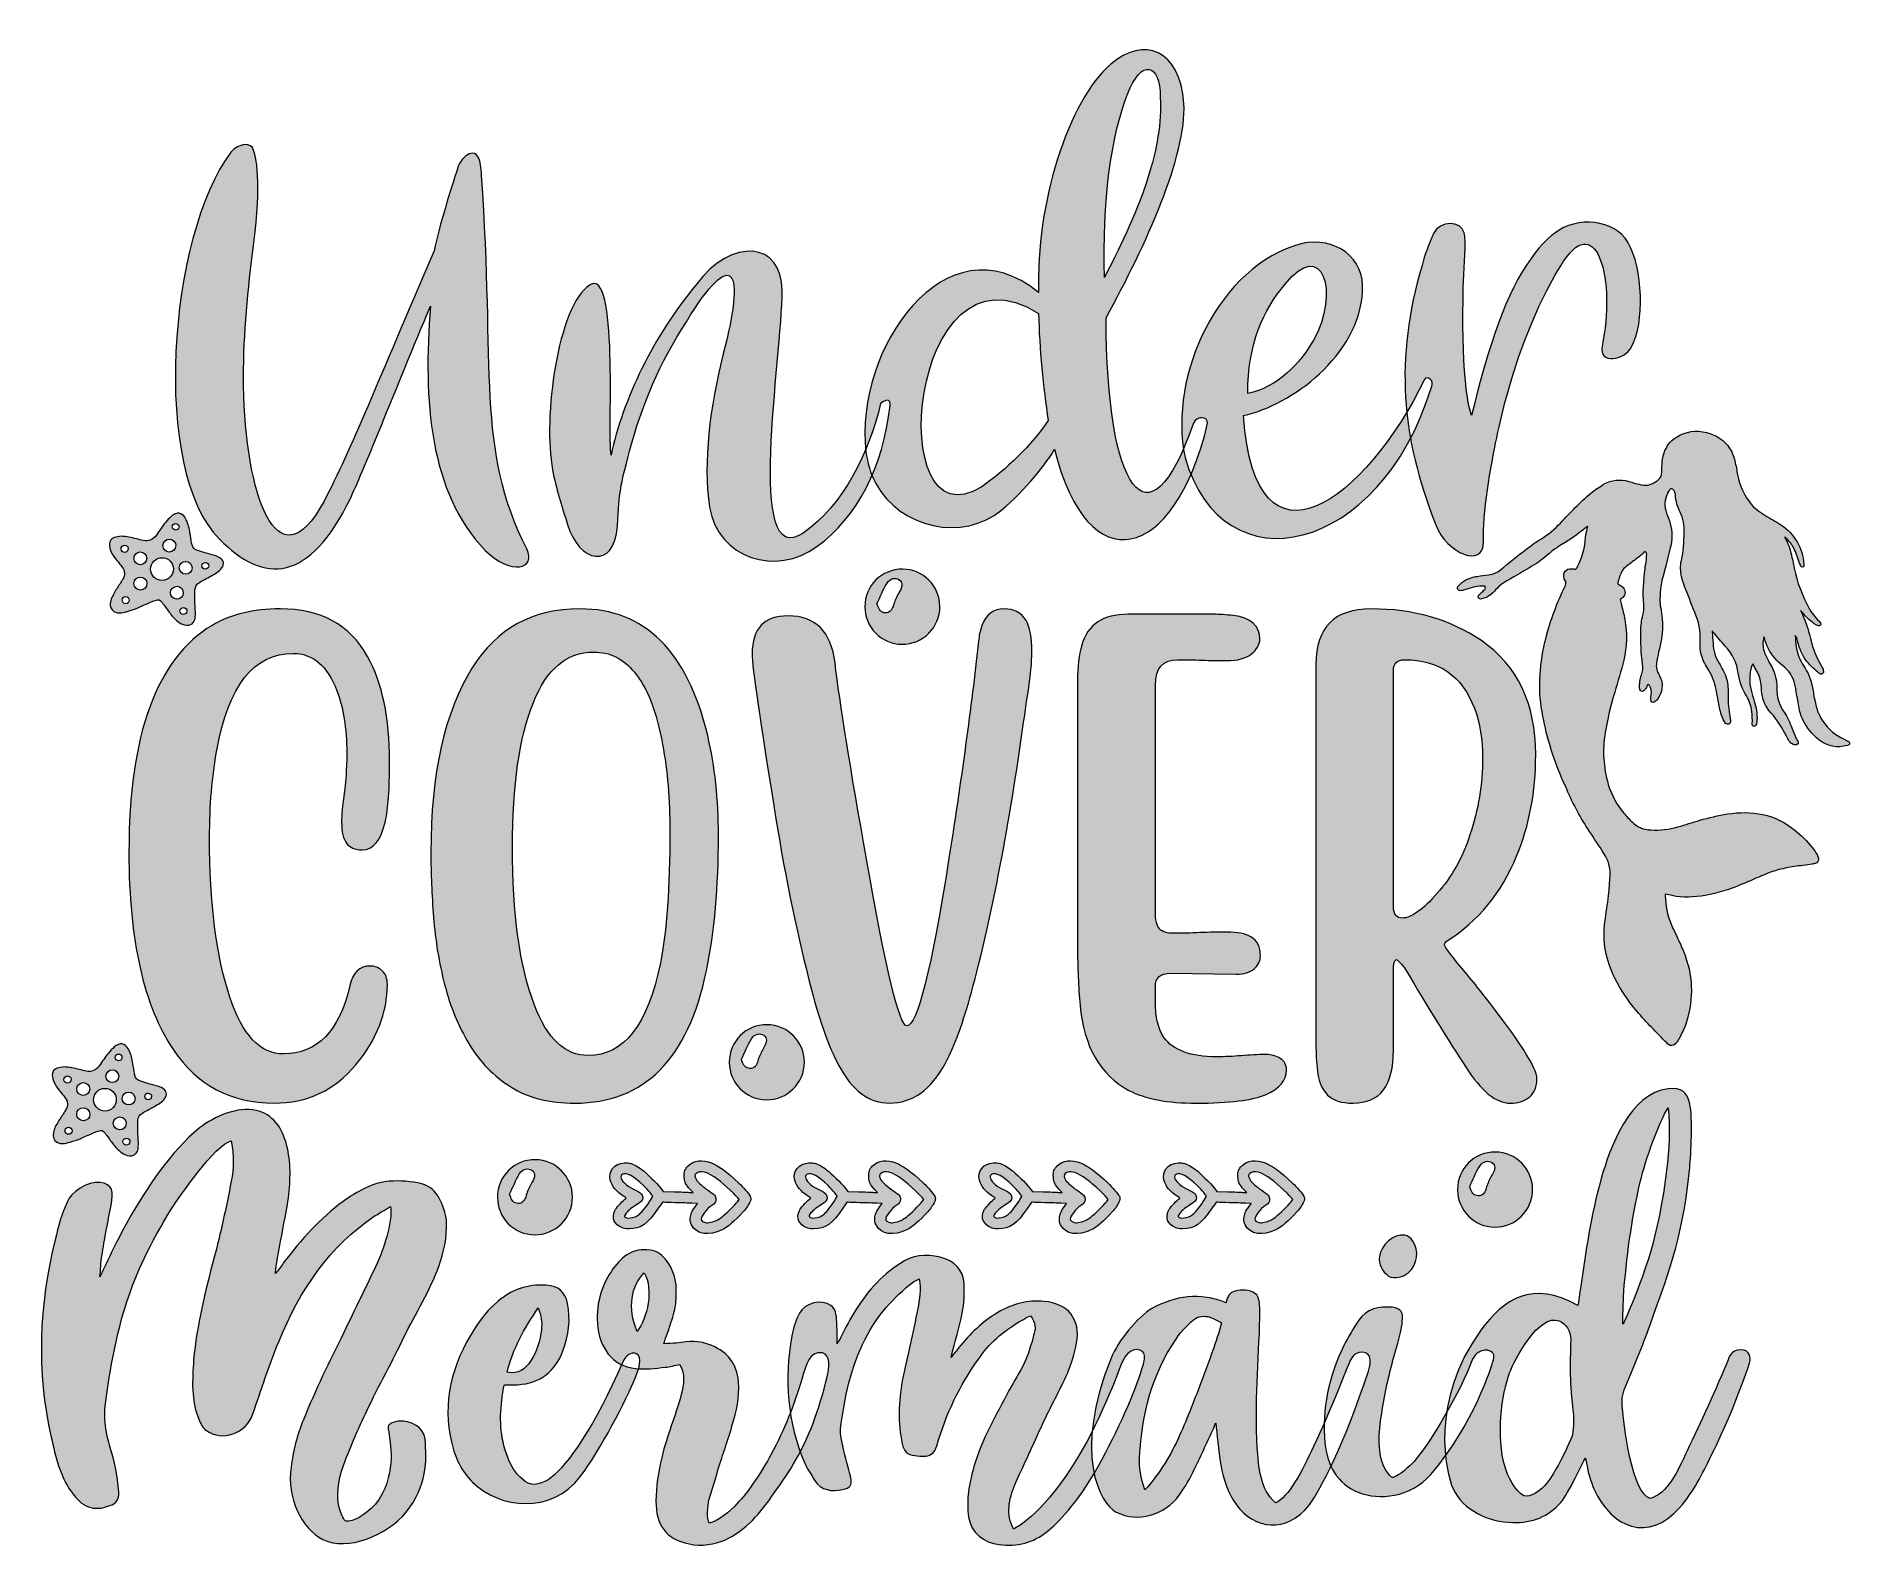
# Model space of a CAD drawing. Header units: inches. Extents: x 0.17 to 5.84, y -5.24 to -0.51.
import ezdxf

# ---------------------------------------------------------------- set-up
doc = ezdxf.new("R2010")
doc.units = ezdxf.units.IN
doc.header["$MEASUREMENT"] = 0
doc.layers.add('Layer 1', color=7, linetype='Continuous')

# ---------------------------------------------------------------- blocks, each defined once
blk = doc.blocks.new('block 4')
at = {"layer": 'Layer 1', "lineweight": 0}
blk.add_open_spline([(1.4061, -1.3518), (1.3009, -1.6015), (1.189, -1.8857), (1.1562, -1.9519), (1.0295, -2.2135), (0.8864, -2.224), (0.7467, -2.0782), (0.5329, -1.8676), (0.5871, -1.1323), (0.7828, -0.8706), (0.8059, -0.8421), (0.8503, -0.8376), (0.8535, -0.8646), (0.865, -0.8872), (0.8782, -0.9985), (0.8503, -1.1864), (0.8338, -1.3248), (0.8206, -1.4616), (0.8223, -1.6015), (0.8272, -1.9308), (0.9259, -2.2331), (1.0739, -1.9609), (1.1594, -1.797), (1.24, -1.591), (1.4176, -1.1789), (1.4357, -1.0947), (1.4686, -0.9894), (1.4916, -0.9187), (1.5015, -0.8842), (1.5541, -0.8421), (1.5623, -0.9097), (1.564, -0.9203), (1.5656, -0.9323), (1.5656, -0.9428), (1.61, -1.5519), (1.5475, -1.7955), (1.7071, -2.1098), (1.7383, -2.1714), (1.6594, -2.1955), (1.5772, -2.1143), (1.4028, -1.9338), (1.3831, -1.6451), (1.4061, -1.3518)], degree=3, knots=[0, 0, 0, 0, 1, 1, 1, 2, 2, 2, 3, 3, 3, 4, 4, 4, 5, 5, 5, 6, 6, 6, 7, 7, 7, 8, 8, 8, 9, 9, 9, 10, 10, 10, 11, 11, 11, 12, 12, 12, 13, 13, 13, 14, 14, 14, 14], dxfattribs=at)
blk = doc.blocks.new('block 3')
at = {"layer": 'Layer 1'}
blk.add_blockref('block 4', (0, 0), dxfattribs=at)
blk = doc.blocks.new('block 6')
at = {"layer": 'Layer 1', "lineweight": 0}
blk.add_open_spline([(2.278, -1.9789), (2.2566, -1.8376), (2.2796, -1.6676), (2.3207, -1.5007), (2.3914, -1.2331), (2.352, -1.1609), (2.2056, -1.4), (2.1234, -1.5263), (2.0658, -1.6631), (2.028, -1.8045), (1.9984, -1.9188), (1.9967, -1.9263), (1.9902, -2.0376), (1.9803, -2.1789), (1.8701, -2.1519), (1.8339, -2.0331), (1.8175, -1.9759), (1.7978, -1.9203), (1.7879, -1.8631), (1.7566, -1.7007), (1.8043, -1.3503), (1.903, -1.2857), (1.9951, -1.2255), (1.9589, -1.7398), (1.9704, -1.8165), (2.0066, -1.6451), (2.1036, -1.4436), (2.2352, -1.2857), (2.3487, -1.1323), (2.5049, -1.1518), (2.5049, -1.3022), (2.5049, -1.5128), (2.3881, -2.1834), (2.5707, -2.0601), (2.6957, -1.9759), (2.7779, -1.803), (2.8124, -1.6556), (2.8157, -1.6511), (2.8256, -1.6466), (2.8322, -1.6451), (2.8404, -1.6451), (2.8437, -1.6541), (2.842, -1.6616), (2.8207, -1.8556), (2.7401, -2.009), (2.6135, -2.1023), (2.4868, -2.1955), (2.3043, -2.1413), (2.278, -1.9789)], degree=3, knots=[0, 0, 0, 0, 1, 1, 1, 2, 2, 2, 3, 3, 3, 4, 4, 4, 5, 5, 5, 6, 6, 6, 7, 7, 7, 8, 8, 8, 9, 9, 9, 10, 10, 10, 11, 11, 11, 12, 12, 12, 13, 13, 13, 14, 14, 14, 15, 15, 15, 16, 16, 16, 16], dxfattribs=at)
blk = doc.blocks.new('block 5')
at = {"layer": 'Layer 1'}
blk.add_blockref('block 6', (0, 0), dxfattribs=at)
blk = doc.blocks.new('block 8')
at = {"layer": 'Layer 1', "lineweight": 0}
for points, knots in [([(2.7978, -1.9052), (2.7797, -1.8737), (2.7715, -1.8406), (2.7666, -1.806), (2.7287, -1.4872), (3.0149, -1.0721), (3.306, -1.3082), (3.2961, -1.0345), (3.3981, -0.7082), (3.5313, -0.5954), (3.6332, -0.5082), (3.7484, -0.5473), (3.7599, -0.7187), (3.7681, -0.8812), (3.6415, -1.1609), (3.5165, -1.3879), (3.5181, -1.9218), (3.6464, -2.1263), (3.7895, -1.7173), (3.8026, -1.6917), (3.8339, -1.6962), (3.8339, -1.7173), (3.7286, -2.1549), (3.4589, -2.2165), (3.3553, -1.7985), (3.3372, -1.8346), (3.2616, -1.9293), (3.1909, -1.9879), (3.0692, -2.0887), (2.8718, -2.0451), (2.7978, -1.9052)], [0, 0, 0, 0, 1, 1, 1, 2, 2, 2, 3, 3, 3, 4, 4, 4, 5, 5, 5, 6, 6, 6, 7, 7, 7, 8, 8, 8, 9, 9, 9, 10, 10, 10, 10]), ([(3.6859, -0.6992), (3.6859, -0.5924), (3.6267, -0.5759), (3.5839, -0.6887), (3.5313, -0.8195), (3.505, -1.0255), (3.5115, -1.2616), (3.63, -1.0345), (3.6941, -0.8556), (3.6859, -0.6992)], [0, 0, 0, 0, 1, 1, 1, 2, 2, 2, 3, 3, 3, 3]), ([(3.3356, -1.7082), (3.3208, -1.6075), (3.3076, -1.4827), (3.306, -1.3744), (2.8998, -1.1173), (2.8175, -2.1098), (3.1284, -1.9158), (3.2007, -1.8647), (3.2879, -1.7834), (3.3356, -1.7082)], [0, 0, 0, 0, 1, 1, 1, 2, 2, 2, 3, 3, 3, 3])]:
    blk.add_open_spline(points, degree=3, knots=knots, dxfattribs=at)
blk = doc.blocks.new('block 7')
at = {"layer": 'Layer 1'}
blk.add_blockref('block 8', (0, 0), dxfattribs=at)
blk = doc.blocks.new('block 10')
at = {"layer": 'Layer 1', "lineweight": 0}
for points, knots in [([(4.1251, -1.1564), (4.2353, -1.1323), (4.3258, -1.2015), (4.3176, -1.3052), (4.3077, -1.5067), (4.0923, -1.6616), (3.9459, -1.6932), (3.9821, -2.221), (4.3291, -1.9549), (4.5116, -1.5804), (4.5165, -1.5669), (4.5445, -1.5834), (4.533, -1.6045), (4.3718, -2.1293), (3.8801, -2.2376), (3.7633, -1.824), (3.7091, -1.5624), (3.8719, -1.2255), (4.1251, -1.1564)], [0, 0, 0, 0, 1, 1, 1, 2, 2, 2, 3, 3, 3, 4, 4, 4, 5, 5, 5, 6, 6, 6, 6]), ([(4.163, -1.4601), (4.2501, -1.3067), (4.1909, -1.1353), (4.0758, -1.2827), (4.0084, -1.3624), (3.959, -1.4691), (3.959, -1.624), (4.0511, -1.6075), (4.1251, -1.5263), (4.163, -1.4601)], [0, 0, 0, 0, 1, 1, 1, 2, 2, 2, 3, 3, 3, 3])]:
    blk.add_open_spline(points, degree=3, knots=knots, dxfattribs=at)
blk = doc.blocks.new('block 9')
at = {"layer": 'Layer 1'}
blk.add_blockref('block 10', (0, 0), dxfattribs=at)
blk = doc.blocks.new('block 12')
at = {"layer": 'Layer 1', "lineweight": 0}
blk.add_open_spline([(4.5463, -2.0346), (4.4377, -1.7564), (4.418, -1.5188), (4.5035, -1.224), (4.5117, -1.191), (4.5249, -1.1579), (4.5397, -1.1248), (4.5578, -1.0827), (4.6268, -1.0842), (4.6351, -1.1218), (4.6384, -1.1368), (4.6384, -1.1549), (4.6384, -1.1699), (4.6235, -1.3894), (4.6318, -1.6195), (4.6581, -1.6932), (4.7107, -1.4752), (4.7683, -1.3052), (4.8439, -1.203), (4.8637, -1.1729), (4.8883, -1.1458), (4.9179, -1.1233), (4.987, -1.0691), (5.1054, -1.0797), (5.1465, -1.1518), (5.1942, -1.2331), (5.1991, -1.4045), (5.158, -1.4782), (5.1367, -1.5218), (5.0544, -1.5338), (5.0659, -1.4767), (5.1087, -1.2721), (5.0511, -1.0541), (4.9459, -1.2105), (4.8472, -1.3639), (4.7732, -1.5804), (4.737, -1.7624), (4.7189, -1.8481), (4.691, -2.003), (4.6959, -2.0872), (4.6959, -2.1714), (4.5808, -2.1248), (4.5463, -2.0346)], degree=3, knots=[0, 0, 0, 0, 1, 1, 1, 2, 2, 2, 3, 3, 3, 4, 4, 4, 5, 5, 5, 6, 6, 6, 7, 7, 7, 8, 8, 8, 9, 9, 9, 10, 10, 10, 11, 11, 11, 12, 12, 12, 13, 13, 13, 14, 14, 14, 14], dxfattribs=at)
blk = doc.blocks.new('block 11')
at = {"layer": 'Layer 1'}
blk.add_blockref('block 12', (0, 0), dxfattribs=at)
blk = doc.blocks.new('block 2')
at = {"layer": 'Layer 1'}
for name in ['block 7', 'block 3', 'block 11', 'block 5', 'block 9']:
    blk.add_blockref(name, (0, 0), dxfattribs=at)
blk = doc.blocks.new('block 15')
at = {"layer": 'Layer 1', "lineweight": 0}
blk.add_open_spline([(0.8614, -3.8637), (0.9142, -3.8759), (0.9426, -3.9165), (0.9569, -3.9713), (0.9711, -4.0262), (0.9691, -4.081), (0.963, -4.1358), (0.9528, -4.2008), (0.9203, -4.3572), (0.9223, -4.3734), (0.9305, -4.3633), (0.9386, -4.3531), (0.9467, -4.3409), (1.0016, -4.2678), (1.0625, -4.2008), (1.1336, -4.148), (1.1782, -4.1175), (1.2249, -4.0891), (1.2777, -4.0851), (1.3102, -4.083), (1.3468, -4.0851), (1.3793, -4.0932), (1.43, -4.1074), (1.4483, -4.1602), (1.4565, -4.2089), (1.4585, -4.2638), (1.4483, -4.3064), (1.4321, -4.3511), (1.4057, -4.4262), (1.359, -4.4993), (1.3245, -4.5704), (1.2919, -4.6395), (1.2412, -4.7308), (1.2087, -4.7999), (1.1782, -4.8629), (1.1599, -4.9055), (1.1356, -4.9705), (1.0929, -5.0842), (1.1356, -5.1451), (1.1417, -5.1472), (1.166, -5.1492), (1.1985, -5.1309), (1.2351, -5.0944), (1.3001, -5.007), (1.2818, -4.9096), (1.2777, -4.8791), (1.2757, -4.8629), (1.2716, -4.8527), (1.2757, -4.8486), (1.2818, -4.8385), (1.298, -4.8364), (1.3102, -4.8344), (1.3407, -4.8324), (1.3854, -4.8507), (1.3894, -4.8913), (1.3955, -4.9583), (1.3955, -5.0375), (1.3305, -5.1187), (1.2716, -5.1918), (1.1457, -5.2426), (1.0706, -5.204), (1.0016, -5.1695), (0.9569, -5.074), (0.9711, -4.9786), (0.9772, -4.9299), (0.9894, -4.877), (1.0097, -4.8303), (1.0462, -4.739), (1.0909, -4.6476), (1.1356, -4.5582), (1.1701, -4.4851), (1.2066, -4.412), (1.2412, -4.3389), (1.2554, -4.3064), (1.2899, -4.213), (1.2818, -4.1642), (1.2615, -4.1764), (1.2473, -4.1845), (1.2331, -4.1927), (1.0929, -4.2881), (0.9975, -4.4242), (0.9325, -4.5867), (0.902, -4.6598), (0.8777, -4.7369), (0.8513, -4.8121), (0.831, -4.873), (0.7558, -4.9014), (0.705, -4.8629), (0.6949, -4.8568), (0.6888, -4.8425), (0.6827, -4.8283), (0.6583, -4.7694), (0.6624, -4.7065), (0.6665, -4.6435), (0.6766, -4.5339), (0.703, -4.4303), (0.7294, -4.3267), (0.7517, -4.2475), (0.768, -4.1663), (0.7842, -4.0851), (0.7924, -4.0465), (0.7924, -4.0058), (0.7842, -3.9591), (0.7335, -3.9693), (0.6218, -4.1338), (0.5954, -4.1744), (0.4674, -4.3815), (0.4228, -4.5379), (0.3903, -4.7877), (0.3882, -4.8141), (0.3882, -4.8425), (0.3943, -4.8689), (0.4004, -4.9055), (0.4146, -4.942), (0.4228, -4.9806), (0.4268, -5.005), (0.4309, -5.0314), (0.4329, -5.0558), (0.4349, -5.0801), (0.4248, -5.0923), (0.4045, -5.0984), (0.3537, -5.1187), (0.3172, -5.1025), (0.2847, -5.0558), (0.2481, -5.005), (0.2359, -4.9461), (0.2217, -4.8852), (0.175, -4.6781), (0.1831, -4.4729), (0.2339, -4.2678), (0.244, -4.2252), (0.2542, -4.1886), (0.2725, -4.148), (0.2806, -4.1236), (0.3354, -4.083), (0.374, -4.0891), (0.4146, -4.0932), (0.4167, -4.1175), (0.4086, -4.1602), (0.3984, -4.213), (0.3882, -4.2658), (0.3801, -4.3186), (0.376, -4.3389), (0.376, -4.3612), (0.374, -4.3836), (0.376, -4.3836), (0.506, -4.0647), (0.6847, -3.9185), (0.7315, -3.882), (0.8046, -3.8515), (0.8614, -3.8637)], degree=3, knots=[0, 0, 0, 0, 1, 1, 1, 2, 2, 2, 3, 3, 3, 4, 4, 4, 5, 5, 5, 6, 6, 6, 7, 7, 7, 8, 8, 8, 9, 9, 9, 10, 10, 10, 11, 11, 11, 12, 12, 12, 13, 13, 13, 14, 14, 14, 15, 15, 15, 16, 16, 16, 17, 17, 17, 18, 18, 18, 19, 19, 19, 20, 20, 20, 21, 21, 21, 22, 22, 22, 23, 23, 23, 24, 24, 24, 25, 25, 25, 26, 26, 26, 27, 27, 27, 28, 28, 28, 29, 29, 29, 30, 30, 30, 31, 31, 31, 32, 32, 32, 33, 33, 33, 34, 34, 34, 35, 35, 35, 36, 36, 36, 37, 37, 37, 38, 38, 38, 39, 39, 39, 40, 40, 40, 41, 41, 41, 42, 42, 42, 43, 43, 43, 44, 44, 44, 45, 45, 45, 46, 46, 46, 47, 47, 47, 48, 48, 48, 49, 49, 49, 50, 50, 50, 50], dxfattribs=at)
blk = doc.blocks.new('block 14')
at = {"layer": 'Layer 1'}
blk.add_blockref('block 15', (0, 0), dxfattribs=at)
blk = doc.blocks.new('block 17')
at = {"layer": 'Layer 1', "lineweight": 0}
for points, knots in [([(1.6291, -4.7694), (1.621, -4.8344), (1.6251, -4.8953), (1.6515, -4.9563), (1.6616, -4.9827), (1.6779, -5.005), (1.7023, -5.0233), (1.7266, -5.0416), (1.7571, -5.0294), (1.7835, -5.0111), (1.8343, -4.9705), (1.9196, -4.8527), (2.0069, -4.6496), (2.017, -4.6273), (2.0333, -4.6191), (2.0475, -4.6232), (2.0739, -4.6313), (2.0536, -4.6801), (2.0455, -4.7004), (2.0211, -4.7613), (1.9338, -4.9319), (1.8749, -5.007), (1.7835, -5.1269), (1.623, -5.1086), (1.5378, -5.0253), (1.5032, -4.9908), (1.4829, -4.9481), (1.4728, -4.9035), (1.4423, -4.7755), (1.4728, -4.6577), (1.5439, -4.546), (1.5642, -4.5156), (1.5865, -4.4851), (1.617, -4.4607), (1.6596, -4.4242), (1.7083, -4.4059), (1.7672, -4.41), (1.8079, -4.412), (1.8261, -4.4303), (1.8343, -4.4668), (1.8444, -4.5176), (1.8383, -4.5663), (1.82, -4.6151), (1.7957, -4.6781), (1.751, -4.7166), (1.6779, -4.7207), (1.6657, -4.7207), (1.6535, -4.7207), (1.6373, -4.7207), (1.6332, -4.7369), (1.6312, -4.7532), (1.6291, -4.7694)], [0, 0, 0, 0, 1, 1, 1, 2, 2, 2, 3, 3, 3, 4, 4, 4, 5, 5, 5, 6, 6, 6, 7, 7, 7, 8, 8, 8, 9, 9, 9, 10, 10, 10, 11, 11, 11, 12, 12, 12, 13, 13, 13, 14, 14, 14, 15, 15, 15, 16, 16, 16, 17, 17, 17, 17]), ([(1.6454, -4.6821), (1.682, -4.6882), (1.7023, -4.672), (1.7185, -4.6476), (1.7388, -4.6171), (1.749, -4.5826), (1.753, -4.5481), (1.7551, -4.5257), (1.753, -4.5054), (1.7429, -4.4811), (1.6982, -4.546), (1.6637, -4.609), (1.6454, -4.6821)], [0, 0, 0, 0, 1, 1, 1, 2, 2, 2, 3, 3, 3, 4, 4, 4, 4])]:
    blk.add_open_spline(points, degree=3, knots=knots, dxfattribs=at)
blk = doc.blocks.new('block 16')
at = {"layer": 'Layer 1'}
blk.add_blockref('block 17', (0, 0), dxfattribs=at)
blk = doc.blocks.new('block 19')
at = {"layer": 'Layer 1', "lineweight": 0}
for points, knots in [([(2.1389, -4.6659), (2.1084, -4.6699), (2.078, -4.674), (2.0475, -4.6699), (1.9724, -4.6618), (1.9338, -4.6049), (1.9277, -4.5298), (1.9236, -4.4587), (1.9439, -4.4059), (1.9764, -4.3592), (2.0089, -4.3166), (2.0374, -4.2942), (2.0922, -4.3003), (2.1328, -4.3044), (2.1673, -4.3551), (2.1734, -4.408), (2.1775, -4.477), (2.1673, -4.4953), (2.147, -4.5602), (2.143, -4.5704), (2.1389, -4.5806), (2.1348, -4.5928), (2.1491, -4.5928), (2.1612, -4.5907), (2.1734, -4.5907), (2.2181, -4.5846), (2.2425, -4.5806), (2.2851, -4.5988), (2.3359, -4.6191), (2.3623, -4.6557), (2.3684, -4.7105), (2.3724, -4.7613), (2.3623, -4.8019), (2.3481, -4.8507), (2.3318, -4.9055), (2.3176, -4.9441), (2.3014, -4.9969), (2.2932, -5.0253), (2.2851, -5.0517), (2.277, -5.0781), (2.2709, -5.1025), (2.2689, -5.139), (2.277, -5.1532), (2.3034, -5.1492), (2.344, -5.1147), (2.3623, -5.0944), (2.4029, -5.0517), (2.4415, -4.9908), (2.4699, -4.94), (2.5146, -4.8547), (2.539, -4.7918), (2.5674, -4.7004), (2.5796, -4.6598), (2.5897, -4.6151), (2.6304, -4.6212), (2.6568, -4.6273), (2.6527, -4.6659), (2.6446, -4.7004), (2.6344, -4.741), (2.6161, -4.8019), (2.6019, -4.8405), (2.5654, -4.9319), (2.5349, -4.9827), (2.478, -5.0619), (2.4394, -5.1187), (2.3907, -5.1776), (2.3257, -5.206), (2.2932, -5.2182), (2.2546, -5.2284), (2.214, -5.2182), (2.1409, -5.202), (2.1105, -5.1593), (2.1105, -5.0842), (2.1105, -5.0395), (2.1186, -4.9928), (2.1287, -4.9481), (2.147, -4.873), (2.1694, -4.8263), (2.1897, -4.7511), (2.1978, -4.7207), (2.2019, -4.6882), (2.1856, -4.6577), (2.1694, -4.6598), (2.1552, -4.6659), (2.1389, -4.6659)], [0, 0, 0, 0, 1, 1, 1, 2, 2, 2, 3, 3, 3, 4, 4, 4, 5, 5, 5, 6, 6, 6, 7, 7, 7, 8, 8, 8, 9, 9, 9, 10, 10, 10, 11, 11, 11, 12, 12, 12, 13, 13, 13, 14, 14, 14, 15, 15, 15, 16, 16, 16, 17, 17, 17, 18, 18, 18, 19, 19, 19, 20, 20, 20, 21, 21, 21, 22, 22, 22, 23, 23, 23, 24, 24, 24, 25, 25, 25, 26, 26, 26, 27, 27, 27, 28, 28, 28, 28]), ([(2.0516, -4.5542), (2.0841, -4.5135), (2.1044, -4.4221), (2.0739, -4.3714), (2.0333, -4.412), (2.0211, -4.4811), (2.0516, -4.5542)], [0, 0, 0, 0, 1, 1, 1, 2, 2, 2, 2])]:
    blk.add_open_spline(points, degree=3, knots=knots, dxfattribs=at)
blk = doc.blocks.new('block 18')
at = {"layer": 'Layer 1'}
blk.add_blockref('block 19', (0, 0), dxfattribs=at)
blk = doc.blocks.new('block 21')
at = {"layer": 'Layer 1', "lineweight": 0}
blk.add_open_spline([(3.6295, -4.6679), (3.6072, -4.745), (3.5544, -4.8629), (3.4914, -4.9766), (3.4265, -5.0944), (3.3635, -5.1532), (3.3331, -5.1797), (3.2884, -5.2142), (3.2396, -5.2284), (3.1828, -5.2203), (3.134, -5.2142), (3.0954, -5.1837), (3.0873, -5.135), (3.0792, -5.0801), (3.0893, -5.0294), (3.1036, -4.9766), (3.1279, -4.8933), (3.1726, -4.8161), (3.2132, -4.739), (3.2295, -4.7105), (3.2477, -4.6821), (3.262, -4.6516), (3.2741, -4.6252), (3.2823, -4.5968), (3.2904, -4.5663), (3.2965, -4.5481), (3.2985, -4.5257), (3.2802, -4.5054), (3.266, -4.5115), (3.2579, -4.5176), (3.2457, -4.5237), (3.195, -4.5542), (3.1503, -4.5928), (3.1178, -4.6415), (3.0589, -4.7227), (3.0162, -4.8141), (2.9878, -4.9116), (2.9817, -4.9319), (2.9716, -4.942), (2.9533, -4.9441), (2.9411, -4.9441), (2.9289, -4.9441), (2.9188, -4.942), (2.8964, -4.94), (2.8842, -4.9278), (2.8802, -4.9055), (2.866, -4.8405), (2.868, -4.7735), (2.8802, -4.7085), (2.8964, -4.6334), (2.9127, -4.5582), (2.9289, -4.4831), (2.933, -4.4547), (2.9391, -4.4242), (2.933, -4.3897), (2.9269, -4.3937), (2.9188, -4.3958), (2.9147, -4.3998), (2.8517, -4.4486), (2.801, -4.5054), (2.7644, -4.5785), (2.7197, -4.6659), (2.6994, -4.7613), (2.6872, -4.8588), (2.6852, -4.877), (2.6913, -4.8974), (2.6954, -4.9156), (2.7014, -4.9481), (2.7116, -4.9786), (2.7197, -5.0111), (2.7238, -5.0355), (2.7177, -5.0436), (2.6933, -5.0477), (2.6608, -5.0558), (2.6263, -5.0517), (2.606, -5.0192), (2.5959, -5.001), (2.5837, -4.9847), (2.5755, -4.9664), (2.5207, -4.8385), (2.5106, -4.7044), (2.5349, -4.5684), (2.539, -4.544), (2.5471, -4.5196), (2.5593, -4.4973), (2.5755, -4.4648), (2.6283, -4.4526), (2.6568, -4.4729), (2.6649, -4.479), (2.673, -4.4912), (2.673, -4.5014), (2.6771, -4.5217), (2.6751, -4.542), (2.6771, -4.5643), (2.6771, -4.5704), (2.6771, -4.5785), (2.6771, -4.5928), (2.6832, -4.5806), (2.6872, -4.5765), (2.6893, -4.5704), (2.7157, -4.5135), (2.7502, -4.4587), (2.7908, -4.412), (2.8152, -4.3856), (2.8436, -4.3612), (2.8721, -4.343), (2.9106, -4.3166), (2.9533, -4.3105), (2.998, -4.3226), (3.0426, -4.3328), (3.0711, -4.3612), (3.0731, -4.4059), (3.0751, -4.4364), (3.0731, -4.4668), (3.067, -4.4973), (3.0589, -4.542), (3.0447, -4.5846), (3.0325, -4.6354), (3.0426, -4.6232), (3.0487, -4.6151), (3.0569, -4.6049), (3.0914, -4.5623), (3.13, -4.5237), (3.1787, -4.4953), (3.2234, -4.4689), (3.2721, -4.4547), (3.3229, -4.4607), (3.398, -4.4668), (3.4386, -4.5176), (3.4244, -4.5907), (3.4183, -4.6232), (3.4082, -4.6557), (3.396, -4.6862), (3.3716, -4.739), (3.3432, -4.7897), (3.3188, -4.8425), (3.2904, -4.9055), (3.2599, -4.9705), (3.2315, -5.0334), (3.2132, -5.0781), (3.2031, -5.1269), (3.2274, -5.1715), (3.2315, -5.1695), (3.3087, -5.135), (3.4122, -4.9745), (3.4955, -4.8446), (3.5564, -4.6781), (3.5625, -4.6598), (3.5727, -4.6354), (3.591, -4.6029), (3.6234, -4.613), (3.6458, -4.6191), (3.6336, -4.6577), (3.6295, -4.6679)], degree=3, knots=[0, 0, 0, 0, 1, 1, 1, 2, 2, 2, 3, 3, 3, 4, 4, 4, 5, 5, 5, 6, 6, 6, 7, 7, 7, 8, 8, 8, 9, 9, 9, 10, 10, 10, 11, 11, 11, 12, 12, 12, 13, 13, 13, 14, 14, 14, 15, 15, 15, 16, 16, 16, 17, 17, 17, 18, 18, 18, 19, 19, 19, 20, 20, 20, 21, 21, 21, 22, 22, 22, 23, 23, 23, 24, 24, 24, 25, 25, 25, 26, 26, 26, 27, 27, 27, 28, 28, 28, 29, 29, 29, 30, 30, 30, 31, 31, 31, 32, 32, 32, 33, 33, 33, 34, 34, 34, 35, 35, 35, 36, 36, 36, 37, 37, 37, 38, 38, 38, 39, 39, 39, 40, 40, 40, 41, 41, 41, 42, 42, 42, 43, 43, 43, 44, 44, 44, 45, 45, 45, 46, 46, 46, 47, 47, 47, 48, 48, 48, 49, 49, 49, 50, 50, 50, 51, 51, 51, 51], dxfattribs=at)
blk = doc.blocks.new('block 20')
at = {"layer": 'Layer 1'}
blk.add_blockref('block 21', (0, 0), dxfattribs=at)
blk = doc.blocks.new('block 23')
at = {"layer": 'Layer 1', "lineweight": 0}
for points, knots in [([(3.92, -4.4282), (3.9403, -4.4242), (3.9626, -4.4221), (3.9829, -4.4364), (3.989, -4.4404), (3.9931, -4.4506), (3.9951, -4.4587), (3.9972, -4.477), (3.9972, -4.4932), (3.9972, -4.5115), (3.9931, -4.6455), (3.9809, -4.7816), (3.989, -4.9156), (3.9931, -4.9786), (3.9972, -5.0456), (4.0459, -5.0903), (4.0865, -5.072), (4.1271, -4.9949), (4.1657, -4.9116), (4.2165, -4.806), (4.2612, -4.6862), (4.2754, -4.6537), (4.2774, -4.6476), (4.2876, -4.6171), (4.318, -4.6191), (4.3444, -4.6212), (4.3465, -4.6455), (4.3363, -4.6781), (4.2591, -4.9116), (4.186, -5.0477), (4.1515, -5.0964), (4.0804, -5.1878), (3.9789, -5.1715), (3.924, -5.0964), (3.8977, -5.0598), (3.8834, -5.0172), (3.8753, -4.9725), (3.8672, -4.9217), (3.8631, -4.875), (3.8591, -4.8405), (3.855, -4.8486), (3.853, -4.8568), (3.8489, -4.8649), (3.8266, -4.9116), (3.8063, -4.9583), (3.7839, -5.003), (3.7717, -5.0253), (3.7596, -5.0456), (3.7453, -5.0659), (3.6986, -5.1289), (3.6174, -5.1532), (3.5483, -5.1187), (3.4976, -5.0944), (3.4123, -4.936), (3.5321, -4.6374), (3.5524, -4.5867), (3.6154, -4.5074), (3.66, -4.4831), (3.7311, -4.4425), (3.8103, -4.4323), (3.8916, -4.4648), (3.8956, -4.4465), (3.9017, -4.4323), (3.92, -4.4282)], [0, 0, 0, 0, 1, 1, 1, 2, 2, 2, 3, 3, 3, 4, 4, 4, 5, 5, 5, 6, 6, 6, 7, 7, 7, 8, 8, 8, 9, 9, 9, 10, 10, 10, 11, 11, 11, 12, 12, 12, 13, 13, 13, 14, 14, 14, 15, 15, 15, 16, 16, 16, 17, 17, 17, 18, 18, 18, 19, 19, 19, 20, 20, 20, 21, 21, 21, 21]), ([(3.7453, -4.8811), (3.7717, -4.8243), (3.7941, -4.7633), (3.8164, -4.7044), (3.8388, -4.6435), (3.8611, -4.5887), (3.8773, -4.5278), (3.8672, -4.5217), (3.857, -4.5156), (3.8449, -4.5115), (3.8347, -4.5054), (3.8083, -4.5054), (3.7961, -4.5135), (3.7819, -4.5237), (3.7514, -4.5521), (3.7352, -4.5785), (3.66, -4.6882), (3.6276, -4.8141), (3.6215, -4.9461), (3.6194, -4.9786), (3.6255, -5.0111), (3.6377, -5.0497), (3.6864, -4.9949), (3.7189, -4.94), (3.7453, -4.8811)], [0, 0, 0, 0, 1, 1, 1, 2, 2, 2, 3, 3, 3, 4, 4, 4, 5, 5, 5, 6, 6, 6, 7, 7, 7, 8, 8, 8, 8])]:
    blk.add_open_spline(points, degree=3, knots=knots, dxfattribs=at)
blk = doc.blocks.new('block 22')
at = {"layer": 'Layer 1'}
blk.add_blockref('block 23', (0, 0), dxfattribs=at)
blk = doc.blocks.new('block 25')
at = {"layer": 'Layer 1', "lineweight": 0}
for points, knots in [([(4.3708, -4.3206), (4.3749, -4.2841), (4.4135, -4.2475), (4.4501, -4.2536), (4.4602, -4.2556), (4.4704, -4.2638), (4.4744, -4.2719), (4.4947, -4.3023), (4.4907, -4.345), (4.4602, -4.3714), (4.446, -4.3836), (4.4176, -4.3917), (4.3993, -4.3815), (4.379, -4.3673), (4.3668, -4.343), (4.3708, -4.3206)], [0, 0, 0, 0, 1, 1, 1, 2, 2, 2, 3, 3, 3, 4, 4, 4, 5, 5, 5, 5]), ([(4.7263, -4.6435), (4.7222, -4.6598), (4.6653, -4.8446), (4.5313, -5.001), (4.4663, -5.074), (4.3688, -5.0822), (4.3059, -5.0578), (4.2368, -5.0294), (4.2084, -4.9725), (4.2003, -4.9035), (4.1901, -4.7958), (4.2125, -4.6943), (4.2592, -4.5988), (4.2734, -4.5704), (4.2896, -4.544), (4.3059, -4.5196), (4.3302, -4.4831), (4.3688, -4.475), (4.4115, -4.479), (4.4379, -4.4831), (4.446, -4.4953), (4.4419, -4.5237), (4.4399, -4.546), (4.4338, -4.5684), (4.4277, -4.5907), (4.4115, -4.6476), (4.3952, -4.7065), (4.3851, -4.7654), (4.3749, -4.8243), (4.3627, -4.8892), (4.3749, -4.9481), (4.3851, -4.9908), (4.4094, -5.0131), (4.4135, -5.0111), (4.4318, -5.005), (4.4643, -4.9766), (4.4785, -4.9603), (4.5333, -4.8974), (4.6206, -4.7471), (4.6613, -4.6415), (4.6694, -4.6212), (4.6897, -4.611), (4.708, -4.613), (4.7242, -4.6171), (4.7323, -4.6273), (4.7263, -4.6435)], [0, 0, 0, 0, 1, 1, 1, 2, 2, 2, 3, 3, 3, 4, 4, 4, 5, 5, 5, 6, 6, 6, 7, 7, 7, 8, 8, 8, 9, 9, 9, 10, 10, 10, 11, 11, 11, 12, 12, 12, 13, 13, 13, 14, 14, 14, 15, 15, 15, 15])]:
    blk.add_open_spline(points, degree=3, knots=knots, dxfattribs=at)
blk = doc.blocks.new('block 24')
at = {"layer": 'Layer 1'}
blk.add_blockref('block 25', (0, 0), dxfattribs=at)
blk = doc.blocks.new('block 27')
at = {"layer": 'Layer 1', "lineweight": 0}
for points, knots in [([(5.3314, -4.9278), (5.3741, -4.8405), (5.4228, -4.7329), (5.4594, -4.6435), (5.4634, -4.6293), (5.4756, -4.607), (5.5101, -4.613), (5.5305, -4.6191), (5.5305, -4.6455), (5.5264, -4.6537), (5.498, -4.739), (5.4492, -4.8608), (5.4066, -4.942), (5.3781, -5.003), (5.3517, -5.0537), (5.3091, -5.1045), (5.2096, -5.2162), (5.0959, -5.1675), (5.041, -5.0477), (5.0309, -5.0233), (5.0207, -4.9949), (5.0146, -4.9502), (5.0045, -4.9624), (4.9618, -5.0598), (4.9375, -5.0883), (4.8989, -5.1329), (4.8481, -5.1532), (4.7872, -5.1512), (4.71, -5.1512), (4.6328, -5.1126), (4.6003, -5.0456), (4.578, -4.9969), (4.5252, -4.7715), (4.6877, -4.5501), (4.7587, -4.4526), (4.8481, -4.3937), (4.9903, -4.4729), (4.9923, -4.4668), (4.9964, -4.4282), (4.9984, -4.4201), (5.0146, -4.3064), (5.0309, -4.1906), (5.0634, -4.0769), (5.0898, -3.9815), (5.1527, -3.8089), (5.2725, -3.7967), (5.3132, -3.7926), (5.3314, -3.8048), (5.3396, -3.8434), (5.3497, -3.884), (5.3436, -4.0018), (5.3396, -4.0424), (5.3213, -4.2373), (5.2827, -4.3511), (5.2157, -4.5339), (5.1913, -4.6029), (5.1629, -4.6699), (5.1345, -4.7369), (5.1324, -4.7471), (5.1284, -4.7593), (5.1284, -4.7694), (5.1304, -4.8507), (5.1629, -5.0639), (5.2157, -5.0761), (5.2705, -5.0619), (5.301, -4.9928), (5.3314, -4.9278)], [0, 0, 0, 0, 1, 1, 1, 2, 2, 2, 3, 3, 3, 4, 4, 4, 5, 5, 5, 6, 6, 6, 7, 7, 7, 8, 8, 8, 9, 9, 9, 10, 10, 10, 11, 11, 11, 12, 12, 12, 13, 13, 13, 14, 14, 14, 15, 15, 15, 16, 16, 16, 17, 17, 17, 18, 18, 18, 19, 19, 19, 20, 20, 20, 21, 21, 21, 22, 22, 22, 22]), ([(5.238, -4.2231), (5.2583, -4.1318), (5.2847, -3.9794), (5.2725, -3.8556), (5.2441, -3.8982), (5.2015, -4.018), (5.1852, -4.0871), (5.1568, -4.211), (5.1426, -4.3186), (5.1324, -4.4486), (5.1324, -4.477), (5.1304, -4.5034), (5.1304, -4.5318), (5.1324, -4.5318), (5.2096, -4.3633), (5.238, -4.2231)], [0, 0, 0, 0, 1, 1, 1, 2, 2, 2, 3, 3, 3, 4, 4, 4, 5, 5, 5, 5]), ([(4.8928, -5.0294), (4.9253, -4.9827), (4.9436, -4.9481), (4.972, -4.8811), (4.976, -4.8689), (4.9781, -4.8263), (4.976, -4.808), (4.9638, -4.7166), (4.9659, -4.6598), (4.9679, -4.5806), (4.9679, -4.5501), (4.9537, -4.5318), (4.9314, -4.5217), (4.8704, -4.4953), (4.7912, -4.6435), (4.777, -4.6841), (4.7527, -4.7491), (4.7344, -4.8831), (4.7628, -4.9786), (4.7689, -5.001), (4.7933, -5.0537), (4.8217, -5.068), (4.84, -5.0761), (4.8765, -5.0497), (4.8928, -5.0294)], [0, 0, 0, 0, 1, 1, 1, 2, 2, 2, 3, 3, 3, 4, 4, 4, 5, 5, 5, 6, 6, 6, 7, 7, 7, 8, 8, 8, 8])]:
    blk.add_open_spline(points, degree=3, knots=knots, dxfattribs=at)
blk = doc.blocks.new('block 26')
at = {"layer": 'Layer 1'}
blk.add_blockref('block 27', (0, 0), dxfattribs=at)
blk = doc.blocks.new('block 13')
at = {"layer": 'Layer 1'}
for name in ['block 26', 'block 14', 'block 24', 'block 18', 'block 20', 'block 16', 'block 22']:
    blk.add_blockref(name, (0, 0), dxfattribs=at)
blk = doc.blocks.new('block 30')
at = {"layer": 'Layer 1', "lineweight": 0}
blk.add_open_spline([(0.9176, -3.8412), (0.7827, -3.8412), (0.6779, -3.7856), (0.6032, -3.6746), (0.5107, -3.5371), (0.4644, -3.3318), (0.4644, -3.0587), (0.4644, -2.6892), (0.551, -2.4525), (0.7242, -2.3487), (0.7811, -2.3143), (0.8521, -2.2971), (0.9374, -2.2971), (1.0637, -2.2971), (1.1546, -2.3467), (1.2101, -2.4459), (1.2557, -2.5285), (1.2786, -2.638), (1.2786, -2.7741), (1.2786, -2.8601), (1.2743, -2.9222), (1.2657, -2.9606), (1.2518, -3.0201), (1.2276, -3.0498), (1.1933, -3.0498), (1.1708, -3.0498), (1.1544, -3.043), (1.1442, -3.0295), (1.1339, -3.016), (1.1288, -2.9943), (1.1288, -2.9645), (1.1288, -2.9394), (1.1311, -2.9117), (1.1358, -2.8812), (1.1417, -2.8429), (1.1447, -2.7979), (1.1447, -2.7464), (1.1447, -2.6703), (1.1344, -2.6059), (1.114, -2.553), (1.0849, -2.475), (1.0392, -2.436), (0.9771, -2.436), (0.8548, -2.436), (0.7754, -2.5368), (0.7391, -2.7384), (0.7239, -2.8204), (0.7163, -2.9117), (0.7163, -3.0121), (0.7163, -3.2158), (0.7374, -3.3817), (0.7797, -3.5099), (0.8188, -3.6283), (0.8746, -3.6874), (0.9473, -3.6874), (1.0525, -3.6874), (1.1215, -3.616), (1.1546, -3.4733), (1.1639, -3.4329), (1.185, -3.4128), (1.2181, -3.4128), (1.2326, -3.4128), (1.2452, -3.4177), (1.2557, -3.4277), (1.2663, -3.4376), (1.2716, -3.4518), (1.2716, -3.4703), (1.2716, -3.5589), (1.2386, -3.6428), (1.1725, -3.7222), (1.1063, -3.8015), (1.0214, -3.8412), (0.9176, -3.8412)], degree=3, knots=[0, 0, 0, 0, 1, 1, 1, 2, 2, 2, 3, 3, 3, 4, 4, 4, 5, 5, 5, 6, 6, 6, 7, 7, 7, 8, 8, 8, 9, 9, 9, 10, 10, 10, 11, 11, 11, 12, 12, 12, 13, 13, 13, 14, 14, 14, 15, 15, 15, 16, 16, 16, 17, 17, 17, 18, 18, 18, 19, 19, 19, 20, 20, 20, 21, 21, 21, 22, 22, 22, 23, 23, 23, 24, 24, 24, 24], dxfattribs=at)
blk = doc.blocks.new('block 29')
at = {"layer": 'Layer 1'}
blk.add_blockref('block 30', (0, 0), dxfattribs=at)
blk = doc.blocks.new('block 32')
at = {"layer": 'Layer 1', "lineweight": 0}
for points, knots in [([(1.8577, -3.8412), (1.7777, -3.8412), (1.7109, -3.8243), (1.6574, -3.7906), (1.6038, -3.7569), (1.5603, -3.7122), (1.527, -3.6567), (1.4936, -3.6012), (1.4681, -3.5392), (1.4506, -3.4708), (1.4331, -3.4023), (1.4215, -3.3324), (1.4159, -3.261), (1.4103, -3.1896), (1.4075, -3.1222), (1.4075, -3.0587), (1.4075, -2.8115), (1.4504, -2.6191), (1.5364, -2.4816), (1.6131, -2.3586), (1.7255, -2.2971), (1.8736, -2.2971), (2.0759, -2.2971), (2.2088, -2.429), (2.2722, -2.6928), (2.2947, -2.7887), (2.3059, -2.8925), (2.3059, -3.0042), (2.3059, -3.1655), (2.2934, -3.3067), (2.2683, -3.4277), (2.2114, -3.7033), (2.0745, -3.8412), (1.8577, -3.8412)], [0, 0, 0, 0, 1, 1, 1, 2, 2, 2, 3, 3, 3, 4, 4, 4, 5, 5, 5, 6, 6, 6, 7, 7, 7, 8, 8, 8, 9, 9, 9, 10, 10, 10, 11, 11, 11, 11]), ([(1.8993, -3.6924), (2.0104, -3.6924), (2.0854, -3.5962), (2.1245, -3.4038), (2.1443, -3.3047), (2.1542, -3.1675), (2.1542, -2.9923), (2.1542, -2.8931), (2.1466, -2.8026), (2.1314, -2.7206), (2.1135, -2.6194), (2.0838, -2.5437), (2.0421, -2.4935), (2.0084, -2.4525), (1.9664, -2.432), (1.9162, -2.432), (1.8322, -2.432), (1.7694, -2.4846), (1.7278, -2.5897), (1.6841, -2.6988), (1.6623, -2.8492), (1.6623, -3.0409), (1.6623, -3.2498), (1.6851, -3.4144), (1.7308, -3.5347), (1.7704, -3.6399), (1.8266, -3.6924), (1.8993, -3.6924)], [0, 0, 0, 0, 1, 1, 1, 2, 2, 2, 3, 3, 3, 4, 4, 4, 5, 5, 5, 6, 6, 6, 7, 7, 7, 8, 8, 8, 9, 9, 9, 9])]:
    blk.add_open_spline(points, degree=3, knots=knots, dxfattribs=at)
blk = doc.blocks.new('block 31')
at = {"layer": 'Layer 1'}
blk.add_blockref('block 32', (0, 0), dxfattribs=at)
blk = doc.blocks.new('block 34')
at = {"layer": 'Layer 1', "lineweight": 0}
blk.add_open_spline([(2.8405, -3.8412), (2.7757, -3.8412), (2.7225, -3.8015), (2.6808, -3.7222), (2.6504, -3.6647), (2.6223, -3.5863), (2.5965, -3.4872), (2.5529, -3.3205), (2.5158, -3.1424), (2.4854, -2.9526), (2.4359, -2.6505), (2.4111, -2.4786), (2.4111, -2.4369), (2.4111, -2.3583), (2.4484, -2.3189), (2.5231, -2.3189), (2.609, -2.3189), (2.658, -2.3679), (2.6699, -2.4657), (2.6851, -2.5907), (2.7178, -2.7949), (2.7681, -3.0786), (2.8289, -3.4257), (2.8709, -3.5992), (2.894, -3.5992), (2.9271, -3.5992), (2.971, -3.4247), (3.0259, -3.0756), (3.0682, -2.8045), (3.0993, -2.5761), (3.1191, -2.3903), (3.1204, -2.3758), (3.1241, -2.3613), (3.13, -2.3467), (3.1426, -2.3137), (3.1651, -2.2971), (3.1974, -2.2971), (3.2298, -2.2971), (3.253, -2.3094), (3.2669, -2.3338), (3.2788, -2.3543), (3.2847, -2.387), (3.2847, -2.432), (3.2847, -2.4631), (3.2811, -2.5027), (3.2738, -2.551), (3.2665, -2.5993), (3.2603, -2.6426), (3.255, -2.6809), (3.2093, -3.0016), (3.1565, -3.2726), (3.0963, -3.4941), (3.0705, -3.5893), (3.0434, -3.6633), (3.015, -3.7162), (2.97, -3.7995), (2.9119, -3.8412), (2.8405, -3.8412)], degree=3, knots=[0, 0, 0, 0, 1, 1, 1, 2, 2, 2, 3, 3, 3, 4, 4, 4, 5, 5, 5, 6, 6, 6, 7, 7, 7, 8, 8, 8, 9, 9, 9, 10, 10, 10, 11, 11, 11, 12, 12, 12, 13, 13, 13, 14, 14, 14, 15, 15, 15, 16, 16, 16, 17, 17, 17, 18, 18, 18, 19, 19, 19, 19], dxfattribs=at)
blk = doc.blocks.new('block 33')
at = {"layer": 'Layer 1'}
blk.add_blockref('block 34', (0, 0), dxfattribs=at)
blk = doc.blocks.new('block 36')
at = {"layer": 'Layer 1', "lineweight": 0}
blk.add_open_spline([(3.7984, -3.8412), (3.7085, -3.8412), (3.6384, -3.8279), (3.5882, -3.8015), (3.4983, -3.7532), (3.4474, -3.6647), (3.4355, -3.5357), (3.4302, -3.4776), (3.4275, -3.4164), (3.4275, -3.3523), (3.4275, -3.3523), (3.4275, -2.5203), (3.4275, -2.5203), (3.4275, -2.4773), (3.4318, -2.4406), (3.4404, -2.4102), (3.4589, -2.3461), (3.5072, -2.314), (3.5852, -2.314), (3.5852, -2.314), (3.853, -2.314), (3.853, -2.314), (3.8715, -2.314), (3.892, -2.3153), (3.9145, -2.318), (3.9693, -2.3246), (3.9968, -2.3494), (3.9968, -2.3923), (3.9968, -2.4082), (3.9882, -2.4232), (3.971, -2.4375), (3.9538, -2.4517), (3.9277, -2.4588), (3.8926, -2.4588), (3.8675, -2.4588), (3.8422, -2.4583), (3.8168, -2.4573), (3.7913, -2.4563), (3.766, -2.4558), (3.7409, -2.4558), (3.694, -2.4558), (3.6705, -2.4823), (3.6705, -2.5351), (3.6705, -2.5351), (3.6705, -3.2392), (3.6705, -3.2392), (3.6705, -3.2696), (3.6751, -3.2891), (3.6844, -3.2977), (3.6936, -3.3063), (3.7075, -3.3106), (3.726, -3.3106), (3.7538, -3.3106), (3.7817, -3.31), (3.8098, -3.3086), (3.8379, -3.3073), (3.8659, -3.3067), (3.8936, -3.3067), (3.9273, -3.3067), (3.9525, -3.3116), (3.969, -3.3215), (3.9888, -3.3334), (3.9987, -3.3533), (3.9987, -3.381), (3.9987, -3.3969), (3.9921, -3.4105), (3.9789, -3.4217), (3.9657, -3.4329), (3.9472, -3.4385), (3.9234, -3.4385), (3.9234, -3.4385), (3.7181, -3.4356), (3.7181, -3.4356), (3.6864, -3.4356), (3.6705, -3.4495), (3.6705, -3.4772), (3.6705, -3.4772), (3.6705, -3.5228), (3.6705, -3.5228), (3.6705, -3.5718), (3.6794, -3.6095), (3.6973, -3.6359), (3.7257, -3.6762), (3.7806, -3.6964), (3.8619, -3.6964), (3.8877, -3.6964), (3.9133, -3.6952), (3.9387, -3.6929), (3.9642, -3.6906), (3.9898, -3.6895), (4.0156, -3.6895), (4.0328, -3.6895), (4.0478, -3.6934), (4.0607, -3.7014), (4.0736, -3.7093), (4.0801, -3.7215), (4.0801, -3.738), (4.0801, -3.7704), (4.0589, -3.7957), (4.0166, -3.8139), (3.9743, -3.8321), (3.9016, -3.8412), (3.7984, -3.8412)], degree=3, knots=[0, 0, 0, 0, 1, 1, 1, 2, 2, 2, 3, 3, 3, 4, 4, 4, 5, 5, 5, 6, 6, 6, 7, 7, 7, 8, 8, 8, 9, 9, 9, 10, 10, 10, 11, 11, 11, 12, 12, 12, 13, 13, 13, 14, 14, 14, 15, 15, 15, 16, 16, 16, 17, 17, 17, 18, 18, 18, 19, 19, 19, 20, 20, 20, 21, 21, 21, 22, 22, 22, 23, 23, 23, 24, 24, 24, 25, 25, 25, 26, 26, 26, 27, 27, 27, 28, 28, 28, 29, 29, 29, 30, 30, 30, 31, 31, 31, 32, 32, 32, 33, 33, 33, 34, 34, 34, 34], dxfattribs=at)
blk = doc.blocks.new('block 35')
at = {"layer": 'Layer 1'}
blk.add_blockref('block 36', (0, 0), dxfattribs=at)
blk = doc.blocks.new('block 38')
at = {"layer": 'Layer 1', "lineweight": 0}
for points, knots in [([(4.7792, -3.8412), (4.7342, -3.8412), (4.6876, -3.8032), (4.6394, -3.7271), (4.5871, -3.6478), (4.5237, -3.545), (4.449, -3.4187), (4.4351, -3.4015), (4.4265, -3.3929), (4.4232, -3.3929), (4.4172, -3.3929), (4.4142, -3.4048), (4.4142, -3.4286), (4.4142, -3.4286), (4.4142, -3.6756), (4.4142, -3.6756), (4.4142, -3.786), (4.3722, -3.8412), (4.2883, -3.8412), (4.2513, -3.8412), (4.2246, -3.8327), (4.2085, -3.8159), (4.1923, -3.799), (4.1822, -3.7774), (4.1782, -3.7509), (4.1742, -3.7245), (4.1723, -3.6967), (4.1723, -3.6676), (4.1723, -3.6676), (4.1723, -2.4697), (4.1723, -2.4697), (4.1723, -2.3547), (4.2298, -2.2971), (4.3448, -2.2971), (4.477, -2.2971), (4.5917, -2.3302), (4.6889, -2.3963), (4.802, -2.4743), (4.8585, -2.593), (4.8585, -2.7523), (4.8585, -2.868), (4.8387, -2.9738), (4.799, -3.0697), (4.7514, -3.1847), (4.679, -3.2729), (4.5818, -3.3344), (4.5765, -3.3377), (4.5739, -3.3417), (4.5739, -3.3463), (4.5739, -3.3529), (4.5974, -3.384), (4.6443, -3.4395), (4.6621, -3.4607), (4.6787, -3.4812), (4.6939, -3.501), (4.8063, -3.6438), (4.8625, -3.7318), (4.8625, -3.7648), (4.8625, -3.7893), (4.855, -3.8081), (4.8402, -3.8213), (4.8253, -3.8346), (4.805, -3.8412), (4.7792, -3.8412)], [0, 0, 0, 0, 1, 1, 1, 2, 2, 2, 3, 3, 3, 4, 4, 4, 5, 5, 5, 6, 6, 6, 7, 7, 7, 8, 8, 8, 9, 9, 9, 10, 10, 10, 11, 11, 11, 12, 12, 12, 13, 13, 13, 14, 14, 14, 15, 15, 15, 16, 16, 16, 17, 17, 17, 18, 18, 18, 19, 19, 19, 20, 20, 20, 21, 21, 21, 21]), ([(4.443, -3.263), (4.4694, -3.263), (4.5055, -3.2372), (4.5511, -3.1857), (4.5967, -3.1341), (4.6307, -3.0733), (4.6532, -3.0032), (4.6797, -2.9245), (4.6929, -2.8442), (4.6929, -2.7622), (4.6929, -2.706), (4.6843, -2.6545), (4.6671, -2.6075), (4.6288, -2.5064), (4.556, -2.4558), (4.449, -2.4558), (4.4258, -2.4565), (4.4142, -2.4674), (4.4142, -2.4885), (4.4142, -2.4885), (4.4142, -3.2283), (4.4142, -3.2283), (4.4142, -3.2515), (4.4238, -3.263), (4.443, -3.263)], [0, 0, 0, 0, 1, 1, 1, 2, 2, 2, 3, 3, 3, 4, 4, 4, 5, 5, 5, 6, 6, 6, 7, 7, 7, 8, 8, 8, 8])]:
    blk.add_open_spline(points, degree=3, knots=knots, dxfattribs=at)
blk = doc.blocks.new('block 37')
at = {"layer": 'Layer 1'}
blk.add_blockref('block 38', (0, 0), dxfattribs=at)
blk = doc.blocks.new('block 28')
at = {"layer": 'Layer 1'}
for name in ['block 29', 'block 31', 'block 33', 'block 35', 'block 37']:
    blk.add_blockref(name, (0, 0), dxfattribs=at)
blk = doc.blocks.new('block 42')
at = {"layer": 'Layer 1', "lineweight": 0}
for points, knots in [([(1.9679, -4.082), (1.9731, -4.1004), (1.9874, -4.1181), (2.0071, -4.1307), (2.0126, -4.1341), (2.0172, -4.1373), (2.0175, -4.1374), (2.0177, -4.1377), (2.0158, -4.1395), (2.0134, -4.1415), (2.0014, -4.1512), (1.9864, -4.1679), (1.9822, -4.1765), (1.9768, -4.1876), (1.9761, -4.2007), (1.9806, -4.2094), (1.9845, -4.2173), (1.9939, -4.2258), (2.0033, -4.2301), (2.0108, -4.2335), (2.0128, -4.2339), (2.0265, -4.2338), (2.0635, -4.2336), (2.0854, -4.2184), (2.1179, -4.1695), (2.1306, -4.1506), (2.1311, -4.1502), (2.1352, -4.1508), (2.1375, -4.1512), (2.1541, -4.1518), (2.1721, -4.1523), (2.1901, -4.1527), (2.2128, -4.1533), (2.2226, -4.1539), (2.2226, -4.1539), (2.2404, -4.1547), (2.2404, -4.1547), (2.2404, -4.1547), (2.2338, -4.1636), (2.2338, -4.1636), (2.2227, -4.1784), (2.2185, -4.1885), (2.218, -4.2017), (2.2174, -4.2121), (2.2177, -4.2136), (2.2216, -4.2217), (2.2361, -4.2509), (2.2769, -4.2575), (2.3172, -4.2372), (2.3347, -4.2285), (2.3571, -4.2093), (2.3831, -4.1807), (2.3945, -4.1679), (2.3967, -4.1648), (2.4058, -4.1459), (2.4074, -4.1423), (2.4072, -4.1356), (2.4051, -4.1322), (2.4005, -4.1239), (2.3821, -4.1026), (2.3697, -4.0911), (2.3285, -4.0532), (2.3078, -4.0378), (2.2838, -4.0278), (2.2568, -4.0166), (2.2275, -4.0202), (2.2109, -4.0371), (2.2007, -4.0474), (2.1981, -4.0549), (2.1989, -4.0717), (2.1997, -4.0879), (2.2038, -4.0967), (2.217, -4.1106), (2.217, -4.1106), (2.2265, -4.1207), (2.2265, -4.1207), (2.2265, -4.1207), (2.2143, -4.1199), (2.2143, -4.1199), (2.2075, -4.1193), (2.1867, -4.1185), (2.1677, -4.1181), (2.1677, -4.1181), (2.1334, -4.1171), (2.1334, -4.1171), (2.1334, -4.1171), (2.1249, -4.1061), (2.1249, -4.1061), (2.1133, -4.0911), (2.0818, -4.0601), (2.0671, -4.0491), (2.0542, -4.0393), (2.0397, -4.0315), (2.0294, -4.0291), (2.026, -4.0281), (2.0181, -4.0277), (2.0119, -4.028), (1.9807, -4.0293), (1.9603, -4.0544), (1.9679, -4.082)], [0, 0, 0, 0, 1, 1, 1, 2, 2, 2, 3, 3, 3, 4, 4, 4, 5, 5, 5, 6, 6, 6, 7, 7, 7, 8, 8, 8, 9, 9, 9, 10, 10, 10, 11, 11, 11, 12, 12, 12, 13, 13, 13, 14, 14, 14, 15, 15, 15, 16, 16, 16, 17, 17, 17, 18, 18, 18, 19, 19, 19, 20, 20, 20, 21, 21, 21, 22, 22, 22, 23, 23, 23, 24, 24, 24, 25, 25, 25, 26, 26, 26, 27, 27, 27, 28, 28, 28, 29, 29, 29, 30, 30, 30, 31, 31, 31, 32, 32, 32, 33, 33, 33, 33]), ([(2.0069, -4.0635), (2.0195, -4.057), (2.0407, -4.0685), (2.0718, -4.0988), (2.0874, -4.114), (2.1012, -4.1306), (2.1002, -4.1331), (2.0982, -4.1384), (2.0749, -4.1716), (2.0678, -4.1792), (2.0569, -4.191), (2.0495, -4.1959), (2.0372, -4.1987), (2.0269, -4.2008), (2.0196, -4.2006), (2.0147, -4.1974), (2.0109, -4.1951), (2.0116, -4.1924), (2.0173, -4.1853), (2.0263, -4.1744), (2.0343, -4.1682), (2.0594, -4.1525), (2.0685, -4.1468), (2.0716, -4.1376), (2.0673, -4.129), (2.0642, -4.1226), (2.0601, -4.1195), (2.047, -4.1135), (2.0235, -4.1026), (2.0064, -4.0884), (2.0022, -4.0763), (1.9999, -4.0698), (2.0011, -4.0664), (2.0069, -4.0635)], [0, 0, 0, 0, 1, 1, 1, 2, 2, 2, 3, 3, 3, 4, 4, 4, 5, 5, 5, 6, 6, 6, 7, 7, 7, 8, 8, 8, 9, 9, 9, 10, 10, 10, 11, 11, 11, 11]), ([(2.2362, -4.0605), (2.2419, -4.056), (2.2524, -4.0545), (2.2617, -4.057), (2.2732, -4.06), (2.2779, -4.0621), (2.2924, -4.0717), (2.3127, -4.085), (2.3538, -4.1214), (2.3663, -4.137), (2.3663, -4.137), (2.3704, -4.142), (2.3704, -4.142), (2.3704, -4.142), (2.3651, -4.1493), (2.3651, -4.1493), (2.3569, -4.1599), (2.3288, -4.1875), (2.3164, -4.1969), (2.3037, -4.2064), (2.2957, -4.2102), (2.2818, -4.2134), (2.2734, -4.2153), (2.2705, -4.2154), (2.2651, -4.2142), (2.2566, -4.2121), (2.2517, -4.2082), (2.2517, -4.2036), (2.2517, -4.1943), (2.2695, -4.1714), (2.2847, -4.1612), (2.295, -4.1543), (2.298, -4.1499), (2.298, -4.142), (2.298, -4.1317), (2.2939, -4.1269), (2.2735, -4.1135), (2.2576, -4.103), (2.2425, -4.0896), (2.2369, -4.0812), (2.2313, -4.0729), (2.231, -4.0646), (2.2362, -4.0605)], [0, 0, 0, 0, 1, 1, 1, 2, 2, 2, 3, 3, 3, 4, 4, 4, 5, 5, 5, 6, 6, 6, 7, 7, 7, 8, 8, 8, 9, 9, 9, 10, 10, 10, 11, 11, 11, 12, 12, 12, 13, 13, 13, 14, 14, 14, 14])]:
    blk.add_open_spline(points, degree=3, knots=knots, dxfattribs=at)
blk = doc.blocks.new('block 41')
at = {"layer": 'Layer 1'}
blk.add_blockref('block 42', (0, 0), dxfattribs=at)
blk = doc.blocks.new('block 40')
at = {"layer": 'Layer 1'}
blk.add_blockref('block 41', (0, 0), dxfattribs=at)
blk = doc.blocks.new('block 39')
at = {"layer": 'Layer 1'}
blk.add_blockref('block 40', (0, 0), dxfattribs=at)
blk = doc.blocks.new('block 46')
at = {"layer": 'Layer 1', "lineweight": 0}
for points, knots in [([(2.5444, -4.082), (2.5496, -4.1004), (2.5639, -4.1181), (2.5836, -4.1307), (2.589, -4.1341), (2.5937, -4.1373), (2.5939, -4.1374), (2.5942, -4.1377), (2.5923, -4.1395), (2.5899, -4.1415), (2.5779, -4.1512), (2.5629, -4.1679), (2.5587, -4.1765), (2.5532, -4.1876), (2.5526, -4.2007), (2.5571, -4.2094), (2.561, -4.2173), (2.5704, -4.2258), (2.5798, -4.2301), (2.5873, -4.2335), (2.5893, -4.2339), (2.6029, -4.2338), (2.64, -4.2336), (2.6619, -4.2184), (2.6944, -4.1695), (2.7071, -4.1506), (2.7076, -4.1502), (2.7117, -4.1508), (2.714, -4.1512), (2.7306, -4.1518), (2.7486, -4.1523), (2.7665, -4.1527), (2.7893, -4.1533), (2.7991, -4.1539), (2.7991, -4.1539), (2.8169, -4.1547), (2.8169, -4.1547), (2.8169, -4.1547), (2.8102, -4.1636), (2.8102, -4.1636), (2.7992, -4.1784), (2.795, -4.1885), (2.7944, -4.2017), (2.7939, -4.2121), (2.7942, -4.2136), (2.7981, -4.2217), (2.8125, -4.2509), (2.8534, -4.2575), (2.8937, -4.2372), (2.9112, -4.2285), (2.9335, -4.2093), (2.9595, -4.1807), (2.971, -4.1679), (2.9732, -4.1648), (2.9823, -4.1459), (2.9839, -4.1423), (2.9836, -4.1356), (2.9816, -4.1322), (2.977, -4.1239), (2.9586, -4.1026), (2.9462, -4.0911), (2.905, -4.0532), (2.8843, -4.0378), (2.8603, -4.0278), (2.8332, -4.0166), (2.804, -4.0202), (2.7874, -4.0371), (2.7772, -4.0474), (2.7746, -4.0549), (2.7754, -4.0717), (2.7762, -4.0879), (2.7803, -4.0967), (2.7935, -4.1106), (2.7935, -4.1106), (2.803, -4.1207), (2.803, -4.1207), (2.803, -4.1207), (2.7908, -4.1199), (2.7908, -4.1199), (2.784, -4.1193), (2.7631, -4.1185), (2.7442, -4.1181), (2.7442, -4.1181), (2.7099, -4.1171), (2.7099, -4.1171), (2.7099, -4.1171), (2.7013, -4.1061), (2.7013, -4.1061), (2.6898, -4.0911), (2.6583, -4.0601), (2.6436, -4.0491), (2.6307, -4.0393), (2.6161, -4.0315), (2.6059, -4.0291), (2.6025, -4.0281), (2.5946, -4.0277), (2.5884, -4.028), (2.5572, -4.0293), (2.5368, -4.0544), (2.5444, -4.082)], [0, 0, 0, 0, 1, 1, 1, 2, 2, 2, 3, 3, 3, 4, 4, 4, 5, 5, 5, 6, 6, 6, 7, 7, 7, 8, 8, 8, 9, 9, 9, 10, 10, 10, 11, 11, 11, 12, 12, 12, 13, 13, 13, 14, 14, 14, 15, 15, 15, 16, 16, 16, 17, 17, 17, 18, 18, 18, 19, 19, 19, 20, 20, 20, 21, 21, 21, 22, 22, 22, 23, 23, 23, 24, 24, 24, 25, 25, 25, 26, 26, 26, 27, 27, 27, 28, 28, 28, 29, 29, 29, 30, 30, 30, 31, 31, 31, 32, 32, 32, 33, 33, 33, 33]), ([(2.5833, -4.0635), (2.596, -4.057), (2.6172, -4.0685), (2.6483, -4.0988), (2.6639, -4.114), (2.6777, -4.1306), (2.6767, -4.1331), (2.6747, -4.1384), (2.6514, -4.1716), (2.6443, -4.1792), (2.6334, -4.191), (2.6259, -4.1959), (2.6137, -4.1987), (2.6033, -4.2008), (2.5961, -4.2006), (2.5912, -4.1974), (2.5874, -4.1951), (2.5881, -4.1924), (2.5938, -4.1853), (2.6028, -4.1744), (2.6108, -4.1682), (2.6359, -4.1525), (2.645, -4.1468), (2.6481, -4.1376), (2.6438, -4.129), (2.6406, -4.1226), (2.6365, -4.1195), (2.6235, -4.1135), (2.5999, -4.1026), (2.5829, -4.0884), (2.5787, -4.0763), (2.5764, -4.0698), (2.5776, -4.0664), (2.5833, -4.0635)], [0, 0, 0, 0, 1, 1, 1, 2, 2, 2, 3, 3, 3, 4, 4, 4, 5, 5, 5, 6, 6, 6, 7, 7, 7, 8, 8, 8, 9, 9, 9, 10, 10, 10, 11, 11, 11, 11]), ([(2.8127, -4.0605), (2.8184, -4.056), (2.8289, -4.0545), (2.8381, -4.057), (2.8497, -4.06), (2.8543, -4.0621), (2.8689, -4.0717), (2.8892, -4.085), (2.9303, -4.1214), (2.9428, -4.137), (2.9428, -4.137), (2.9469, -4.142), (2.9469, -4.142), (2.9469, -4.142), (2.9416, -4.1493), (2.9416, -4.1493), (2.9334, -4.1599), (2.9052, -4.1875), (2.8929, -4.1969), (2.8802, -4.2064), (2.8722, -4.2102), (2.8583, -4.2134), (2.8498, -4.2153), (2.847, -4.2154), (2.8415, -4.2142), (2.8331, -4.2121), (2.8282, -4.2082), (2.8282, -4.2036), (2.8282, -4.1943), (2.846, -4.1714), (2.8611, -4.1612), (2.8715, -4.1543), (2.8745, -4.1499), (2.8745, -4.142), (2.8745, -4.1317), (2.8704, -4.1269), (2.85, -4.1135), (2.834, -4.103), (2.8189, -4.0896), (2.8134, -4.0812), (2.8078, -4.0729), (2.8075, -4.0646), (2.8127, -4.0605)], [0, 0, 0, 0, 1, 1, 1, 2, 2, 2, 3, 3, 3, 4, 4, 4, 5, 5, 5, 6, 6, 6, 7, 7, 7, 8, 8, 8, 9, 9, 9, 10, 10, 10, 11, 11, 11, 12, 12, 12, 13, 13, 13, 14, 14, 14, 14])]:
    blk.add_open_spline(points, degree=3, knots=knots, dxfattribs=at)
blk = doc.blocks.new('block 45')
at = {"layer": 'Layer 1'}
blk.add_blockref('block 46', (0, 0), dxfattribs=at)
blk = doc.blocks.new('block 44')
at = {"layer": 'Layer 1'}
blk.add_blockref('block 45', (0, 0), dxfattribs=at)
blk = doc.blocks.new('block 43')
at = {"layer": 'Layer 1'}
blk.add_blockref('block 44', (0, 0), dxfattribs=at)
blk = doc.blocks.new('block 50')
at = {"layer": 'Layer 1', "lineweight": 0}
for points, knots in [([(3.1209, -4.082), (3.1261, -4.1004), (3.1403, -4.1181), (3.1601, -4.1307), (3.1655, -4.1341), (3.1702, -4.1373), (3.1704, -4.1374), (3.1707, -4.1377), (3.1688, -4.1395), (3.1663, -4.1415), (3.1544, -4.1512), (3.1394, -4.1679), (3.1352, -4.1765), (3.1297, -4.1876), (3.129, -4.2007), (3.1335, -4.2094), (3.1375, -4.2173), (3.1469, -4.2258), (3.1563, -4.2301), (3.1638, -4.2335), (3.1658, -4.2339), (3.1794, -4.2338), (3.2164, -4.2336), (3.2383, -4.2184), (3.2709, -4.1695), (3.2835, -4.1506), (3.2841, -4.1502), (3.2882, -4.1508), (3.2905, -4.1512), (3.3071, -4.1518), (3.3251, -4.1523), (3.343, -4.1527), (3.3657, -4.1533), (3.3755, -4.1539), (3.3755, -4.1539), (3.3934, -4.1547), (3.3934, -4.1547), (3.3934, -4.1547), (3.3867, -4.1636), (3.3867, -4.1636), (3.3757, -4.1784), (3.3715, -4.1885), (3.3709, -4.2017), (3.3704, -4.2121), (3.3706, -4.2136), (3.3746, -4.2217), (3.389, -4.2509), (3.4299, -4.2575), (3.4701, -4.2372), (3.4877, -4.2285), (3.51, -4.2093), (3.536, -4.1807), (3.5475, -4.1679), (3.5496, -4.1648), (3.5588, -4.1459), (3.5604, -4.1423), (3.5601, -4.1356), (3.5581, -4.1322), (3.5534, -4.1239), (3.5351, -4.1026), (3.5227, -4.0911), (3.4814, -4.0532), (3.4608, -4.0378), (3.4368, -4.0278), (3.4097, -4.0166), (3.3804, -4.0202), (3.3638, -4.0371), (3.3536, -4.0474), (3.351, -4.0549), (3.3519, -4.0717), (3.3527, -4.0879), (3.3568, -4.0967), (3.37, -4.1106), (3.37, -4.1106), (3.3795, -4.1207), (3.3795, -4.1207), (3.3795, -4.1207), (3.3672, -4.1199), (3.3672, -4.1199), (3.3604, -4.1193), (3.3396, -4.1185), (3.3207, -4.1181), (3.3207, -4.1181), (3.2864, -4.1171), (3.2864, -4.1171), (3.2864, -4.1171), (3.2778, -4.1061), (3.2778, -4.1061), (3.2662, -4.0911), (3.2348, -4.0601), (3.2201, -4.0491), (3.2072, -4.0393), (3.1926, -4.0315), (3.1824, -4.0291), (3.179, -4.0281), (3.1711, -4.0277), (3.1648, -4.028), (3.1337, -4.0293), (3.1133, -4.0544), (3.1209, -4.082)], [0, 0, 0, 0, 1, 1, 1, 2, 2, 2, 3, 3, 3, 4, 4, 4, 5, 5, 5, 6, 6, 6, 7, 7, 7, 8, 8, 8, 9, 9, 9, 10, 10, 10, 11, 11, 11, 12, 12, 12, 13, 13, 13, 14, 14, 14, 15, 15, 15, 16, 16, 16, 17, 17, 17, 18, 18, 18, 19, 19, 19, 20, 20, 20, 21, 21, 21, 22, 22, 22, 23, 23, 23, 24, 24, 24, 25, 25, 25, 26, 26, 26, 27, 27, 27, 28, 28, 28, 29, 29, 29, 30, 30, 30, 31, 31, 31, 32, 32, 32, 33, 33, 33, 33]), ([(3.1598, -4.0635), (3.1725, -4.057), (3.1937, -4.0685), (3.2247, -4.0988), (3.2404, -4.114), (3.2541, -4.1306), (3.2532, -4.1331), (3.2511, -4.1384), (3.2279, -4.1716), (3.2208, -4.1792), (3.2099, -4.191), (3.2024, -4.1959), (3.1902, -4.1987), (3.1798, -4.2008), (3.1726, -4.2006), (3.1677, -4.1974), (3.1639, -4.1951), (3.1646, -4.1924), (3.1703, -4.1853), (3.1793, -4.1744), (3.1873, -4.1682), (3.2123, -4.1525), (3.2215, -4.1468), (3.2246, -4.1376), (3.2202, -4.129), (3.2171, -4.1226), (3.213, -4.1195), (3.2, -4.1135), (3.1764, -4.1026), (3.1594, -4.0884), (3.1552, -4.0763), (3.1529, -4.0698), (3.1541, -4.0664), (3.1598, -4.0635)], [0, 0, 0, 0, 1, 1, 1, 2, 2, 2, 3, 3, 3, 4, 4, 4, 5, 5, 5, 6, 6, 6, 7, 7, 7, 8, 8, 8, 9, 9, 9, 10, 10, 10, 11, 11, 11, 11]), ([(3.3892, -4.0605), (3.3949, -4.056), (3.4054, -4.0545), (3.4146, -4.057), (3.4262, -4.06), (3.4308, -4.0621), (3.4454, -4.0717), (3.4657, -4.085), (3.5068, -4.1214), (3.5193, -4.137), (3.5193, -4.137), (3.5234, -4.142), (3.5234, -4.142), (3.5234, -4.142), (3.5181, -4.1493), (3.5181, -4.1493), (3.5099, -4.1599), (3.4817, -4.1875), (3.4693, -4.1969), (3.4567, -4.2064), (3.4486, -4.2102), (3.4348, -4.2134), (3.4263, -4.2153), (3.4235, -4.2154), (3.418, -4.2142), (3.4096, -4.2121), (3.4047, -4.2082), (3.4047, -4.2036), (3.4047, -4.1943), (3.4225, -4.1714), (3.4376, -4.1612), (3.448, -4.1543), (3.451, -4.1499), (3.451, -4.142), (3.451, -4.1317), (3.4469, -4.1269), (3.4265, -4.1135), (3.4105, -4.103), (3.3954, -4.0896), (3.3898, -4.0812), (3.3843, -4.0729), (3.384, -4.0646), (3.3892, -4.0605)], [0, 0, 0, 0, 1, 1, 1, 2, 2, 2, 3, 3, 3, 4, 4, 4, 5, 5, 5, 6, 6, 6, 7, 7, 7, 8, 8, 8, 9, 9, 9, 10, 10, 10, 11, 11, 11, 12, 12, 12, 13, 13, 13, 14, 14, 14, 14])]:
    blk.add_open_spline(points, degree=3, knots=knots, dxfattribs=at)
blk = doc.blocks.new('block 49')
at = {"layer": 'Layer 1'}
blk.add_blockref('block 50', (0, 0), dxfattribs=at)
blk = doc.blocks.new('block 48')
at = {"layer": 'Layer 1'}
blk.add_blockref('block 49', (0, 0), dxfattribs=at)
blk = doc.blocks.new('block 47')
at = {"layer": 'Layer 1'}
blk.add_blockref('block 48', (0, 0), dxfattribs=at)
blk = doc.blocks.new('block 54')
at = {"layer": 'Layer 1', "lineweight": 0}
for points, knots in [([(3.6974, -4.082), (3.7025, -4.1004), (3.7168, -4.1181), (3.7366, -4.1307), (3.742, -4.1341), (3.7466, -4.1373), (3.7469, -4.1374), (3.7472, -4.1377), (3.7453, -4.1395), (3.7428, -4.1415), (3.7308, -4.1512), (3.7159, -4.1679), (3.7117, -4.1765), (3.7062, -4.1876), (3.7055, -4.2007), (3.71, -4.2094), (3.714, -4.2173), (3.7234, -4.2258), (3.7328, -4.2301), (3.7402, -4.2335), (3.7423, -4.2339), (3.7559, -4.2338), (3.7929, -4.2336), (3.8148, -4.2184), (3.8474, -4.1695), (3.86, -4.1506), (3.8606, -4.1502), (3.8646, -4.1508), (3.867, -4.1512), (3.8836, -4.1518), (3.9015, -4.1523), (3.9195, -4.1527), (3.9422, -4.1533), (3.952, -4.1539), (3.952, -4.1539), (3.9699, -4.1547), (3.9699, -4.1547), (3.9699, -4.1547), (3.9632, -4.1636), (3.9632, -4.1636), (3.9522, -4.1784), (3.9479, -4.1885), (3.9474, -4.2017), (3.9469, -4.2121), (3.9471, -4.2136), (3.9511, -4.2217), (3.9655, -4.2509), (4.0063, -4.2575), (4.0466, -4.2372), (4.0642, -4.2285), (4.0865, -4.2093), (4.1125, -4.1807), (4.1239, -4.1679), (4.1261, -4.1648), (4.1352, -4.1459), (4.1369, -4.1423), (4.1366, -4.1356), (4.1346, -4.1322), (4.1299, -4.1239), (4.1116, -4.1026), (4.0992, -4.0911), (4.0579, -4.0532), (4.0372, -4.0378), (4.0133, -4.0278), (3.9862, -4.0166), (3.9569, -4.0202), (3.9403, -4.0371), (3.9301, -4.0474), (3.9275, -4.0549), (3.9283, -4.0717), (3.9292, -4.0879), (3.9332, -4.0967), (3.9464, -4.1106), (3.9464, -4.1106), (3.956, -4.1207), (3.956, -4.1207), (3.956, -4.1207), (3.9437, -4.1199), (3.9437, -4.1199), (3.9369, -4.1193), (3.9161, -4.1185), (3.8972, -4.1181), (3.8972, -4.1181), (3.8629, -4.1171), (3.8629, -4.1171), (3.8629, -4.1171), (3.8543, -4.1061), (3.8543, -4.1061), (3.8427, -4.0911), (3.8113, -4.0601), (3.7966, -4.0491), (3.7837, -4.0393), (3.7691, -4.0315), (3.7589, -4.0291), (3.7555, -4.0281), (3.7476, -4.0277), (3.7413, -4.028), (3.7102, -4.0293), (3.6897, -4.0544), (3.6974, -4.082)], [0, 0, 0, 0, 1, 1, 1, 2, 2, 2, 3, 3, 3, 4, 4, 4, 5, 5, 5, 6, 6, 6, 7, 7, 7, 8, 8, 8, 9, 9, 9, 10, 10, 10, 11, 11, 11, 12, 12, 12, 13, 13, 13, 14, 14, 14, 15, 15, 15, 16, 16, 16, 17, 17, 17, 18, 18, 18, 19, 19, 19, 20, 20, 20, 21, 21, 21, 22, 22, 22, 23, 23, 23, 24, 24, 24, 25, 25, 25, 26, 26, 26, 27, 27, 27, 28, 28, 28, 29, 29, 29, 30, 30, 30, 31, 31, 31, 32, 32, 32, 33, 33, 33, 33]), ([(3.7363, -4.0635), (3.7489, -4.057), (3.7702, -4.0685), (3.8012, -4.0988), (3.8169, -4.114), (3.8306, -4.1306), (3.8297, -4.1331), (3.8276, -4.1384), (3.8043, -4.1716), (3.7973, -4.1792), (3.7864, -4.191), (3.7789, -4.1959), (3.7666, -4.1987), (3.7563, -4.2008), (3.7491, -4.2006), (3.7442, -4.1974), (3.7404, -4.1951), (3.7411, -4.1924), (3.7468, -4.1853), (3.7558, -4.1744), (3.7638, -4.1682), (3.7888, -4.1525), (3.7979, -4.1468), (3.8011, -4.1376), (3.7967, -4.129), (3.7936, -4.1226), (3.7895, -4.1195), (3.7764, -4.1135), (3.7529, -4.1026), (3.7359, -4.0884), (3.7317, -4.0763), (3.7293, -4.0698), (3.7306, -4.0664), (3.7363, -4.0635)], [0, 0, 0, 0, 1, 1, 1, 2, 2, 2, 3, 3, 3, 4, 4, 4, 5, 5, 5, 6, 6, 6, 7, 7, 7, 8, 8, 8, 9, 9, 9, 10, 10, 10, 11, 11, 11, 11]), ([(3.9656, -4.0605), (3.9714, -4.056), (3.9818, -4.0545), (3.9911, -4.057), (4.0027, -4.06), (4.0073, -4.0621), (4.0219, -4.0717), (4.0421, -4.085), (4.0832, -4.1214), (4.0958, -4.137), (4.0958, -4.137), (4.0998, -4.142), (4.0998, -4.142), (4.0998, -4.142), (4.0945, -4.1493), (4.0945, -4.1493), (4.0864, -4.1599), (4.0582, -4.1875), (4.0458, -4.1969), (4.0332, -4.2064), (4.0251, -4.2102), (4.0112, -4.2134), (4.0028, -4.2153), (3.9999, -4.2154), (3.9945, -4.2142), (3.9861, -4.2121), (3.9812, -4.2082), (3.9812, -4.2036), (3.9812, -4.1943), (3.999, -4.1714), (4.0141, -4.1612), (4.0244, -4.1543), (4.0274, -4.1499), (4.0274, -4.142), (4.0274, -4.1317), (4.0234, -4.1269), (4.0029, -4.1135), (3.987, -4.103), (3.9719, -4.0896), (3.9663, -4.0812), (3.9607, -4.0729), (3.9605, -4.0646), (3.9656, -4.0605)], [0, 0, 0, 0, 1, 1, 1, 2, 2, 2, 3, 3, 3, 4, 4, 4, 5, 5, 5, 6, 6, 6, 7, 7, 7, 8, 8, 8, 9, 9, 9, 10, 10, 10, 11, 11, 11, 12, 12, 12, 13, 13, 13, 14, 14, 14, 14])]:
    blk.add_open_spline(points, degree=3, knots=knots, dxfattribs=at)
blk = doc.blocks.new('block 53')
at = {"layer": 'Layer 1'}
blk.add_blockref('block 54', (0, 0), dxfattribs=at)
blk = doc.blocks.new('block 52')
at = {"layer": 'Layer 1'}
blk.add_blockref('block 53', (0, 0), dxfattribs=at)
blk = doc.blocks.new('block 51')
at = {"layer": 'Layer 1'}
blk.add_blockref('block 52', (0, 0), dxfattribs=at)
blk = doc.blocks.new('block 58')
at = {"layer": 'Layer 1', "lineweight": 0}
for points, knots in [([(1.85, -4.1347), (1.8501, -4.1999), (1.7967, -4.253), (1.7314, -4.2524), (1.6671, -4.2518), (1.6157, -4.1998), (1.6156, -4.1354), (1.6154, -4.0694), (1.6678, -4.0173), (1.7338, -4.0179), (1.7979, -4.0184), (1.8498, -4.0705), (1.85, -4.1347)], [0, 0, 0, 0, 1, 1, 1, 2, 2, 2, 3, 3, 3, 4, 4, 4, 4]), ([(1.6535, -4.1256), (1.658, -4.1401), (1.6617, -4.1508), (1.6753, -4.154), (1.6889, -4.1573), (1.6972, -4.1494), (1.7025, -4.1381), (1.7048, -4.1335), (1.7048, -4.1278), (1.7069, -4.1231), (1.712, -4.1117), (1.7168, -4.1), (1.7233, -4.0894), (1.7342, -4.0716), (1.7347, -4.0588), (1.7231, -4.0509), (1.7116, -4.0431), (1.6949, -4.0456), (1.6849, -4.0615), (1.6723, -4.0815), (1.6637, -4.1041), (1.6535, -4.1256)], [0, 0, 0, 0, 1, 1, 1, 2, 2, 2, 3, 3, 3, 4, 4, 4, 5, 5, 5, 6, 6, 6, 7, 7, 7, 7])]:
    blk.add_open_spline(points, degree=3, knots=knots, dxfattribs=at)
blk = doc.blocks.new('block 57')
at = {"layer": 'Layer 1'}
blk.add_blockref('block 58', (0, 0), dxfattribs=at)
blk = doc.blocks.new('block 56')
at = {"layer": 'Layer 1'}
blk.add_blockref('block 57', (0, 0), dxfattribs=at)
blk = doc.blocks.new('block 55')
at = {"layer": 'Layer 1'}
blk.add_blockref('block 56', (0, 0), dxfattribs=at)
blk = doc.blocks.new('block 62')
at = {"layer": 'Layer 1', "lineweight": 0}
for points, knots in [([(0.262, -3.7279), (0.2783, -3.7287), (0.294, -3.7323), (0.3096, -3.7361), (0.3168, -3.7378), (0.3239, -3.7397), (0.3312, -3.7412), (0.3475, -3.7446), (0.3625, -3.7382), (0.3718, -3.7245), (0.381, -3.711), (0.3902, -3.6976), (0.4001, -3.6847), (0.4055, -3.6776), (0.4121, -3.6715), (0.4187, -3.6655), (0.4225, -3.6622), (0.4272, -3.6595), (0.4319, -3.6575), (0.4398, -3.6541), (0.4472, -3.6556), (0.4538, -3.6611), (0.4589, -3.6654), (0.4624, -3.6709), (0.4653, -3.6768), (0.4716, -3.6898), (0.4748, -3.7037), (0.4768, -3.718), (0.4784, -3.7285), (0.4802, -3.739), (0.4819, -3.7495), (0.4822, -3.7514), (0.4829, -3.7533), (0.4833, -3.7551), (0.4853, -3.7634), (0.4904, -3.7691), (0.4983, -3.7718), (0.5067, -3.7747), (0.5152, -3.7773), (0.5238, -3.7797), (0.5336, -3.7825), (0.5436, -3.7847), (0.5533, -3.7878), (0.5591, -3.7896), (0.5648, -3.7919), (0.57, -3.795), (0.5825, -3.8025), (0.5851, -3.8149), (0.5764, -3.8266), (0.5722, -3.8323), (0.5668, -3.8376), (0.561, -3.8413), (0.5487, -3.8491), (0.5358, -3.8558), (0.5231, -3.863), (0.5177, -3.8661), (0.5121, -3.8689), (0.5066, -3.8721), (0.4977, -3.8774), (0.4929, -3.8854), (0.4924, -3.8956), (0.4919, -3.9058), (0.4917, -3.916), (0.4919, -3.9262), (0.4923, -3.9394), (0.4934, -3.9526), (0.4938, -3.9659), (0.494, -3.9717), (0.4936, -3.9776), (0.4929, -3.9834), (0.4912, -3.998), (0.4799, -4.0094), (0.4594, -4.0046), (0.451, -4.0027), (0.4439, -3.9981), (0.4372, -3.9927), (0.4274, -3.9847), (0.4192, -3.9751), (0.4118, -3.965), (0.4044, -3.955), (0.3973, -3.9449), (0.3897, -3.9351), (0.3821, -3.9254), (0.3796, -3.9245), (0.3679, -3.9285), (0.3585, -3.9317), (0.3493, -3.9357), (0.3402, -3.9397), (0.3225, -3.9475), (0.3052, -3.9561), (0.2866, -3.9615), (0.2789, -3.9637), (0.271, -3.9657), (0.2631, -3.9668), (0.2577, -3.9676), (0.2518, -3.9673), (0.2464, -3.9662), (0.2357, -3.9639), (0.2286, -3.9548), (0.2277, -3.9438), (0.2272, -3.9369), (0.2287, -3.9304), (0.231, -3.924), (0.2351, -3.9125), (0.2414, -3.9021), (0.248, -3.8919), (0.2543, -3.8822), (0.2607, -3.8726), (0.2666, -3.8628), (0.2748, -3.8493), (0.2743, -3.836), (0.2644, -3.8234), (0.2595, -3.8171), (0.2544, -3.8108), (0.2493, -3.8046), (0.2422, -3.7961), (0.2357, -3.7871), (0.2309, -3.7771), (0.2271, -3.7692), (0.2245, -3.7609), (0.225, -3.752), (0.2256, -3.7416), (0.2303, -3.7346), (0.2403, -3.7317), (0.2473, -3.7296), (0.2548, -3.7291), (0.262, -3.7279)], [0, 0, 0, 0, 1, 1, 1, 2, 2, 2, 3, 3, 3, 4, 4, 4, 5, 5, 5, 6, 6, 6, 7, 7, 7, 8, 8, 8, 9, 9, 9, 10, 10, 10, 11, 11, 11, 12, 12, 12, 13, 13, 13, 14, 14, 14, 15, 15, 15, 16, 16, 16, 17, 17, 17, 18, 18, 18, 19, 19, 19, 20, 20, 20, 21, 21, 21, 22, 22, 22, 23, 23, 23, 24, 24, 24, 25, 25, 25, 26, 26, 26, 27, 27, 27, 28, 28, 28, 29, 29, 29, 30, 30, 30, 31, 31, 31, 32, 32, 32, 33, 33, 33, 34, 34, 34, 35, 35, 35, 36, 36, 36, 37, 37, 37, 38, 38, 38, 39, 39, 39, 40, 40, 40, 41, 41, 41, 42, 42, 42, 42]), ([(0.4326, -3.7574), (0.4328, -3.7461), (0.4238, -3.737), (0.4127, -3.7369), (0.4016, -3.7369), (0.3924, -3.7461), (0.3924, -3.7572), (0.3924, -3.768), (0.4013, -3.777), (0.4122, -3.7772), (0.4234, -3.7775), (0.4325, -3.7686), (0.4326, -3.7574)], [0, 0, 0, 0, 1, 1, 1, 2, 2, 2, 3, 3, 3, 4, 4, 4, 4]), ([(0.4322, -3.7088), (0.4381, -3.7088), (0.4429, -3.7038), (0.4427, -3.6979), (0.4425, -3.6924), (0.4377, -3.6878), (0.4321, -3.6878), (0.4262, -3.6879), (0.4216, -3.6927), (0.4218, -3.6987), (0.422, -3.7044), (0.4266, -3.7089), (0.4322, -3.7088)], [0, 0, 0, 0, 1, 1, 1, 2, 2, 2, 3, 3, 3, 4, 4, 4, 4]), ([(0.273, -3.7787), (0.2793, -3.7785), (0.284, -3.7732), (0.2838, -3.7666), (0.2836, -3.7602), (0.2786, -3.7555), (0.2724, -3.7558), (0.2661, -3.7561), (0.2612, -3.7615), (0.2615, -3.7679), (0.2618, -3.774), (0.2669, -3.7788), (0.273, -3.7787)], [0, 0, 0, 0, 1, 1, 1, 2, 2, 2, 3, 3, 3, 4, 4, 4, 4]), ([(0.3216, -3.7769), (0.3105, -3.777), (0.3018, -3.7856), (0.3016, -3.7967), (0.3015, -3.808), (0.3105, -3.8172), (0.3218, -3.8171), (0.3327, -3.8171), (0.3416, -3.8082), (0.3418, -3.7972), (0.3419, -3.7859), (0.333, -3.7769), (0.3216, -3.7769)], [0, 0, 0, 0, 1, 1, 1, 2, 2, 2, 3, 3, 3, 4, 4, 4, 4]), ([(0.3898, -3.866), (0.4101, -3.8657), (0.4253, -3.8495), (0.425, -3.8301), (0.4247, -3.8106), (0.4091, -3.7951), (0.3896, -3.7951), (0.3698, -3.7951), (0.3541, -3.8108), (0.354, -3.8307), (0.3539, -3.8491), (0.3686, -3.8659), (0.3898, -3.866)], [0, 0, 0, 0, 1, 1, 1, 2, 2, 2, 3, 3, 3, 4, 4, 4, 4]), ([(0.4835, -3.8269), (0.4836, -3.8156), (0.4748, -3.8066), (0.4636, -3.8065), (0.4526, -3.8064), (0.4433, -3.8156), (0.4433, -3.8267), (0.4432, -3.8375), (0.4521, -3.8464), (0.463, -3.8466), (0.4744, -3.8469), (0.4834, -3.8382), (0.4835, -3.8269)], [0, 0, 0, 0, 1, 1, 1, 2, 2, 2, 3, 3, 3, 4, 4, 4, 4]), ([(0.5244, -3.8307), (0.5303, -3.8309), (0.5353, -3.826), (0.5352, -3.8202), (0.5352, -3.8146), (0.5307, -3.81), (0.525, -3.8098), (0.519, -3.8096), (0.5143, -3.8142), (0.5143, -3.8203), (0.5143, -3.826), (0.5187, -3.8306), (0.5244, -3.8307)], [0, 0, 0, 0, 1, 1, 1, 2, 2, 2, 3, 3, 3, 4, 4, 4, 4]), ([(0.3223, -3.8961), (0.3336, -3.8961), (0.3425, -3.887), (0.3424, -3.8758), (0.3423, -3.8643), (0.3329, -3.8552), (0.3214, -3.8554), (0.3104, -3.8556), (0.3017, -3.8643), (0.3017, -3.8754), (0.3016, -3.887), (0.3107, -3.8962), (0.3223, -3.8961)], [0, 0, 0, 0, 1, 1, 1, 2, 2, 2, 3, 3, 3, 4, 4, 4, 4]), ([(0.456, -3.9049), (0.4563, -3.8937), (0.4475, -3.8845), (0.4363, -3.8842), (0.4252, -3.884), (0.4159, -3.8931), (0.4157, -3.9042), (0.4156, -3.915), (0.4243, -3.9242), (0.4352, -3.9245), (0.4464, -3.9249), (0.4557, -3.9161), (0.456, -3.9049)], [0, 0, 0, 0, 1, 1, 1, 2, 2, 2, 3, 3, 3, 4, 4, 4, 4]), ([(0.2756, -3.9159), (0.2699, -3.9159), (0.2649, -3.9209), (0.2648, -3.9267), (0.2646, -3.933), (0.2699, -3.9386), (0.276, -3.9386), (0.2818, -3.9386), (0.2866, -3.9338), (0.2867, -3.9278), (0.2868, -3.9213), (0.2817, -3.9159), (0.2756, -3.9159)], [0, 0, 0, 0, 1, 1, 1, 2, 2, 2, 3, 3, 3, 4, 4, 4, 4]), ([(0.4675, -3.9618), (0.4677, -3.9561), (0.4629, -3.951), (0.4571, -3.9507), (0.451, -3.9504), (0.4457, -3.9551), (0.4454, -3.9611), (0.445, -3.9673), (0.4498, -3.9725), (0.456, -3.9726), (0.4619, -3.9728), (0.4673, -3.9677), (0.4675, -3.9618)], [0, 0, 0, 0, 1, 1, 1, 2, 2, 2, 3, 3, 3, 4, 4, 4, 4])]:
    blk.add_open_spline(points, degree=3, knots=knots, dxfattribs=at)
blk = doc.blocks.new('block 61')
at = {"layer": 'Layer 1'}
blk.add_blockref('block 62', (0, 0), dxfattribs=at)
blk = doc.blocks.new('block 60')
at = {"layer": 'Layer 1'}
blk.add_blockref('block 61', (0, 0), dxfattribs=at)
blk = doc.blocks.new('block 59')
at = {"layer": 'Layer 1'}
blk.add_blockref('block 60', (0, 0), dxfattribs=at)
blk = doc.blocks.new('block 66')
at = {"layer": 'Layer 1', "lineweight": 0}
for points, knots in [([(0.4403, -2.0702), (0.4566, -2.071), (0.4723, -2.0745), (0.4879, -2.0783), (0.4951, -2.0801), (0.5022, -2.082), (0.5094, -2.0835), (0.5258, -2.0869), (0.5407, -2.0805), (0.5501, -2.0667), (0.5593, -2.0533), (0.5685, -2.0398), (0.5784, -2.0269), (0.5837, -2.0199), (0.5903, -2.0137), (0.5969, -2.0078), (0.6007, -2.0044), (0.6055, -2.0018), (0.6102, -1.9997), (0.618, -1.9964), (0.6255, -1.9979), (0.6321, -2.0034), (0.6372, -2.0077), (0.6407, -2.0131), (0.6436, -2.019), (0.6499, -2.0321), (0.653, -2.046), (0.6551, -2.0603), (0.6566, -2.0708), (0.6584, -2.0813), (0.6602, -2.0917), (0.6605, -2.0937), (0.6611, -2.0955), (0.6616, -2.0974), (0.6636, -2.1057), (0.6686, -2.1114), (0.6766, -2.1141), (0.685, -2.117), (0.6935, -2.1196), (0.7021, -2.122), (0.7119, -2.1248), (0.7219, -2.127), (0.7316, -2.13), (0.7373, -2.1318), (0.7431, -2.1342), (0.7482, -2.1373), (0.7607, -2.1448), (0.7634, -2.1572), (0.7546, -2.1689), (0.7504, -2.1745), (0.7451, -2.1798), (0.7392, -2.1836), (0.727, -2.1914), (0.7141, -2.1981), (0.7014, -2.2052), (0.6959, -2.2083), (0.6903, -2.2112), (0.6849, -2.2144), (0.676, -2.2196), (0.6712, -2.2276), (0.6707, -2.2379), (0.6702, -2.248), (0.67, -2.2583), (0.6702, -2.2684), (0.6705, -2.2817), (0.6716, -2.2949), (0.6721, -2.3081), (0.6722, -2.314), (0.6719, -2.3199), (0.6712, -2.3257), (0.6694, -2.3403), (0.6582, -2.3516), (0.6377, -2.3469), (0.6293, -2.345), (0.6221, -2.3404), (0.6155, -2.335), (0.6057, -2.327), (0.5975, -2.3174), (0.59, -2.3072), (0.5827, -2.2973), (0.5755, -2.2872), (0.568, -2.2774), (0.5604, -2.2677), (0.5579, -2.2668), (0.5462, -2.2708), (0.5368, -2.274), (0.5276, -2.278), (0.5185, -2.282), (0.5008, -2.2898), (0.4834, -2.2984), (0.4648, -2.3037), (0.4571, -2.306), (0.4493, -2.308), (0.4414, -2.3091), (0.4359, -2.3099), (0.4301, -2.3096), (0.4247, -2.3085), (0.4139, -2.3062), (0.4069, -2.2971), (0.406, -2.2861), (0.4055, -2.2792), (0.407, -2.2727), (0.4093, -2.2663), (0.4134, -2.2548), (0.4197, -2.2444), (0.4263, -2.2342), (0.4326, -2.2245), (0.4389, -2.2149), (0.4449, -2.2051), (0.453, -2.1916), (0.4525, -2.1783), (0.4427, -2.1657), (0.4377, -2.1593), (0.4327, -2.1531), (0.4275, -2.1469), (0.4205, -2.1384), (0.4139, -2.1294), (0.4091, -2.1194), (0.4053, -2.1114), (0.4028, -2.1032), (0.4033, -2.0943), (0.4039, -2.0839), (0.4086, -2.0769), (0.4186, -2.0739), (0.4256, -2.0719), (0.433, -2.0714), (0.4403, -2.0702)], [0, 0, 0, 0, 1, 1, 1, 2, 2, 2, 3, 3, 3, 4, 4, 4, 5, 5, 5, 6, 6, 6, 7, 7, 7, 8, 8, 8, 9, 9, 9, 10, 10, 10, 11, 11, 11, 12, 12, 12, 13, 13, 13, 14, 14, 14, 15, 15, 15, 16, 16, 16, 17, 17, 17, 18, 18, 18, 19, 19, 19, 20, 20, 20, 21, 21, 21, 22, 22, 22, 23, 23, 23, 24, 24, 24, 25, 25, 25, 26, 26, 26, 27, 27, 27, 28, 28, 28, 29, 29, 29, 30, 30, 30, 31, 31, 31, 32, 32, 32, 33, 33, 33, 34, 34, 34, 35, 35, 35, 36, 36, 36, 37, 37, 37, 38, 38, 38, 39, 39, 39, 40, 40, 40, 41, 41, 41, 42, 42, 42, 42]), ([(0.6105, -2.0511), (0.6164, -2.051), (0.6212, -2.046), (0.6209, -2.0402), (0.6207, -2.0346), (0.6159, -2.0301), (0.6104, -2.0301), (0.6044, -2.0301), (0.5998, -2.035), (0.6, -2.041), (0.6002, -2.0467), (0.6049, -2.0512), (0.6105, -2.0511)], [0, 0, 0, 0, 1, 1, 1, 2, 2, 2, 3, 3, 3, 4, 4, 4, 4]), ([(0.6109, -2.0996), (0.611, -2.0884), (0.6021, -2.0793), (0.5909, -2.0792), (0.5799, -2.0791), (0.5707, -2.0884), (0.5707, -2.0995), (0.5707, -2.1103), (0.5796, -2.1193), (0.5904, -2.1195), (0.6017, -2.1197), (0.6108, -2.1109), (0.6109, -2.0996)], [0, 0, 0, 0, 1, 1, 1, 2, 2, 2, 3, 3, 3, 4, 4, 4, 4]), ([(0.4513, -2.1209), (0.4576, -2.1208), (0.4623, -2.1155), (0.4621, -2.1088), (0.4618, -2.1025), (0.4568, -2.0978), (0.4507, -2.0981), (0.4444, -2.0984), (0.4395, -2.1038), (0.4398, -2.1102), (0.4401, -2.1163), (0.4451, -2.1211), (0.4513, -2.1209)], [0, 0, 0, 0, 1, 1, 1, 2, 2, 2, 3, 3, 3, 4, 4, 4, 4]), ([(0.4999, -2.1192), (0.4887, -2.1193), (0.48, -2.1279), (0.4799, -2.139), (0.4798, -2.1503), (0.4888, -2.1594), (0.5001, -2.1594), (0.511, -2.1594), (0.5199, -2.1505), (0.52, -2.1395), (0.5202, -2.1282), (0.5112, -2.1192), (0.4999, -2.1192)], [0, 0, 0, 0, 1, 1, 1, 2, 2, 2, 3, 3, 3, 4, 4, 4, 4]), ([(0.5681, -2.2083), (0.5883, -2.2079), (0.6036, -2.1918), (0.6033, -2.1724), (0.603, -2.1529), (0.5874, -2.1374), (0.5678, -2.1374), (0.548, -2.1374), (0.5324, -2.1531), (0.5323, -2.173), (0.5322, -2.1914), (0.5468, -2.2082), (0.5681, -2.2083)], [0, 0, 0, 0, 1, 1, 1, 2, 2, 2, 3, 3, 3, 4, 4, 4, 4]), ([(0.6618, -2.1692), (0.6619, -2.1579), (0.6531, -2.1488), (0.6418, -2.1487), (0.6308, -2.1486), (0.6216, -2.1578), (0.6215, -2.1689), (0.6215, -2.1798), (0.6303, -2.1887), (0.6413, -2.1889), (0.6526, -2.1891), (0.6616, -2.1805), (0.6618, -2.1692)], [0, 0, 0, 0, 1, 1, 1, 2, 2, 2, 3, 3, 3, 4, 4, 4, 4]), ([(0.7027, -2.173), (0.7085, -2.1731), (0.7135, -2.1683), (0.7135, -2.1625), (0.7135, -2.1569), (0.7089, -2.1522), (0.7033, -2.1521), (0.6973, -2.1519), (0.6926, -2.1565), (0.6926, -2.1626), (0.6926, -2.1683), (0.697, -2.1729), (0.7027, -2.173)], [0, 0, 0, 0, 1, 1, 1, 2, 2, 2, 3, 3, 3, 4, 4, 4, 4]), ([(0.5005, -2.2384), (0.5118, -2.2384), (0.5208, -2.2293), (0.5207, -2.218), (0.5206, -2.2066), (0.5112, -2.1975), (0.4997, -2.1977), (0.4886, -2.1978), (0.48, -2.2066), (0.48, -2.2177), (0.4799, -2.2293), (0.489, -2.2385), (0.5005, -2.2384)], [0, 0, 0, 0, 1, 1, 1, 2, 2, 2, 3, 3, 3, 4, 4, 4, 4]), ([(0.4539, -2.2582), (0.4481, -2.2582), (0.4432, -2.2632), (0.4431, -2.269), (0.4429, -2.2752), (0.4482, -2.2809), (0.4543, -2.2809), (0.4601, -2.2809), (0.4649, -2.2761), (0.465, -2.2701), (0.465, -2.2636), (0.46, -2.2581), (0.4539, -2.2582)], [0, 0, 0, 0, 1, 1, 1, 2, 2, 2, 3, 3, 3, 4, 4, 4, 4]), ([(0.6343, -2.2472), (0.6346, -2.236), (0.6257, -2.2268), (0.6146, -2.2265), (0.6035, -2.2263), (0.5942, -2.2354), (0.594, -2.2465), (0.5938, -2.2573), (0.6026, -2.2664), (0.6135, -2.2668), (0.6246, -2.2672), (0.634, -2.2584), (0.6343, -2.2472)], [0, 0, 0, 0, 1, 1, 1, 2, 2, 2, 3, 3, 3, 4, 4, 4, 4]), ([(0.6458, -2.3041), (0.6459, -2.2984), (0.6412, -2.2933), (0.6354, -2.293), (0.6293, -2.2926), (0.624, -2.2974), (0.6236, -2.3034), (0.6233, -2.3096), (0.6281, -2.3148), (0.6342, -2.3149), (0.6402, -2.315), (0.6456, -2.31), (0.6458, -2.3041)], [0, 0, 0, 0, 1, 1, 1, 2, 2, 2, 3, 3, 3, 4, 4, 4, 4])]:
    blk.add_open_spline(points, degree=3, knots=knots, dxfattribs=at)
blk = doc.blocks.new('block 65')
at = {"layer": 'Layer 1'}
blk.add_blockref('block 66', (0, 0), dxfattribs=at)
blk = doc.blocks.new('block 64')
at = {"layer": 'Layer 1'}
blk.add_blockref('block 65', (0, 0), dxfattribs=at)
blk = doc.blocks.new('block 63')
at = {"layer": 'Layer 1'}
blk.add_blockref('block 64', (0, 0), dxfattribs=at)
blk = doc.blocks.new('block 70')
at = {"layer": 'Layer 1', "lineweight": 0}
for points, knots in [([(2.9974, -2.2898), (2.9976, -2.3551), (2.9442, -2.4082), (2.8789, -2.4076), (2.8146, -2.407), (2.7632, -2.355), (2.7631, -2.2905), (2.7629, -2.2246), (2.8153, -2.1725), (2.8813, -2.173), (2.9454, -2.1735), (2.9973, -2.2256), (2.9974, -2.2898)], [0, 0, 0, 0, 1, 1, 1, 2, 2, 2, 3, 3, 3, 4, 4, 4, 4]), ([(2.801, -2.2807), (2.8055, -2.2952), (2.8092, -2.3059), (2.8228, -2.3092), (2.8364, -2.3124), (2.8447, -2.3045), (2.85, -2.2933), (2.8523, -2.2886), (2.8523, -2.283), (2.8544, -2.2782), (2.8595, -2.2668), (2.8643, -2.2551), (2.8708, -2.2446), (2.8817, -2.2268), (2.8822, -2.2139), (2.8706, -2.206), (2.8591, -2.1982), (2.8424, -2.2007), (2.8324, -2.2167), (2.8198, -2.2367), (2.8112, -2.2592), (2.801, -2.2807)], [0, 0, 0, 0, 1, 1, 1, 2, 2, 2, 3, 3, 3, 4, 4, 4, 5, 5, 5, 6, 6, 6, 7, 7, 7, 7])]:
    blk.add_open_spline(points, degree=3, knots=knots, dxfattribs=at)
blk = doc.blocks.new('block 69')
at = {"layer": 'Layer 1'}
blk.add_blockref('block 70', (0, 0), dxfattribs=at)
blk = doc.blocks.new('block 68')
at = {"layer": 'Layer 1'}
blk.add_blockref('block 69', (0, 0), dxfattribs=at)
blk = doc.blocks.new('block 67')
at = {"layer": 'Layer 1'}
blk.add_blockref('block 68', (0, 0), dxfattribs=at)
blk = doc.blocks.new('block 74')
at = {"layer": 'Layer 1', "lineweight": 0}
for points, knots in [([(2.5742, -3.7129), (2.5744, -3.7782), (2.5209, -3.8313), (2.4556, -3.8307), (2.3914, -3.8301), (2.3399, -3.7781), (2.3398, -3.7137), (2.3396, -3.6477), (2.392, -3.5956), (2.458, -3.5962), (2.5221, -3.5967), (2.574, -3.6488), (2.5742, -3.7129)], [0, 0, 0, 0, 1, 1, 1, 2, 2, 2, 3, 3, 3, 4, 4, 4, 4]), ([(2.3777, -3.7039), (2.3822, -3.7184), (2.3859, -3.7291), (2.3995, -3.7323), (2.4131, -3.7356), (2.4214, -3.7277), (2.4268, -3.7164), (2.429, -3.7118), (2.4291, -3.7061), (2.4312, -3.7014), (2.4362, -3.69), (2.441, -3.6783), (2.4475, -3.6677), (2.4584, -3.6499), (2.459, -3.6371), (2.4473, -3.6292), (2.4358, -3.6214), (2.4191, -3.6239), (2.4091, -3.6398), (2.3965, -3.6598), (2.388, -3.6824), (2.3777, -3.7039)], [0, 0, 0, 0, 1, 1, 1, 2, 2, 2, 3, 3, 3, 4, 4, 4, 5, 5, 5, 6, 6, 6, 7, 7, 7, 7])]:
    blk.add_open_spline(points, degree=3, knots=knots, dxfattribs=at)
blk = doc.blocks.new('block 73')
at = {"layer": 'Layer 1'}
blk.add_blockref('block 74', (0, 0), dxfattribs=at)
blk = doc.blocks.new('block 72')
at = {"layer": 'Layer 1'}
blk.add_blockref('block 73', (0, 0), dxfattribs=at)
blk = doc.blocks.new('block 71')
at = {"layer": 'Layer 1'}
blk.add_blockref('block 72', (0, 0), dxfattribs=at)
blk = doc.blocks.new('block 76')
at = {"layer": 'Layer 1', "lineweight": 0}
blk.add_open_spline([(5.2139, -2.5362), (5.2192, -2.5448), (5.2216, -2.5539), (5.2196, -2.564), (5.2185, -2.5695), (5.2176, -2.5752), (5.2177, -2.5807), (5.218, -2.5882), (5.2236, -2.5913), (5.23, -2.5874), (5.2339, -2.5851), (5.2376, -2.5818), (5.24, -2.5781), (5.2531, -2.5575), (5.2591, -2.5357), (5.248, -2.512), (5.2463, -2.5083), (5.2452, -2.5043), (5.2431, -2.5008), (5.235, -2.4876), (5.2338, -2.4734), (5.2369, -2.4586), (5.2394, -2.4463), (5.2418, -2.434), (5.2448, -2.4219), (5.2555, -2.3798), (5.2578, -2.3376), (5.249, -2.2949), (5.247, -2.2855), (5.2464, -2.2756), (5.2467, -2.2659), (5.2476, -2.2396), (5.2499, -2.2133), (5.2583, -2.1881), (5.2596, -2.1842), (5.2604, -2.1802), (5.2614, -2.1762), (5.2673, -2.1529), (5.2728, -2.1295), (5.2791, -2.1063), (5.286, -2.0809), (5.2858, -2.0557), (5.2785, -2.0306), (5.2753, -2.0195), (5.2716, -2.0086), (5.2673, -1.9979), (5.259, -1.9768), (5.261, -1.9563), (5.2703, -1.9362), (5.2721, -1.9323), (5.2743, -1.9285), (5.2769, -1.9251), (5.2795, -1.9216), (5.2829, -1.9209), (5.2864, -1.9233), (5.2889, -1.9251), (5.2913, -1.9278), (5.2926, -1.9307), (5.2941, -1.9341), (5.2948, -1.9381), (5.2951, -1.9418), (5.2963, -1.9605), (5.3018, -1.9779), (5.3096, -1.9948), (5.3189, -2.0148), (5.3234, -2.0362), (5.3226, -2.0582), (5.3216, -2.0875), (5.3206, -2.117), (5.3137, -2.1458), (5.3096, -2.163), (5.3108, -2.1799), (5.3144, -2.1967), (5.3167, -2.2069), (5.3198, -2.217), (5.3235, -2.2268), (5.334, -2.2543), (5.3449, -2.2816), (5.3558, -2.3089), (5.367, -2.3372), (5.3748, -2.3661), (5.3723, -2.3971), (5.3718, -2.4032), (5.3722, -2.4094), (5.3723, -2.4155), (5.3728, -2.4335), (5.3774, -2.4503), (5.3862, -2.4661), (5.3901, -2.4732), (5.3942, -2.4803), (5.3984, -2.4873), (5.4101, -2.5066), (5.4181, -2.5272), (5.4224, -2.5493), (5.4253, -2.5643), (5.4281, -2.5794), (5.4306, -2.5946), (5.4332, -2.61), (5.4369, -2.6252), (5.4428, -2.6397), (5.4446, -2.6441), (5.4471, -2.6484), (5.4498, -2.6524), (5.4523, -2.6562), (5.4561, -2.6584), (5.461, -2.6571), (5.4648, -2.656), (5.4671, -2.6523), (5.467, -2.6466), (5.4669, -2.6423), (5.4663, -2.6379), (5.4654, -2.6337), (5.4609, -2.6118), (5.4591, -2.5897), (5.4598, -2.5673), (5.4601, -2.5589), (5.4597, -2.5504), (5.4592, -2.542), (5.4582, -2.5236), (5.4534, -2.5062), (5.4446, -2.49), (5.4403, -2.4821), (5.4361, -2.4742), (5.4313, -2.4666), (5.4194, -2.4478), (5.4137, -2.4271), (5.4124, -2.405), (5.4117, -2.393), (5.4107, -2.381), (5.4098, -2.369), (5.4098, -2.3684), (5.41, -2.3677), (5.4102, -2.3666), (5.4111, -2.3673), (5.4117, -2.3677), (5.4122, -2.3683), (5.4251, -2.3835), (5.4375, -2.3991), (5.4509, -2.4138), (5.4729, -2.438), (5.4872, -2.4656), (5.4914, -2.4982), (5.4948, -2.5237), (5.5034, -2.5472), (5.5169, -2.5691), (5.5259, -2.5839), (5.5315, -2.6001), (5.5333, -2.6174), (5.5345, -2.6299), (5.5365, -2.6423), (5.535, -2.6549), (5.5344, -2.6603), (5.5363, -2.6633), (5.5399, -2.664), (5.5433, -2.6646), (5.5465, -2.6621), (5.5478, -2.6571), (5.5488, -2.6529), (5.5494, -2.6486), (5.5497, -2.6442), (5.551, -2.624), (5.5475, -2.6045), (5.5413, -2.5853), (5.5376, -2.5739), (5.5339, -2.5624), (5.5311, -2.5508), (5.525, -2.5259), (5.5256, -2.5011), (5.533, -2.4765), (5.5338, -2.4739), (5.535, -2.4715), (5.5363, -2.4683), (5.5407, -2.4762), (5.5444, -2.4833), (5.5485, -2.49), (5.5565, -2.5034), (5.5612, -2.5179), (5.5628, -2.5334), (5.5634, -2.5395), (5.564, -2.5456), (5.5643, -2.5517), (5.5656, -2.5788), (5.5754, -2.6021), (5.5937, -2.6224), (5.6133, -2.6441), (5.6289, -2.6688), (5.6417, -2.6952), (5.6443, -2.7004), (5.6474, -2.7054), (5.6506, -2.7104), (5.6536, -2.715), (5.6577, -2.7184), (5.663, -2.7203), (5.6673, -2.7219), (5.672, -2.7237), (5.6759, -2.7198), (5.6802, -2.7157), (5.6775, -2.7113), (5.6755, -2.7072), (5.6742, -2.7046), (5.6727, -2.7023), (5.6715, -2.6997), (5.667, -2.6894), (5.662, -2.6793), (5.6584, -2.6687), (5.6525, -2.6513), (5.6452, -2.6347), (5.6346, -2.6199), (5.6183, -2.5969), (5.6104, -2.5716), (5.6116, -2.5435), (5.6117, -2.5427), (5.6116, -2.542), (5.6116, -2.5412), (5.612, -2.5197), (5.6068, -2.4996), (5.5968, -2.4807), (5.593, -2.4735), (5.589, -2.4664), (5.5853, -2.459), (5.5813, -2.4508), (5.5771, -2.4425), (5.5737, -2.434), (5.5682, -2.4201), (5.5671, -2.4057), (5.5697, -2.391), (5.57, -2.3891), (5.5707, -2.3873), (5.5715, -2.3846), (5.5722, -2.3862), (5.5727, -2.3869), (5.5728, -2.3876), (5.578, -2.4122), (5.5901, -2.4335), (5.6063, -2.4523), (5.6131, -2.4602), (5.6208, -2.4676), (5.629, -2.4739), (5.6492, -2.4893), (5.6625, -2.5088), (5.668, -2.5336), (5.6692, -2.5388), (5.6705, -2.544), (5.6714, -2.5493), (5.6744, -2.567), (5.6773, -2.5847), (5.6802, -2.6023), (5.6827, -2.6168), (5.6868, -2.6307), (5.6933, -2.6439), (5.7054, -2.6683), (5.7219, -2.6895), (5.7432, -2.7063), (5.7696, -2.7272), (5.7997, -2.7327), (5.8323, -2.7237), (5.8356, -2.7228), (5.8387, -2.7213), (5.8391, -2.7174), (5.8395, -2.7136), (5.8368, -2.7114), (5.8337, -2.7099), (5.8284, -2.7073), (5.8231, -2.7047), (5.8178, -2.702), (5.8027, -2.6944), (5.7886, -2.6852), (5.7764, -2.6733), (5.7547, -2.6522), (5.7406, -2.6268), (5.7337, -2.5975), (5.7302, -2.5828), (5.7271, -2.568), (5.725, -2.5531), (5.7214, -2.5276), (5.714, -2.5037), (5.6999, -2.4821), (5.6973, -2.478), (5.6949, -2.4737), (5.6924, -2.4696), (5.6782, -2.4472), (5.671, -2.4227), (5.6699, -2.3964), (5.6697, -2.3911), (5.6695, -2.3859), (5.6692, -2.3806), (5.6713, -2.3821), (5.6722, -2.3838), (5.6728, -2.3856), (5.6759, -2.3956), (5.6791, -2.4056), (5.682, -2.4157), (5.6875, -2.4344), (5.6968, -2.4509), (5.7093, -2.4658), (5.7195, -2.4778), (5.7313, -2.4879), (5.7434, -2.4978), (5.7465, -2.5004), (5.7499, -2.5021), (5.7538, -2.4996), (5.7576, -2.4971), (5.7578, -2.4932), (5.757, -2.4893), (5.7565, -2.487), (5.7557, -2.4848), (5.7548, -2.4828), (5.753, -2.4791), (5.7512, -2.4754), (5.7491, -2.4719), (5.7347, -2.4477), (5.7246, -2.4219), (5.7181, -2.3946), (5.7167, -2.3886), (5.715, -2.3827), (5.7134, -2.3767), (5.7069, -2.3525), (5.6991, -2.3287), (5.6874, -2.3064), (5.6867, -2.3051), (5.6864, -2.3037), (5.6859, -2.3023), (5.6883, -2.3041), (5.69, -2.3064), (5.6918, -2.3085), (5.7041, -2.3237), (5.7179, -2.3373), (5.7349, -2.3472), (5.7371, -2.3485), (5.7395, -2.3497), (5.742, -2.35), (5.747, -2.3507), (5.7504, -2.3463), (5.7483, -2.3417), (5.7472, -2.3394), (5.7453, -2.3375), (5.7436, -2.3357), (5.7311, -2.3232), (5.7194, -2.3099), (5.7113, -2.294), (5.6913, -2.2547), (5.6743, -2.2142), (5.6664, -2.1704), (5.6636, -2.1551), (5.6601, -2.1399), (5.6564, -2.1247), (5.6522, -2.1078), (5.6466, -2.0913), (5.6374, -2.0763), (5.637, -2.0755), (5.6369, -2.0745), (5.6363, -2.0721), (5.6395, -2.075), (5.6417, -2.0768), (5.6437, -2.0787), (5.6536, -2.0885), (5.6617, -2.0998), (5.6672, -2.1125), (5.6739, -2.128), (5.6793, -2.144), (5.6852, -2.1598), (5.6857, -2.1612), (5.6856, -2.1632), (5.6866, -2.1641), (5.6881, -2.1655), (5.6903, -2.1669), (5.6922, -2.1669), (5.6936, -2.1668), (5.6953, -2.1646), (5.6962, -2.1629), (5.6968, -2.1617), (5.6965, -2.1599), (5.6964, -2.1584), (5.6921, -2.1056), (5.6679, -2.0641), (5.6242, -2.0344), (5.6082, -2.0235), (5.5909, -2.0143), (5.5742, -2.0045), (5.5475, -1.9889), (5.5261, -1.9681), (5.5117, -1.9407), (5.5005, -1.9195), (5.492, -1.8975), (5.4882, -1.8736), (5.4859, -1.8587), (5.4829, -1.8439), (5.4793, -1.8293), (5.4755, -1.8137), (5.4684, -1.7995), (5.4582, -1.787), (5.438, -1.7623), (5.4115, -1.7487), (5.3803, -1.7436), (5.3469, -1.7382), (5.3169, -1.7467), (5.2898, -1.7663), (5.2814, -1.7723), (5.2748, -1.7801), (5.2694, -1.789), (5.2588, -1.8064), (5.2534, -1.8254), (5.2531, -1.8458), (5.253, -1.854), (5.253, -1.8622), (5.2527, -1.8703), (5.2524, -1.8786), (5.2497, -1.8862), (5.2437, -1.8918), (5.2301, -1.9043), (5.2144, -1.9127), (5.1952, -1.9104), (5.1859, -1.9093), (5.1767, -1.9068), (5.1675, -1.9045), (5.1613, -1.903), (5.1554, -1.9005), (5.1492, -1.8988), (5.1219, -1.8915), (5.0953, -1.8931), (5.0707, -1.908), (5.057, -1.9163), (5.0435, -1.9253), (5.0312, -1.9356), (4.997, -1.9642), (4.9663, -1.9965), (4.9358, -2.0289), (4.918, -2.0478), (4.8987, -2.0645), (4.8762, -2.0778), (4.8604, -2.0872), (4.8454, -2.098), (4.8309, -2.1093), (4.8031, -2.1309), (4.7756, -2.1531), (4.7483, -2.1754), (4.7374, -2.1843), (4.7255, -2.1895), (4.7115, -2.1908), (4.6995, -2.1919), (4.6876, -2.1937), (4.6757, -2.1955), (4.6632, -2.1973), (4.6512, -2.201), (4.64, -2.2068), (4.6313, -2.2113), (4.6235, -2.2171), (4.6174, -2.2249), (4.6148, -2.2282), (4.6133, -2.2321), (4.6157, -2.2363), (4.618, -2.24), (4.622, -2.2407), (4.6259, -2.24), (4.6307, -2.2391), (4.6354, -2.2379), (4.64, -2.2365), (4.6494, -2.2339), (4.6586, -2.2308), (4.668, -2.2283), (4.6785, -2.2256), (4.6891, -2.2252), (4.6994, -2.2261), (4.7026, -2.2309), (4.7016, -2.2345), (4.6983, -2.2378), (4.6966, -2.2394), (4.695, -2.241), (4.6933, -2.2425), (4.6897, -2.2458), (4.6859, -2.2489), (4.6824, -2.2523), (4.6797, -2.2549), (4.6784, -2.2583), (4.6801, -2.2621), (4.6819, -2.2659), (4.6856, -2.2669), (4.6892, -2.2661), (4.6944, -2.2649), (4.6996, -2.2634), (4.7044, -2.2611), (4.7141, -2.2563), (4.7226, -2.2497), (4.7298, -2.2416), (4.7417, -2.2283), (4.7553, -2.2173), (4.7707, -2.2084), (4.7962, -2.1937), (4.8215, -2.1787), (4.8469, -2.1639), (4.8658, -2.153), (4.8829, -2.1398), (4.8993, -2.1254), (4.9079, -2.1179), (4.917, -2.1106), (4.9267, -2.1046), (4.9581, -2.0853), (4.989, -2.0654), (5.0176, -2.0419), (5.0185, -2.0412), (5.0196, -2.0407), (5.0217, -2.0395), (5.0208, -2.0425), (5.0201, -2.0444), (5.0197, -2.0462), (5.0179, -2.0552), (5.0152, -2.0642), (5.0146, -2.0733), (5.0127, -2.1049), (5.0046, -2.1347), (4.99, -2.1628), (4.9882, -2.1664), (4.9862, -2.1699), (4.9844, -2.1733), (4.9797, -2.1726), (4.9757, -2.1717), (4.9716, -2.1715), (4.953, -2.1705), (4.9423, -2.1839), (4.9474, -2.2018), (4.9478, -2.2031), (4.9479, -2.2045), (4.9487, -2.2054), (4.9557, -2.214), (4.953, -2.2223), (4.9483, -2.2306), (4.9475, -2.232), (4.947, -2.2334), (4.9464, -2.2348), (4.9207, -2.2883), (4.9006, -2.3438), (4.8871, -2.4014), (4.869, -2.4782), (4.8654, -2.5558), (4.881, -2.6336), (4.8939, -2.6982), (4.9123, -2.7613), (4.9382, -2.822), (4.9437, -2.8349), (4.9501, -2.8475), (4.9555, -2.8605), (4.9748, -2.907), (4.9992, -2.9507), (5.0268, -2.9926), (5.0419, -3.0154), (5.0569, -3.0383), (5.0719, -3.0612), (5.0858, -3.0826), (5.0927, -3.1061), (5.0911, -3.1318), (5.0898, -3.1519), (5.0885, -3.1721), (5.0862, -3.1921), (5.0829, -3.2198), (5.0783, -3.2473), (5.0748, -3.275), (5.0669, -3.3367), (5.0776, -3.3952), (5.1057, -3.4506), (5.1246, -3.4878), (5.1477, -3.522), (5.1744, -3.5539), (5.2037, -3.5888), (5.2364, -3.6204), (5.268, -3.6532), (5.2696, -3.6548), (5.2714, -3.6564), (5.2732, -3.6577), (5.2804, -3.6632), (5.2874, -3.6629), (5.2939, -3.6566), (5.297, -3.6536), (5.3, -3.6502), (5.3022, -3.6466), (5.3139, -3.6279), (5.3236, -3.6083), (5.33, -3.587), (5.3523, -3.5125), (5.35, -3.4391), (5.3202, -3.3669), (5.314, -3.3521), (5.3072, -3.3375), (5.3005, -3.3228), (5.2943, -3.3091), (5.2874, -3.2956), (5.2815, -3.2817), (5.2693, -3.2534), (5.2637, -3.2236), (5.2633, -3.1928), (5.2633, -3.1914), (5.2636, -3.1899), (5.2637, -3.1883), (5.2707, -3.1899), (5.2774, -3.1915), (5.2842, -3.1929), (5.3188, -3.1999), (5.3533, -3.1986), (5.3879, -3.1923), (5.4276, -3.1852), (5.4658, -3.1731), (5.5029, -3.1573), (5.5262, -3.1475), (5.5495, -3.1374), (5.5728, -3.1276), (5.6027, -3.115), (5.6336, -3.1063), (5.6658, -3.1022), (5.6846, -3.0997), (5.7033, -3.097), (5.7221, -3.0944), (5.7253, -3.0939), (5.7287, -3.0934), (5.7318, -3.0923), (5.739, -3.0899), (5.7426, -3.0845), (5.7415, -3.077), (5.7408, -3.0728), (5.7396, -3.0683), (5.7374, -3.0647), (5.7329, -3.057), (5.7281, -3.0494), (5.7225, -3.0425), (5.7063, -3.0227), (5.6882, -3.0046), (5.6683, -2.9884), (5.6386, -2.9644), (5.6053, -2.9475), (5.5678, -2.9395), (5.5313, -2.9316), (5.4947, -2.9323), (5.458, -2.9378), (5.4286, -2.9422), (5.3997, -2.9493), (5.3712, -2.9576), (5.3484, -2.9643), (5.3257, -2.9713), (5.3029, -2.9783), (5.2752, -2.9867), (5.2467, -2.9891), (5.2179, -2.9878), (5.1958, -2.9868), (5.1764, -2.979), (5.1605, -2.9636), (5.1512, -2.9546), (5.1421, -2.9452), (5.1338, -2.9352), (5.1117, -2.9085), (5.0951, -2.8789), (5.0854, -2.8454), (5.0699, -2.7921), (5.0665, -2.7383), (5.0756, -2.6836), (5.0828, -2.641), (5.093, -2.599), (5.1054, -2.5576), (5.1153, -2.5242), (5.1256, -2.491), (5.1335, -2.4571), (5.1434, -2.4152), (5.145, -2.3731), (5.137, -2.3307), (5.1341, -2.3154), (5.1303, -2.3003), (5.1268, -2.2851), (5.1254, -2.2791), (5.1239, -2.2733), (5.1224, -2.2674), (5.1244, -2.266), (5.126, -2.2651), (5.1274, -2.2641), (5.138, -2.2565), (5.1405, -2.245), (5.134, -2.2337), (5.131, -2.2287), (5.1269, -2.2251), (5.1217, -2.2225), (5.1194, -2.2215), (5.1172, -2.2202), (5.1146, -2.2189), (5.1168, -2.2064), (5.1207, -2.1948), (5.126, -2.1837), (5.1289, -2.1776), (5.1324, -2.1721), (5.1377, -2.1679), (5.1478, -2.16), (5.1577, -2.1519), (5.1681, -2.1444), (5.1779, -2.1374), (5.1875, -2.1303), (5.1957, -2.1214), (5.197, -2.12), (5.1987, -2.119), (5.2001, -2.118), (5.2044, -2.1203), (5.2053, -2.1238), (5.2052, -2.1274), (5.2052, -2.1328), (5.2048, -2.1382), (5.2042, -2.1435), (5.203, -2.1529), (5.2011, -2.1622), (5.2001, -2.1716), (5.1959, -2.2087), (5.1917, -2.2458), (5.1961, -2.2833), (5.1974, -2.2946), (5.1961, -2.3057), (5.1932, -2.3167), (5.189, -2.3329), (5.1872, -2.3494), (5.1869, -2.3661), (5.1861, -2.4006), (5.1876, -2.4351), (5.1924, -2.4694), (5.1941, -2.4811), (5.1933, -2.4921), (5.1888, -2.5032), (5.1833, -2.5167), (5.1832, -2.5311), (5.1832, -2.5455), (5.1832, -2.5465), (5.1834, -2.5475), (5.1837, -2.5485), (5.1853, -2.5544), (5.1905, -2.5568), (5.1955, -2.5533), (5.1983, -2.5513), (5.2006, -2.5483), (5.2025, -2.5454), (5.2052, -2.5414), (5.2072, -2.537), (5.21, -2.5318), (5.2119, -2.534), (5.2131, -2.535), (5.2139, -2.5362)], degree=3, knots=[0, 0, 0, 0, 1, 1, 1, 2, 2, 2, 3, 3, 3, 4, 4, 4, 5, 5, 5, 6, 6, 6, 7, 7, 7, 8, 8, 8, 9, 9, 9, 10, 10, 10, 11, 11, 11, 12, 12, 12, 13, 13, 13, 14, 14, 14, 15, 15, 15, 16, 16, 16, 17, 17, 17, 18, 18, 18, 19, 19, 19, 20, 20, 20, 21, 21, 21, 22, 22, 22, 23, 23, 23, 24, 24, 24, 25, 25, 25, 26, 26, 26, 27, 27, 27, 28, 28, 28, 29, 29, 29, 30, 30, 30, 31, 31, 31, 32, 32, 32, 33, 33, 33, 34, 34, 34, 35, 35, 35, 36, 36, 36, 37, 37, 37, 38, 38, 38, 39, 39, 39, 40, 40, 40, 41, 41, 41, 42, 42, 42, 43, 43, 43, 44, 44, 44, 45, 45, 45, 46, 46, 46, 47, 47, 47, 48, 48, 48, 49, 49, 49, 50, 50, 50, 51, 51, 51, 52, 52, 52, 53, 53, 53, 54, 54, 54, 55, 55, 55, 56, 56, 56, 57, 57, 57, 58, 58, 58, 59, 59, 59, 60, 60, 60, 61, 61, 61, 62, 62, 62, 63, 63, 63, 64, 64, 64, 65, 65, 65, 66, 66, 66, 67, 67, 67, 68, 68, 68, 69, 69, 69, 70, 70, 70, 71, 71, 71, 72, 72, 72, 73, 73, 73, 74, 74, 74, 75, 75, 75, 76, 76, 76, 77, 77, 77, 78, 78, 78, 79, 79, 79, 80, 80, 80, 81, 81, 81, 82, 82, 82, 83, 83, 83, 84, 84, 84, 85, 85, 85, 86, 86, 86, 87, 87, 87, 88, 88, 88, 89, 89, 89, 90, 90, 90, 91, 91, 91, 92, 92, 92, 93, 93, 93, 94, 94, 94, 95, 95, 95, 96, 96, 96, 97, 97, 97, 98, 98, 98, 99, 99, 99, 100, 100, 100, 101, 101, 101, 102, 102, 102, 103, 103, 103, 104, 104, 104, 105, 105, 105, 106, 106, 106, 107, 107, 107, 108, 108, 108, 109, 109, 109, 110, 110, 110, 111, 111, 111, 112, 112, 112, 113, 113, 113, 114, 114, 114, 115, 115, 115, 116, 116, 116, 117, 117, 117, 118, 118, 118, 119, 119, 119, 120, 120, 120, 121, 121, 121, 122, 122, 122, 123, 123, 123, 124, 124, 124, 125, 125, 125, 126, 126, 126, 127, 127, 127, 128, 128, 128, 129, 129, 129, 130, 130, 130, 131, 131, 131, 132, 132, 132, 133, 133, 133, 134, 134, 134, 135, 135, 135, 136, 136, 136, 137, 137, 137, 138, 138, 138, 139, 139, 139, 140, 140, 140, 141, 141, 141, 142, 142, 142, 143, 143, 143, 144, 144, 144, 145, 145, 145, 146, 146, 146, 147, 147, 147, 148, 148, 148, 149, 149, 149, 150, 150, 150, 151, 151, 151, 152, 152, 152, 153, 153, 153, 154, 154, 154, 155, 155, 155, 156, 156, 156, 157, 157, 157, 158, 158, 158, 159, 159, 159, 160, 160, 160, 161, 161, 161, 162, 162, 162, 163, 163, 163, 164, 164, 164, 165, 165, 165, 166, 166, 166, 167, 167, 167, 168, 168, 168, 169, 169, 169, 170, 170, 170, 171, 171, 171, 172, 172, 172, 173, 173, 173, 174, 174, 174, 175, 175, 175, 176, 176, 176, 177, 177, 177, 178, 178, 178, 179, 179, 179, 180, 180, 180, 181, 181, 181, 182, 182, 182, 183, 183, 183, 184, 184, 184, 185, 185, 185, 186, 186, 186, 187, 187, 187, 188, 188, 188, 189, 189, 189, 190, 190, 190, 191, 191, 191, 192, 192, 192, 193, 193, 193, 194, 194, 194, 195, 195, 195, 196, 196, 196, 197, 197, 197, 198, 198, 198, 199, 199, 199, 200, 200, 200, 201, 201, 201, 202, 202, 202, 203, 203, 203, 204, 204, 204, 205, 205, 205, 206, 206, 206, 207, 207, 207, 208, 208, 208, 209, 209, 209, 210, 210, 210, 211, 211, 211, 212, 212, 212, 213, 213, 213, 214, 214, 214, 215, 215, 215, 216, 216, 216, 217, 217, 217, 218, 218, 218, 219, 219, 219, 220, 220, 220, 221, 221, 221, 222, 222, 222, 223, 223, 223, 224, 224, 224, 225, 225, 225, 226, 226, 226, 227, 227, 227, 228, 228, 228, 229, 229, 229, 230, 230, 230, 231, 231, 231, 232, 232, 232, 233, 233, 233, 234, 234, 234, 235, 235, 235, 236, 236, 236, 237, 237, 237, 238, 238, 238, 239, 239, 239, 240, 240, 240, 241, 241, 241, 242, 242, 242, 243, 243, 243, 244, 244, 244, 245, 245, 245, 245], dxfattribs=at)
blk = doc.blocks.new('block 75')
at = {"layer": 'Layer 1'}
blk.add_blockref('block 76', (0, 0), dxfattribs=at)
blk = doc.blocks.new('block 80')
at = {"layer": 'Layer 1', "lineweight": 0}
for points, knots in [([(4.8489, -4.1108), (4.8491, -4.1761), (4.7956, -4.2292), (4.7303, -4.2286), (4.6661, -4.2279), (4.6146, -4.176), (4.6145, -4.1115), (4.6143, -4.0456), (4.6667, -3.9935), (4.7327, -3.994), (4.7968, -3.9945), (4.8487, -4.0466), (4.8489, -4.1108)], [0, 0, 0, 0, 1, 1, 1, 2, 2, 2, 3, 3, 3, 4, 4, 4, 4]), ([(4.6524, -4.1017), (4.6569, -4.1162), (4.6606, -4.1269), (4.6742, -4.1302), (4.6878, -4.1334), (4.6961, -4.1255), (4.7015, -4.1143), (4.7037, -4.1096), (4.7038, -4.104), (4.7059, -4.0992), (4.7109, -4.0878), (4.7157, -4.0761), (4.7222, -4.0656), (4.7331, -4.0478), (4.7337, -4.0349), (4.722, -4.027), (4.7105, -4.0192), (4.6938, -4.0217), (4.6838, -4.0376), (4.6712, -4.0577), (4.6627, -4.0802), (4.6524, -4.1017)], [0, 0, 0, 0, 1, 1, 1, 2, 2, 2, 3, 3, 3, 4, 4, 4, 5, 5, 5, 6, 6, 6, 7, 7, 7, 7])]:
    blk.add_open_spline(points, degree=3, knots=knots, dxfattribs=at)
blk = doc.blocks.new('block 79')
at = {"layer": 'Layer 1'}
blk.add_blockref('block 80', (0, 0), dxfattribs=at)
blk = doc.blocks.new('block 78')
at = {"layer": 'Layer 1'}
blk.add_blockref('block 79', (0, 0), dxfattribs=at)
blk = doc.blocks.new('block 77')
at = {"layer": 'Layer 1'}
blk.add_blockref('block 78', (0, 0), dxfattribs=at)

msp = doc.modelspace()

# ---------------------------------------------------------------- hatches: boundary and pattern name
at = {"layer": 'Layer 1', "true_color": 0x231f20}
h = msp.add_hatch(color=250, dxfattribs=at)
h.dxf.hatch_style = 2
edge = h.paths.add_edge_path()
edge.add_spline(control_points=[(1.4061, -1.3518), (1.3009, -1.6015), (1.189, -1.8857), (1.1562, -1.9519), (1.0295, -2.2135), (0.8864, -2.224), (0.7467, -2.0782), (0.5329, -1.8676), (0.5871, -1.1323), (0.7828, -0.8706), (0.8059, -0.8421), (0.8503, -0.8376), (0.8535, -0.8646), (0.865, -0.8872), (0.8782, -0.9985), (0.8503, -1.1864), (0.8338, -1.3248), (0.8206, -1.4616), (0.8223, -1.6015), (0.8272, -1.9308), (0.9259, -2.2331), (1.0739, -1.9609), (1.1594, -1.797), (1.24, -1.591), (1.4176, -1.1789), (1.4357, -1.0947), (1.4686, -0.9894), (1.4916, -0.9187), (1.5015, -0.8842), (1.5541, -0.8421), (1.5623, -0.9097), (1.564, -0.9203), (1.5656, -0.9323), (1.5656, -0.9428), (1.61, -1.5519), (1.5475, -1.7955), (1.7071, -2.1098), (1.7383, -2.1714), (1.6594, -2.1955), (1.5772, -2.1143), (1.4028, -1.9338), (1.3831, -1.6451), (1.4061, -1.3518)], knot_values=[0, 0, 0, 0, 1, 1, 1, 2, 2, 2, 3, 3, 3, 4, 4, 4, 5, 5, 5, 6, 6, 6, 7, 7, 7, 8, 8, 8, 9, 9, 9, 10, 10, 10, 11, 11, 11, 12, 12, 12, 13, 13, 13, 14, 14, 14, 14], degree=3, periodic=1)
edge = h.paths.add_edge_path()
edge.add_spline(control_points=[(2.278, -1.9789), (2.2566, -1.8376), (2.2796, -1.6676), (2.3207, -1.5007), (2.3914, -1.2331), (2.352, -1.1609), (2.2056, -1.4), (2.1234, -1.5263), (2.0658, -1.6631), (2.028, -1.8045), (1.9984, -1.9188), (1.9967, -1.9263), (1.9902, -2.0376), (1.9803, -2.1789), (1.8701, -2.1519), (1.8339, -2.0331), (1.8175, -1.9759), (1.7978, -1.9203), (1.7879, -1.8631), (1.7566, -1.7007), (1.8043, -1.3503), (1.903, -1.2857), (1.9951, -1.2255), (1.9589, -1.7398), (1.9704, -1.8165), (2.0066, -1.6451), (2.1036, -1.4436), (2.2352, -1.2857), (2.3487, -1.1323), (2.5049, -1.1518), (2.5049, -1.3022), (2.5049, -1.5128), (2.3881, -2.1834), (2.5707, -2.0601), (2.6957, -1.9759), (2.7779, -1.803), (2.8124, -1.6556), (2.8157, -1.6511), (2.8256, -1.6466), (2.8322, -1.6451), (2.8404, -1.6451), (2.8437, -1.6541), (2.842, -1.6616), (2.8207, -1.8556), (2.7401, -2.009), (2.6135, -2.1023), (2.4868, -2.1955), (2.3043, -2.1413), (2.278, -1.9789)], knot_values=[0, 0, 0, 0, 1, 1, 1, 2, 2, 2, 3, 3, 3, 4, 4, 4, 5, 5, 5, 6, 6, 6, 7, 7, 7, 8, 8, 8, 9, 9, 9, 10, 10, 10, 11, 11, 11, 12, 12, 12, 13, 13, 13, 14, 14, 14, 15, 15, 15, 16, 16, 16, 16], degree=3, periodic=1)
edge = h.paths.add_edge_path()
edge.add_spline(control_points=[(2.7978, -1.9052), (2.7797, -1.8737), (2.7715, -1.8406), (2.7666, -1.806), (2.7287, -1.4872), (3.0149, -1.0721), (3.306, -1.3082), (3.2961, -1.0345), (3.3981, -0.7082), (3.5313, -0.5954), (3.6332, -0.5082), (3.7484, -0.5473), (3.7599, -0.7187), (3.7681, -0.8812), (3.6415, -1.1609), (3.5165, -1.3879), (3.5181, -1.9218), (3.6464, -2.1263), (3.7895, -1.7173), (3.8026, -1.6917), (3.8339, -1.6962), (3.8339, -1.7173), (3.7286, -2.1549), (3.4589, -2.2165), (3.3553, -1.7985), (3.3372, -1.8346), (3.2616, -1.9293), (3.1909, -1.9879), (3.0692, -2.0887), (2.8718, -2.0451), (2.7978, -1.9052)], knot_values=[0, 0, 0, 0, 1, 1, 1, 2, 2, 2, 3, 3, 3, 4, 4, 4, 5, 5, 5, 6, 6, 6, 7, 7, 7, 8, 8, 8, 9, 9, 9, 10, 10, 10, 10], degree=3, periodic=1)
edge = h.paths.add_edge_path()
edge.add_spline(control_points=[(3.3356, -1.7082), (3.3208, -1.6075), (3.3076, -1.4827), (3.306, -1.3744), (2.8998, -1.1173), (2.8175, -2.1098), (3.1284, -1.9158), (3.2007, -1.8647), (3.2879, -1.7834), (3.3356, -1.7082)], knot_values=[0, 0, 0, 0, 1, 1, 1, 2, 2, 2, 3, 3, 3, 3], degree=3, periodic=1)
edge = h.paths.add_edge_path()
edge.add_spline(control_points=[(3.6859, -0.6992), (3.6859, -0.5924), (3.6267, -0.5759), (3.5839, -0.6887), (3.5313, -0.8195), (3.505, -1.0255), (3.5115, -1.2616), (3.63, -1.0345), (3.6941, -0.8556), (3.6859, -0.6992)], knot_values=[0, 0, 0, 0, 1, 1, 1, 2, 2, 2, 3, 3, 3, 3], degree=3, periodic=1)
edge = h.paths.add_edge_path()
edge.add_spline(control_points=[(4.1251, -1.1564), (4.2353, -1.1323), (4.3258, -1.2015), (4.3176, -1.3052), (4.3077, -1.5067), (4.0923, -1.6616), (3.9459, -1.6932), (3.9821, -2.221), (4.3291, -1.9549), (4.5116, -1.5804), (4.5165, -1.5669), (4.5445, -1.5834), (4.533, -1.6045), (4.3718, -2.1293), (3.8801, -2.2376), (3.7633, -1.824), (3.7091, -1.5624), (3.8719, -1.2255), (4.1251, -1.1564)], knot_values=[0, 0, 0, 0, 1, 1, 1, 2, 2, 2, 3, 3, 3, 4, 4, 4, 5, 5, 5, 6, 6, 6, 6], degree=3, periodic=1)
edge = h.paths.add_edge_path()
edge.add_spline(control_points=[(4.163, -1.4601), (4.2501, -1.3067), (4.1909, -1.1353), (4.0758, -1.2827), (4.0084, -1.3624), (3.959, -1.4691), (3.959, -1.624), (4.0511, -1.6075), (4.1251, -1.5263), (4.163, -1.4601)], knot_values=[0, 0, 0, 0, 1, 1, 1, 2, 2, 2, 3, 3, 3, 3], degree=3, periodic=1)
edge = h.paths.add_edge_path()
edge.add_spline(control_points=[(4.5463, -2.0346), (4.4377, -1.7564), (4.418, -1.5188), (4.5035, -1.224), (4.5117, -1.191), (4.5249, -1.1579), (4.5397, -1.1248), (4.5578, -1.0827), (4.6268, -1.0842), (4.6351, -1.1218), (4.6384, -1.1368), (4.6384, -1.1549), (4.6384, -1.1699), (4.6235, -1.3894), (4.6318, -1.6195), (4.6581, -1.6932), (4.7107, -1.4752), (4.7683, -1.3052), (4.8439, -1.203), (4.8637, -1.1729), (4.8883, -1.1458), (4.9179, -1.1233), (4.987, -1.0691), (5.1054, -1.0797), (5.1465, -1.1518), (5.1942, -1.2331), (5.1991, -1.4045), (5.158, -1.4782), (5.1367, -1.5218), (5.0544, -1.5338), (5.0659, -1.4767), (5.1087, -1.2721), (5.0511, -1.0541), (4.9459, -1.2105), (4.8472, -1.3639), (4.7732, -1.5804), (4.737, -1.7624), (4.7189, -1.8481), (4.691, -2.003), (4.6959, -2.0872), (4.6959, -2.1714), (4.5808, -2.1248), (4.5463, -2.0346)], knot_values=[0, 0, 0, 0, 1, 1, 1, 2, 2, 2, 3, 3, 3, 4, 4, 4, 5, 5, 5, 6, 6, 6, 7, 7, 7, 8, 8, 8, 9, 9, 9, 10, 10, 10, 11, 11, 11, 12, 12, 12, 13, 13, 13, 14, 14, 14, 14], degree=3, periodic=1)
edge = h.paths.add_edge_path()
edge.add_spline(control_points=[(0.8614, -3.8637), (0.9142, -3.8759), (0.9426, -3.9165), (0.9569, -3.9713), (0.9711, -4.0262), (0.9691, -4.081), (0.963, -4.1358), (0.9528, -4.2008), (0.9203, -4.3572), (0.9223, -4.3734), (0.9305, -4.3633), (0.9386, -4.3531), (0.9467, -4.3409), (1.0016, -4.2678), (1.0625, -4.2008), (1.1336, -4.148), (1.1782, -4.1175), (1.2249, -4.0891), (1.2777, -4.0851), (1.3102, -4.083), (1.3468, -4.0851), (1.3793, -4.0932), (1.43, -4.1074), (1.4483, -4.1602), (1.4565, -4.2089), (1.4585, -4.2638), (1.4483, -4.3064), (1.4321, -4.3511), (1.4057, -4.4262), (1.359, -4.4993), (1.3245, -4.5704), (1.2919, -4.6395), (1.2412, -4.7308), (1.2087, -4.7999), (1.1782, -4.8629), (1.1599, -4.9055), (1.1356, -4.9705), (1.0929, -5.0842), (1.1356, -5.1451), (1.1417, -5.1472), (1.166, -5.1492), (1.1985, -5.1309), (1.2351, -5.0944), (1.3001, -5.007), (1.2818, -4.9096), (1.2777, -4.8791), (1.2757, -4.8629), (1.2716, -4.8527), (1.2757, -4.8486), (1.2818, -4.8385), (1.298, -4.8364), (1.3102, -4.8344), (1.3407, -4.8324), (1.3854, -4.8507), (1.3894, -4.8913), (1.3955, -4.9583), (1.3955, -5.0375), (1.3305, -5.1187), (1.2716, -5.1918), (1.1457, -5.2426), (1.0706, -5.204), (1.0016, -5.1695), (0.9569, -5.074), (0.9711, -4.9786), (0.9772, -4.9299), (0.9894, -4.877), (1.0097, -4.8303), (1.0462, -4.739), (1.0909, -4.6476), (1.1356, -4.5582), (1.1701, -4.4851), (1.2066, -4.412), (1.2412, -4.3389), (1.2554, -4.3064), (1.2899, -4.213), (1.2818, -4.1642), (1.2615, -4.1764), (1.2473, -4.1845), (1.2331, -4.1927), (1.0929, -4.2881), (0.9975, -4.4242), (0.9325, -4.5867), (0.902, -4.6598), (0.8777, -4.7369), (0.8513, -4.8121), (0.831, -4.873), (0.7558, -4.9014), (0.705, -4.8629), (0.6949, -4.8568), (0.6888, -4.8425), (0.6827, -4.8283), (0.6583, -4.7694), (0.6624, -4.7065), (0.6665, -4.6435), (0.6766, -4.5339), (0.703, -4.4303), (0.7294, -4.3267), (0.7517, -4.2475), (0.768, -4.1663), (0.7842, -4.0851), (0.7924, -4.0465), (0.7924, -4.0058), (0.7842, -3.9591), (0.7335, -3.9693), (0.6218, -4.1338), (0.5954, -4.1744), (0.4674, -4.3815), (0.4228, -4.5379), (0.3903, -4.7877), (0.3882, -4.8141), (0.3882, -4.8425), (0.3943, -4.8689), (0.4004, -4.9055), (0.4146, -4.942), (0.4228, -4.9806), (0.4268, -5.005), (0.4309, -5.0314), (0.4329, -5.0558), (0.4349, -5.0801), (0.4248, -5.0923), (0.4045, -5.0984), (0.3537, -5.1187), (0.3172, -5.1025), (0.2847, -5.0558), (0.2481, -5.005), (0.2359, -4.9461), (0.2217, -4.8852), (0.175, -4.6781), (0.1831, -4.4729), (0.2339, -4.2678), (0.244, -4.2252), (0.2542, -4.1886), (0.2725, -4.148), (0.2806, -4.1236), (0.3354, -4.083), (0.374, -4.0891), (0.4146, -4.0932), (0.4167, -4.1175), (0.4086, -4.1602), (0.3984, -4.213), (0.3882, -4.2658), (0.3801, -4.3186), (0.376, -4.3389), (0.376, -4.3612), (0.374, -4.3836), (0.376, -4.3836), (0.506, -4.0647), (0.6847, -3.9185), (0.7315, -3.882), (0.8046, -3.8515), (0.8614, -3.8637)], knot_values=[0, 0, 0, 0, 1, 1, 1, 2, 2, 2, 3, 3, 3, 4, 4, 4, 5, 5, 5, 6, 6, 6, 7, 7, 7, 8, 8, 8, 9, 9, 9, 10, 10, 10, 11, 11, 11, 12, 12, 12, 13, 13, 13, 14, 14, 14, 15, 15, 15, 16, 16, 16, 17, 17, 17, 18, 18, 18, 19, 19, 19, 20, 20, 20, 21, 21, 21, 22, 22, 22, 23, 23, 23, 24, 24, 24, 25, 25, 25, 26, 26, 26, 27, 27, 27, 28, 28, 28, 29, 29, 29, 30, 30, 30, 31, 31, 31, 32, 32, 32, 33, 33, 33, 34, 34, 34, 35, 35, 35, 36, 36, 36, 37, 37, 37, 38, 38, 38, 39, 39, 39, 40, 40, 40, 41, 41, 41, 42, 42, 42, 43, 43, 43, 44, 44, 44, 45, 45, 45, 46, 46, 46, 47, 47, 47, 48, 48, 48, 49, 49, 49, 50, 50, 50, 50], degree=3, periodic=1)
edge = h.paths.add_edge_path()
edge.add_spline(control_points=[(1.6291, -4.7694), (1.621, -4.8344), (1.6251, -4.8953), (1.6515, -4.9563), (1.6616, -4.9827), (1.6779, -5.005), (1.7023, -5.0233), (1.7266, -5.0416), (1.7571, -5.0294), (1.7835, -5.0111), (1.8343, -4.9705), (1.9196, -4.8527), (2.0069, -4.6496), (2.017, -4.6273), (2.0333, -4.6191), (2.0475, -4.6232), (2.0739, -4.6313), (2.0536, -4.6801), (2.0455, -4.7004), (2.0211, -4.7613), (1.9338, -4.9319), (1.8749, -5.007), (1.7835, -5.1269), (1.623, -5.1086), (1.5378, -5.0253), (1.5032, -4.9908), (1.4829, -4.9481), (1.4728, -4.9035), (1.4423, -4.7755), (1.4728, -4.6577), (1.5439, -4.546), (1.5642, -4.5156), (1.5865, -4.4851), (1.617, -4.4607), (1.6596, -4.4242), (1.7083, -4.4059), (1.7672, -4.41), (1.8079, -4.412), (1.8261, -4.4303), (1.8343, -4.4668), (1.8444, -4.5176), (1.8383, -4.5663), (1.82, -4.6151), (1.7957, -4.6781), (1.751, -4.7166), (1.6779, -4.7207), (1.6657, -4.7207), (1.6535, -4.7207), (1.6373, -4.7207), (1.6332, -4.7369), (1.6312, -4.7532), (1.6291, -4.7694)], knot_values=[0, 0, 0, 0, 1, 1, 1, 2, 2, 2, 3, 3, 3, 4, 4, 4, 5, 5, 5, 6, 6, 6, 7, 7, 7, 8, 8, 8, 9, 9, 9, 10, 10, 10, 11, 11, 11, 12, 12, 12, 13, 13, 13, 14, 14, 14, 15, 15, 15, 16, 16, 16, 17, 17, 17, 17], degree=3, periodic=1)
edge = h.paths.add_edge_path()
edge.add_spline(control_points=[(1.6454, -4.6821), (1.682, -4.6882), (1.7023, -4.672), (1.7185, -4.6476), (1.7388, -4.6171), (1.749, -4.5826), (1.753, -4.5481), (1.7551, -4.5257), (1.753, -4.5054), (1.7429, -4.4811), (1.6982, -4.546), (1.6637, -4.609), (1.6454, -4.6821)], knot_values=[0, 0, 0, 0, 1, 1, 1, 2, 2, 2, 3, 3, 3, 4, 4, 4, 4], degree=3, periodic=1)
edge = h.paths.add_edge_path()
edge.add_spline(control_points=[(2.1389, -4.6659), (2.1084, -4.6699), (2.078, -4.674), (2.0475, -4.6699), (1.9724, -4.6618), (1.9338, -4.6049), (1.9277, -4.5298), (1.9236, -4.4587), (1.9439, -4.4059), (1.9764, -4.3592), (2.0089, -4.3166), (2.0374, -4.2942), (2.0922, -4.3003), (2.1328, -4.3044), (2.1673, -4.3551), (2.1734, -4.408), (2.1775, -4.477), (2.1673, -4.4953), (2.147, -4.5602), (2.143, -4.5704), (2.1389, -4.5806), (2.1348, -4.5928), (2.1491, -4.5928), (2.1612, -4.5907), (2.1734, -4.5907), (2.2181, -4.5846), (2.2425, -4.5806), (2.2851, -4.5988), (2.3359, -4.6191), (2.3623, -4.6557), (2.3684, -4.7105), (2.3724, -4.7613), (2.3623, -4.8019), (2.3481, -4.8507), (2.3318, -4.9055), (2.3176, -4.9441), (2.3014, -4.9969), (2.2932, -5.0253), (2.2851, -5.0517), (2.277, -5.0781), (2.2709, -5.1025), (2.2689, -5.139), (2.277, -5.1532), (2.3034, -5.1492), (2.344, -5.1147), (2.3623, -5.0944), (2.4029, -5.0517), (2.4415, -4.9908), (2.4699, -4.94), (2.5146, -4.8547), (2.539, -4.7918), (2.5674, -4.7004), (2.5796, -4.6598), (2.5897, -4.6151), (2.6304, -4.6212), (2.6568, -4.6273), (2.6527, -4.6659), (2.6446, -4.7004), (2.6344, -4.741), (2.6161, -4.8019), (2.6019, -4.8405), (2.5654, -4.9319), (2.5349, -4.9827), (2.478, -5.0619), (2.4394, -5.1187), (2.3907, -5.1776), (2.3257, -5.206), (2.2932, -5.2182), (2.2546, -5.2284), (2.214, -5.2182), (2.1409, -5.202), (2.1105, -5.1593), (2.1105, -5.0842), (2.1105, -5.0395), (2.1186, -4.9928), (2.1287, -4.9481), (2.147, -4.873), (2.1694, -4.8263), (2.1897, -4.7511), (2.1978, -4.7207), (2.2019, -4.6882), (2.1856, -4.6577), (2.1694, -4.6598), (2.1552, -4.6659), (2.1389, -4.6659)], knot_values=[0, 0, 0, 0, 1, 1, 1, 2, 2, 2, 3, 3, 3, 4, 4, 4, 5, 5, 5, 6, 6, 6, 7, 7, 7, 8, 8, 8, 9, 9, 9, 10, 10, 10, 11, 11, 11, 12, 12, 12, 13, 13, 13, 14, 14, 14, 15, 15, 15, 16, 16, 16, 17, 17, 17, 18, 18, 18, 19, 19, 19, 20, 20, 20, 21, 21, 21, 22, 22, 22, 23, 23, 23, 24, 24, 24, 25, 25, 25, 26, 26, 26, 27, 27, 27, 28, 28, 28, 28], degree=3, periodic=1)
edge = h.paths.add_edge_path()
edge.add_spline(control_points=[(2.0516, -4.5542), (2.0841, -4.5135), (2.1044, -4.4221), (2.0739, -4.3714), (2.0333, -4.412), (2.0211, -4.4811), (2.0516, -4.5542)], knot_values=[0, 0, 0, 0, 1, 1, 1, 2, 2, 2, 2], degree=3, periodic=1)
edge = h.paths.add_edge_path()
edge.add_spline(control_points=[(3.6295, -4.6679), (3.6072, -4.745), (3.5544, -4.8629), (3.4914, -4.9766), (3.4265, -5.0944), (3.3635, -5.1532), (3.3331, -5.1797), (3.2884, -5.2142), (3.2396, -5.2284), (3.1828, -5.2203), (3.134, -5.2142), (3.0954, -5.1837), (3.0873, -5.135), (3.0792, -5.0801), (3.0893, -5.0294), (3.1036, -4.9766), (3.1279, -4.8933), (3.1726, -4.8161), (3.2132, -4.739), (3.2295, -4.7105), (3.2477, -4.6821), (3.262, -4.6516), (3.2741, -4.6252), (3.2823, -4.5968), (3.2904, -4.5663), (3.2965, -4.5481), (3.2985, -4.5257), (3.2802, -4.5054), (3.266, -4.5115), (3.2579, -4.5176), (3.2457, -4.5237), (3.195, -4.5542), (3.1503, -4.5928), (3.1178, -4.6415), (3.0589, -4.7227), (3.0162, -4.8141), (2.9878, -4.9116), (2.9817, -4.9319), (2.9716, -4.942), (2.9533, -4.9441), (2.9411, -4.9441), (2.9289, -4.9441), (2.9188, -4.942), (2.8964, -4.94), (2.8842, -4.9278), (2.8802, -4.9055), (2.866, -4.8405), (2.868, -4.7735), (2.8802, -4.7085), (2.8964, -4.6334), (2.9127, -4.5582), (2.9289, -4.4831), (2.933, -4.4547), (2.9391, -4.4242), (2.933, -4.3897), (2.9269, -4.3937), (2.9188, -4.3958), (2.9147, -4.3998), (2.8517, -4.4486), (2.801, -4.5054), (2.7644, -4.5785), (2.7197, -4.6659), (2.6994, -4.7613), (2.6872, -4.8588), (2.6852, -4.877), (2.6913, -4.8974), (2.6954, -4.9156), (2.7014, -4.9481), (2.7116, -4.9786), (2.7197, -5.0111), (2.7238, -5.0355), (2.7177, -5.0436), (2.6933, -5.0477), (2.6608, -5.0558), (2.6263, -5.0517), (2.606, -5.0192), (2.5959, -5.001), (2.5837, -4.9847), (2.5755, -4.9664), (2.5207, -4.8385), (2.5106, -4.7044), (2.5349, -4.5684), (2.539, -4.544), (2.5471, -4.5196), (2.5593, -4.4973), (2.5755, -4.4648), (2.6283, -4.4526), (2.6568, -4.4729), (2.6649, -4.479), (2.673, -4.4912), (2.673, -4.5014), (2.6771, -4.5217), (2.6751, -4.542), (2.6771, -4.5643), (2.6771, -4.5704), (2.6771, -4.5785), (2.6771, -4.5928), (2.6832, -4.5806), (2.6872, -4.5765), (2.6893, -4.5704), (2.7157, -4.5135), (2.7502, -4.4587), (2.7908, -4.412), (2.8152, -4.3856), (2.8436, -4.3612), (2.8721, -4.343), (2.9106, -4.3166), (2.9533, -4.3105), (2.998, -4.3226), (3.0426, -4.3328), (3.0711, -4.3612), (3.0731, -4.4059), (3.0751, -4.4364), (3.0731, -4.4668), (3.067, -4.4973), (3.0589, -4.542), (3.0447, -4.5846), (3.0325, -4.6354), (3.0426, -4.6232), (3.0487, -4.6151), (3.0569, -4.6049), (3.0914, -4.5623), (3.13, -4.5237), (3.1787, -4.4953), (3.2234, -4.4689), (3.2721, -4.4547), (3.3229, -4.4607), (3.398, -4.4668), (3.4386, -4.5176), (3.4244, -4.5907), (3.4183, -4.6232), (3.4082, -4.6557), (3.396, -4.6862), (3.3716, -4.739), (3.3432, -4.7897), (3.3188, -4.8425), (3.2904, -4.9055), (3.2599, -4.9705), (3.2315, -5.0334), (3.2132, -5.0781), (3.2031, -5.1269), (3.2274, -5.1715), (3.2315, -5.1695), (3.3087, -5.135), (3.4122, -4.9745), (3.4955, -4.8446), (3.5564, -4.6781), (3.5625, -4.6598), (3.5727, -4.6354), (3.591, -4.6029), (3.6234, -4.613), (3.6458, -4.6191), (3.6336, -4.6577), (3.6295, -4.6679)], knot_values=[0, 0, 0, 0, 1, 1, 1, 2, 2, 2, 3, 3, 3, 4, 4, 4, 5, 5, 5, 6, 6, 6, 7, 7, 7, 8, 8, 8, 9, 9, 9, 10, 10, 10, 11, 11, 11, 12, 12, 12, 13, 13, 13, 14, 14, 14, 15, 15, 15, 16, 16, 16, 17, 17, 17, 18, 18, 18, 19, 19, 19, 20, 20, 20, 21, 21, 21, 22, 22, 22, 23, 23, 23, 24, 24, 24, 25, 25, 25, 26, 26, 26, 27, 27, 27, 28, 28, 28, 29, 29, 29, 30, 30, 30, 31, 31, 31, 32, 32, 32, 33, 33, 33, 34, 34, 34, 35, 35, 35, 36, 36, 36, 37, 37, 37, 38, 38, 38, 39, 39, 39, 40, 40, 40, 41, 41, 41, 42, 42, 42, 43, 43, 43, 44, 44, 44, 45, 45, 45, 46, 46, 46, 47, 47, 47, 48, 48, 48, 49, 49, 49, 50, 50, 50, 51, 51, 51, 51], degree=3, periodic=1)
edge = h.paths.add_edge_path()
edge.add_spline(control_points=[(3.92, -4.4282), (3.9403, -4.4242), (3.9626, -4.4221), (3.9829, -4.4364), (3.989, -4.4404), (3.9931, -4.4506), (3.9951, -4.4587), (3.9972, -4.477), (3.9972, -4.4932), (3.9972, -4.5115), (3.9931, -4.6455), (3.9809, -4.7816), (3.989, -4.9156), (3.9931, -4.9786), (3.9972, -5.0456), (4.0459, -5.0903), (4.0865, -5.072), (4.1271, -4.9949), (4.1657, -4.9116), (4.2165, -4.806), (4.2612, -4.6862), (4.2754, -4.6537), (4.2774, -4.6476), (4.2876, -4.6171), (4.318, -4.6191), (4.3444, -4.6212), (4.3465, -4.6455), (4.3363, -4.6781), (4.2591, -4.9116), (4.186, -5.0477), (4.1515, -5.0964), (4.0804, -5.1878), (3.9789, -5.1715), (3.924, -5.0964), (3.8977, -5.0598), (3.8834, -5.0172), (3.8753, -4.9725), (3.8672, -4.9217), (3.8631, -4.875), (3.8591, -4.8405), (3.855, -4.8486), (3.853, -4.8568), (3.8489, -4.8649), (3.8266, -4.9116), (3.8063, -4.9583), (3.7839, -5.003), (3.7717, -5.0253), (3.7596, -5.0456), (3.7453, -5.0659), (3.6986, -5.1289), (3.6174, -5.1532), (3.5483, -5.1187), (3.4976, -5.0944), (3.4123, -4.936), (3.5321, -4.6374), (3.5524, -4.5867), (3.6154, -4.5074), (3.66, -4.4831), (3.7311, -4.4425), (3.8103, -4.4323), (3.8916, -4.4648), (3.8956, -4.4465), (3.9017, -4.4323), (3.92, -4.4282)], knot_values=[0, 0, 0, 0, 1, 1, 1, 2, 2, 2, 3, 3, 3, 4, 4, 4, 5, 5, 5, 6, 6, 6, 7, 7, 7, 8, 8, 8, 9, 9, 9, 10, 10, 10, 11, 11, 11, 12, 12, 12, 13, 13, 13, 14, 14, 14, 15, 15, 15, 16, 16, 16, 17, 17, 17, 18, 18, 18, 19, 19, 19, 20, 20, 20, 21, 21, 21, 21], degree=3, periodic=1)
edge = h.paths.add_edge_path()
edge.add_spline(control_points=[(3.7453, -4.8811), (3.7717, -4.8243), (3.7941, -4.7633), (3.8164, -4.7044), (3.8388, -4.6435), (3.8611, -4.5887), (3.8773, -4.5278), (3.8672, -4.5217), (3.857, -4.5156), (3.8449, -4.5115), (3.8347, -4.5054), (3.8083, -4.5054), (3.7961, -4.5135), (3.7819, -4.5237), (3.7514, -4.5521), (3.7352, -4.5785), (3.66, -4.6882), (3.6276, -4.8141), (3.6215, -4.9461), (3.6194, -4.9786), (3.6255, -5.0111), (3.6377, -5.0497), (3.6864, -4.9949), (3.7189, -4.94), (3.7453, -4.8811)], knot_values=[0, 0, 0, 0, 1, 1, 1, 2, 2, 2, 3, 3, 3, 4, 4, 4, 5, 5, 5, 6, 6, 6, 7, 7, 7, 8, 8, 8, 8], degree=3, periodic=1)
edge = h.paths.add_edge_path()
edge.add_spline(control_points=[(4.7263, -4.6435), (4.7222, -4.6598), (4.6653, -4.8446), (4.5313, -5.001), (4.4663, -5.074), (4.3688, -5.0822), (4.3059, -5.0578), (4.2368, -5.0294), (4.2084, -4.9725), (4.2003, -4.9035), (4.1901, -4.7958), (4.2125, -4.6943), (4.2592, -4.5988), (4.2734, -4.5704), (4.2896, -4.544), (4.3059, -4.5196), (4.3302, -4.4831), (4.3688, -4.475), (4.4115, -4.479), (4.4379, -4.4831), (4.446, -4.4953), (4.4419, -4.5237), (4.4399, -4.546), (4.4338, -4.5684), (4.4277, -4.5907), (4.4115, -4.6476), (4.3952, -4.7065), (4.3851, -4.7654), (4.3749, -4.8243), (4.3627, -4.8892), (4.3749, -4.9481), (4.3851, -4.9908), (4.4094, -5.0131), (4.4135, -5.0111), (4.4318, -5.005), (4.4643, -4.9766), (4.4785, -4.9603), (4.5333, -4.8974), (4.6206, -4.7471), (4.6613, -4.6415), (4.6694, -4.6212), (4.6897, -4.611), (4.708, -4.613), (4.7242, -4.6171), (4.7323, -4.6273), (4.7263, -4.6435)], knot_values=[0, 0, 0, 0, 1, 1, 1, 2, 2, 2, 3, 3, 3, 4, 4, 4, 5, 5, 5, 6, 6, 6, 7, 7, 7, 8, 8, 8, 9, 9, 9, 10, 10, 10, 11, 11, 11, 12, 12, 12, 13, 13, 13, 14, 14, 14, 15, 15, 15, 15], degree=3, periodic=1)
edge = h.paths.add_edge_path()
edge.add_spline(control_points=[(4.3708, -4.3206), (4.3749, -4.2841), (4.4135, -4.2475), (4.4501, -4.2536), (4.4602, -4.2556), (4.4704, -4.2638), (4.4744, -4.2719), (4.4947, -4.3023), (4.4907, -4.345), (4.4602, -4.3714), (4.446, -4.3836), (4.4176, -4.3917), (4.3993, -4.3815), (4.379, -4.3673), (4.3668, -4.343), (4.3708, -4.3206)], knot_values=[0, 0, 0, 0, 1, 1, 1, 2, 2, 2, 3, 3, 3, 4, 4, 4, 5, 5, 5, 5], degree=3, periodic=1)
edge = h.paths.add_edge_path()
edge.add_spline(control_points=[(5.3314, -4.9278), (5.3741, -4.8405), (5.4228, -4.7329), (5.4594, -4.6435), (5.4634, -4.6293), (5.4756, -4.607), (5.5101, -4.613), (5.5305, -4.6191), (5.5305, -4.6455), (5.5264, -4.6537), (5.498, -4.739), (5.4492, -4.8608), (5.4066, -4.942), (5.3781, -5.003), (5.3517, -5.0537), (5.3091, -5.1045), (5.2096, -5.2162), (5.0959, -5.1675), (5.041, -5.0477), (5.0309, -5.0233), (5.0207, -4.9949), (5.0146, -4.9502), (5.0045, -4.9624), (4.9618, -5.0598), (4.9375, -5.0883), (4.8989, -5.1329), (4.8481, -5.1532), (4.7872, -5.1512), (4.71, -5.1512), (4.6328, -5.1126), (4.6003, -5.0456), (4.578, -4.9969), (4.5252, -4.7715), (4.6877, -4.5501), (4.7587, -4.4526), (4.8481, -4.3937), (4.9903, -4.4729), (4.9923, -4.4668), (4.9964, -4.4282), (4.9984, -4.4201), (5.0146, -4.3064), (5.0309, -4.1906), (5.0634, -4.0769), (5.0898, -3.9815), (5.1527, -3.8089), (5.2725, -3.7967), (5.3132, -3.7926), (5.3314, -3.8048), (5.3396, -3.8434), (5.3497, -3.884), (5.3436, -4.0018), (5.3396, -4.0424), (5.3213, -4.2373), (5.2827, -4.3511), (5.2157, -4.5339), (5.1913, -4.6029), (5.1629, -4.6699), (5.1345, -4.7369), (5.1324, -4.7471), (5.1284, -4.7593), (5.1284, -4.7694), (5.1304, -4.8507), (5.1629, -5.0639), (5.2157, -5.0761), (5.2705, -5.0619), (5.301, -4.9928), (5.3314, -4.9278)], knot_values=[0, 0, 0, 0, 1, 1, 1, 2, 2, 2, 3, 3, 3, 4, 4, 4, 5, 5, 5, 6, 6, 6, 7, 7, 7, 8, 8, 8, 9, 9, 9, 10, 10, 10, 11, 11, 11, 12, 12, 12, 13, 13, 13, 14, 14, 14, 15, 15, 15, 16, 16, 16, 17, 17, 17, 18, 18, 18, 19, 19, 19, 20, 20, 20, 21, 21, 21, 22, 22, 22, 22], degree=3, periodic=1)
edge = h.paths.add_edge_path()
edge.add_spline(control_points=[(4.8928, -5.0294), (4.9253, -4.9827), (4.9436, -4.9481), (4.972, -4.8811), (4.976, -4.8689), (4.9781, -4.8263), (4.976, -4.808), (4.9638, -4.7166), (4.9659, -4.6598), (4.9679, -4.5806), (4.9679, -4.5501), (4.9537, -4.5318), (4.9314, -4.5217), (4.8704, -4.4953), (4.7912, -4.6435), (4.777, -4.6841), (4.7527, -4.7491), (4.7344, -4.8831), (4.7628, -4.9786), (4.7689, -5.001), (4.7933, -5.0537), (4.8217, -5.068), (4.84, -5.0761), (4.8765, -5.0497), (4.8928, -5.0294)], knot_values=[0, 0, 0, 0, 1, 1, 1, 2, 2, 2, 3, 3, 3, 4, 4, 4, 5, 5, 5, 6, 6, 6, 7, 7, 7, 8, 8, 8, 8], degree=3, periodic=1)
edge = h.paths.add_edge_path()
edge.add_spline(control_points=[(5.238, -4.2231), (5.2583, -4.1318), (5.2847, -3.9794), (5.2725, -3.8556), (5.2441, -3.8982), (5.2015, -4.018), (5.1852, -4.0871), (5.1568, -4.211), (5.1426, -4.3186), (5.1324, -4.4486), (5.1324, -4.477), (5.1304, -4.5034), (5.1304, -4.5318), (5.1324, -4.5318), (5.2096, -4.3633), (5.238, -4.2231)], knot_values=[0, 0, 0, 0, 1, 1, 1, 2, 2, 2, 3, 3, 3, 4, 4, 4, 5, 5, 5, 5], degree=3, periodic=1)
at = {"layer": 'Layer 1', "true_color": 0x82d2cf}
h = msp.add_hatch(color=133, dxfattribs=at)
h.dxf.hatch_style = 2
edge = h.paths.add_edge_path()
edge.add_spline(control_points=[(1.85, -4.1347), (1.8501, -4.1999), (1.7967, -4.253), (1.7314, -4.2524), (1.6671, -4.2518), (1.6157, -4.1998), (1.6156, -4.1354), (1.6154, -4.0694), (1.6678, -4.0173), (1.7338, -4.0179), (1.7979, -4.0184), (1.8498, -4.0705), (1.85, -4.1347)], knot_values=[0, 0, 0, 0, 1, 1, 1, 2, 2, 2, 3, 3, 3, 4, 4, 4, 4], degree=3, periodic=1)
edge = h.paths.add_edge_path()
edge.add_spline(control_points=[(1.6535, -4.1256), (1.658, -4.1401), (1.6617, -4.1508), (1.6753, -4.154), (1.6889, -4.1573), (1.6972, -4.1494), (1.7025, -4.1381), (1.7048, -4.1335), (1.7048, -4.1278), (1.7069, -4.1231), (1.712, -4.1117), (1.7168, -4.1), (1.7233, -4.0894), (1.7342, -4.0716), (1.7347, -4.0588), (1.7231, -4.0509), (1.7116, -4.0431), (1.6949, -4.0456), (1.6849, -4.0615), (1.6723, -4.0815), (1.6637, -4.1041), (1.6535, -4.1256)], knot_values=[0, 0, 0, 0, 1, 1, 1, 2, 2, 2, 3, 3, 3, 4, 4, 4, 5, 5, 5, 6, 6, 6, 7, 7, 7, 7], degree=3, periodic=1)
edge = h.paths.add_edge_path()
edge.add_spline(control_points=[(0.262, -3.7279), (0.2783, -3.7287), (0.294, -3.7323), (0.3096, -3.7361), (0.3168, -3.7378), (0.3239, -3.7397), (0.3312, -3.7412), (0.3475, -3.7446), (0.3625, -3.7382), (0.3718, -3.7245), (0.381, -3.711), (0.3902, -3.6976), (0.4001, -3.6847), (0.4055, -3.6776), (0.4121, -3.6715), (0.4187, -3.6655), (0.4225, -3.6622), (0.4272, -3.6595), (0.4319, -3.6575), (0.4398, -3.6541), (0.4472, -3.6556), (0.4538, -3.6611), (0.4589, -3.6654), (0.4624, -3.6709), (0.4653, -3.6768), (0.4716, -3.6898), (0.4748, -3.7037), (0.4768, -3.718), (0.4784, -3.7285), (0.4802, -3.739), (0.4819, -3.7495), (0.4822, -3.7514), (0.4829, -3.7533), (0.4833, -3.7551), (0.4853, -3.7634), (0.4904, -3.7691), (0.4983, -3.7718), (0.5067, -3.7747), (0.5152, -3.7773), (0.5238, -3.7797), (0.5336, -3.7825), (0.5436, -3.7847), (0.5533, -3.7878), (0.5591, -3.7896), (0.5648, -3.7919), (0.57, -3.795), (0.5825, -3.8025), (0.5851, -3.8149), (0.5764, -3.8266), (0.5722, -3.8323), (0.5668, -3.8376), (0.561, -3.8413), (0.5487, -3.8491), (0.5358, -3.8558), (0.5231, -3.863), (0.5177, -3.8661), (0.5121, -3.8689), (0.5066, -3.8721), (0.4977, -3.8774), (0.4929, -3.8854), (0.4924, -3.8956), (0.4919, -3.9058), (0.4917, -3.916), (0.4919, -3.9262), (0.4923, -3.9394), (0.4934, -3.9526), (0.4938, -3.9659), (0.494, -3.9717), (0.4936, -3.9776), (0.4929, -3.9834), (0.4912, -3.998), (0.4799, -4.0094), (0.4594, -4.0046), (0.451, -4.0027), (0.4439, -3.9981), (0.4372, -3.9927), (0.4274, -3.9847), (0.4192, -3.9751), (0.4118, -3.965), (0.4044, -3.955), (0.3973, -3.9449), (0.3897, -3.9351), (0.3821, -3.9254), (0.3796, -3.9245), (0.3679, -3.9285), (0.3585, -3.9317), (0.3493, -3.9357), (0.3402, -3.9397), (0.3225, -3.9475), (0.3052, -3.9561), (0.2866, -3.9615), (0.2789, -3.9637), (0.271, -3.9657), (0.2631, -3.9668), (0.2577, -3.9676), (0.2518, -3.9673), (0.2464, -3.9662), (0.2357, -3.9639), (0.2286, -3.9548), (0.2277, -3.9438), (0.2272, -3.9369), (0.2287, -3.9304), (0.231, -3.924), (0.2351, -3.9125), (0.2414, -3.9021), (0.248, -3.8919), (0.2543, -3.8822), (0.2607, -3.8726), (0.2666, -3.8628), (0.2748, -3.8493), (0.2743, -3.836), (0.2644, -3.8234), (0.2595, -3.8171), (0.2544, -3.8108), (0.2493, -3.8046), (0.2422, -3.7961), (0.2357, -3.7871), (0.2309, -3.7771), (0.2271, -3.7692), (0.2245, -3.7609), (0.225, -3.752), (0.2256, -3.7416), (0.2303, -3.7346), (0.2403, -3.7317), (0.2473, -3.7296), (0.2548, -3.7291), (0.262, -3.7279)], knot_values=[0, 0, 0, 0, 1, 1, 1, 2, 2, 2, 3, 3, 3, 4, 4, 4, 5, 5, 5, 6, 6, 6, 7, 7, 7, 8, 8, 8, 9, 9, 9, 10, 10, 10, 11, 11, 11, 12, 12, 12, 13, 13, 13, 14, 14, 14, 15, 15, 15, 16, 16, 16, 17, 17, 17, 18, 18, 18, 19, 19, 19, 20, 20, 20, 21, 21, 21, 22, 22, 22, 23, 23, 23, 24, 24, 24, 25, 25, 25, 26, 26, 26, 27, 27, 27, 28, 28, 28, 29, 29, 29, 30, 30, 30, 31, 31, 31, 32, 32, 32, 33, 33, 33, 34, 34, 34, 35, 35, 35, 36, 36, 36, 37, 37, 37, 38, 38, 38, 39, 39, 39, 40, 40, 40, 41, 41, 41, 42, 42, 42, 42], degree=3, periodic=1)
edge = h.paths.add_edge_path()
edge.add_spline(control_points=[(0.3898, -3.866), (0.4101, -3.8657), (0.4253, -3.8495), (0.425, -3.8301), (0.4247, -3.8106), (0.4091, -3.7951), (0.3896, -3.7951), (0.3698, -3.7951), (0.3541, -3.8108), (0.354, -3.8307), (0.3539, -3.8491), (0.3686, -3.8659), (0.3898, -3.866)], knot_values=[0, 0, 0, 0, 1, 1, 1, 2, 2, 2, 3, 3, 3, 4, 4, 4, 4], degree=3, periodic=1)
edge = h.paths.add_edge_path()
edge.add_spline(control_points=[(0.3223, -3.8961), (0.3336, -3.8961), (0.3425, -3.887), (0.3424, -3.8758), (0.3423, -3.8643), (0.3329, -3.8552), (0.3214, -3.8554), (0.3104, -3.8556), (0.3017, -3.8643), (0.3017, -3.8754), (0.3016, -3.887), (0.3107, -3.8962), (0.3223, -3.8961)], knot_values=[0, 0, 0, 0, 1, 1, 1, 2, 2, 2, 3, 3, 3, 4, 4, 4, 4], degree=3, periodic=1)
edge = h.paths.add_edge_path()
edge.add_spline(control_points=[(0.456, -3.9049), (0.4563, -3.8937), (0.4475, -3.8845), (0.4363, -3.8842), (0.4252, -3.884), (0.4159, -3.8931), (0.4157, -3.9042), (0.4156, -3.915), (0.4243, -3.9242), (0.4352, -3.9245), (0.4464, -3.9249), (0.4557, -3.9161), (0.456, -3.9049)], knot_values=[0, 0, 0, 0, 1, 1, 1, 2, 2, 2, 3, 3, 3, 4, 4, 4, 4], degree=3, periodic=1)
edge = h.paths.add_edge_path()
edge.add_spline(control_points=[(0.4326, -3.7574), (0.4328, -3.7461), (0.4238, -3.737), (0.4127, -3.7369), (0.4016, -3.7369), (0.3924, -3.7461), (0.3924, -3.7572), (0.3924, -3.768), (0.4013, -3.777), (0.4122, -3.7772), (0.4234, -3.7775), (0.4325, -3.7686), (0.4326, -3.7574)], knot_values=[0, 0, 0, 0, 1, 1, 1, 2, 2, 2, 3, 3, 3, 4, 4, 4, 4], degree=3, periodic=1)
edge = h.paths.add_edge_path()
edge.add_spline(control_points=[(0.4835, -3.8269), (0.4836, -3.8156), (0.4748, -3.8066), (0.4636, -3.8065), (0.4526, -3.8064), (0.4433, -3.8156), (0.4433, -3.8267), (0.4432, -3.8375), (0.4521, -3.8464), (0.463, -3.8466), (0.4744, -3.8469), (0.4834, -3.8382), (0.4835, -3.8269)], knot_values=[0, 0, 0, 0, 1, 1, 1, 2, 2, 2, 3, 3, 3, 4, 4, 4, 4], degree=3, periodic=1)
edge = h.paths.add_edge_path()
edge.add_spline(control_points=[(0.3216, -3.7769), (0.3105, -3.777), (0.3018, -3.7856), (0.3016, -3.7967), (0.3015, -3.808), (0.3105, -3.8172), (0.3218, -3.8171), (0.3327, -3.8171), (0.3416, -3.8082), (0.3418, -3.7972), (0.3419, -3.7859), (0.333, -3.7769), (0.3216, -3.7769)], knot_values=[0, 0, 0, 0, 1, 1, 1, 2, 2, 2, 3, 3, 3, 4, 4, 4, 4], degree=3, periodic=1)
edge = h.paths.add_edge_path()
edge.add_spline(control_points=[(0.273, -3.7787), (0.2793, -3.7785), (0.284, -3.7732), (0.2838, -3.7666), (0.2836, -3.7602), (0.2786, -3.7555), (0.2724, -3.7558), (0.2661, -3.7561), (0.2612, -3.7615), (0.2615, -3.7679), (0.2618, -3.774), (0.2669, -3.7788), (0.273, -3.7787)], knot_values=[0, 0, 0, 0, 1, 1, 1, 2, 2, 2, 3, 3, 3, 4, 4, 4, 4], degree=3, periodic=1)
edge = h.paths.add_edge_path()
edge.add_spline(control_points=[(0.2756, -3.9159), (0.2699, -3.9159), (0.2649, -3.9209), (0.2648, -3.9267), (0.2646, -3.933), (0.2699, -3.9386), (0.276, -3.9386), (0.2818, -3.9386), (0.2866, -3.9338), (0.2867, -3.9278), (0.2868, -3.9213), (0.2817, -3.9159), (0.2756, -3.9159)], knot_values=[0, 0, 0, 0, 1, 1, 1, 2, 2, 2, 3, 3, 3, 4, 4, 4, 4], degree=3, periodic=1)
edge = h.paths.add_edge_path()
edge.add_spline(control_points=[(0.4675, -3.9618), (0.4677, -3.9561), (0.4629, -3.951), (0.4571, -3.9507), (0.451, -3.9504), (0.4457, -3.9551), (0.4454, -3.9611), (0.445, -3.9673), (0.4498, -3.9725), (0.456, -3.9726), (0.4619, -3.9728), (0.4673, -3.9677), (0.4675, -3.9618)], knot_values=[0, 0, 0, 0, 1, 1, 1, 2, 2, 2, 3, 3, 3, 4, 4, 4, 4], degree=3, periodic=1)
edge = h.paths.add_edge_path()
edge.add_spline(control_points=[(0.4322, -3.7088), (0.4381, -3.7088), (0.4429, -3.7038), (0.4427, -3.6979), (0.4425, -3.6924), (0.4377, -3.6878), (0.4321, -3.6878), (0.4262, -3.6879), (0.4216, -3.6927), (0.4218, -3.6987), (0.422, -3.7044), (0.4266, -3.7089), (0.4322, -3.7088)], knot_values=[0, 0, 0, 0, 1, 1, 1, 2, 2, 2, 3, 3, 3, 4, 4, 4, 4], degree=3, periodic=1)
edge = h.paths.add_edge_path()
edge.add_spline(control_points=[(0.5244, -3.8307), (0.5303, -3.8309), (0.5353, -3.826), (0.5352, -3.8202), (0.5352, -3.8146), (0.5307, -3.81), (0.525, -3.8098), (0.519, -3.8096), (0.5143, -3.8142), (0.5143, -3.8203), (0.5143, -3.826), (0.5187, -3.8306), (0.5244, -3.8307)], knot_values=[0, 0, 0, 0, 1, 1, 1, 2, 2, 2, 3, 3, 3, 4, 4, 4, 4], degree=3, periodic=1)
edge = h.paths.add_edge_path()
edge.add_spline(control_points=[(0.4403, -2.0702), (0.4566, -2.071), (0.4723, -2.0745), (0.4879, -2.0783), (0.4951, -2.0801), (0.5022, -2.082), (0.5094, -2.0835), (0.5258, -2.0869), (0.5407, -2.0805), (0.5501, -2.0667), (0.5593, -2.0533), (0.5685, -2.0398), (0.5784, -2.0269), (0.5837, -2.0199), (0.5903, -2.0137), (0.5969, -2.0078), (0.6007, -2.0044), (0.6055, -2.0018), (0.6102, -1.9997), (0.618, -1.9964), (0.6255, -1.9979), (0.6321, -2.0034), (0.6372, -2.0077), (0.6407, -2.0131), (0.6436, -2.019), (0.6499, -2.0321), (0.653, -2.046), (0.6551, -2.0603), (0.6566, -2.0708), (0.6584, -2.0813), (0.6602, -2.0917), (0.6605, -2.0937), (0.6611, -2.0955), (0.6616, -2.0974), (0.6636, -2.1057), (0.6686, -2.1114), (0.6766, -2.1141), (0.685, -2.117), (0.6935, -2.1196), (0.7021, -2.122), (0.7119, -2.1248), (0.7219, -2.127), (0.7316, -2.13), (0.7373, -2.1318), (0.7431, -2.1342), (0.7482, -2.1373), (0.7607, -2.1448), (0.7634, -2.1572), (0.7546, -2.1689), (0.7504, -2.1745), (0.7451, -2.1798), (0.7392, -2.1836), (0.727, -2.1914), (0.7141, -2.1981), (0.7014, -2.2052), (0.6959, -2.2083), (0.6903, -2.2112), (0.6849, -2.2144), (0.676, -2.2196), (0.6712, -2.2276), (0.6707, -2.2379), (0.6702, -2.248), (0.67, -2.2583), (0.6702, -2.2684), (0.6705, -2.2817), (0.6716, -2.2949), (0.6721, -2.3081), (0.6722, -2.314), (0.6719, -2.3199), (0.6712, -2.3257), (0.6694, -2.3403), (0.6582, -2.3516), (0.6377, -2.3469), (0.6293, -2.345), (0.6221, -2.3404), (0.6155, -2.335), (0.6057, -2.327), (0.5975, -2.3174), (0.59, -2.3072), (0.5827, -2.2973), (0.5755, -2.2872), (0.568, -2.2774), (0.5604, -2.2677), (0.5579, -2.2668), (0.5462, -2.2708), (0.5368, -2.274), (0.5276, -2.278), (0.5185, -2.282), (0.5008, -2.2898), (0.4834, -2.2984), (0.4648, -2.3037), (0.4571, -2.306), (0.4493, -2.308), (0.4414, -2.3091), (0.4359, -2.3099), (0.4301, -2.3096), (0.4247, -2.3085), (0.4139, -2.3062), (0.4069, -2.2971), (0.406, -2.2861), (0.4055, -2.2792), (0.407, -2.2727), (0.4093, -2.2663), (0.4134, -2.2548), (0.4197, -2.2444), (0.4263, -2.2342), (0.4326, -2.2245), (0.4389, -2.2149), (0.4449, -2.2051), (0.453, -2.1916), (0.4525, -2.1783), (0.4427, -2.1657), (0.4377, -2.1593), (0.4327, -2.1531), (0.4275, -2.1469), (0.4205, -2.1384), (0.4139, -2.1294), (0.4091, -2.1194), (0.4053, -2.1114), (0.4028, -2.1032), (0.4033, -2.0943), (0.4039, -2.0839), (0.4086, -2.0769), (0.4186, -2.0739), (0.4256, -2.0719), (0.433, -2.0714), (0.4403, -2.0702)], knot_values=[0, 0, 0, 0, 1, 1, 1, 2, 2, 2, 3, 3, 3, 4, 4, 4, 5, 5, 5, 6, 6, 6, 7, 7, 7, 8, 8, 8, 9, 9, 9, 10, 10, 10, 11, 11, 11, 12, 12, 12, 13, 13, 13, 14, 14, 14, 15, 15, 15, 16, 16, 16, 17, 17, 17, 18, 18, 18, 19, 19, 19, 20, 20, 20, 21, 21, 21, 22, 22, 22, 23, 23, 23, 24, 24, 24, 25, 25, 25, 26, 26, 26, 27, 27, 27, 28, 28, 28, 29, 29, 29, 30, 30, 30, 31, 31, 31, 32, 32, 32, 33, 33, 33, 34, 34, 34, 35, 35, 35, 36, 36, 36, 37, 37, 37, 38, 38, 38, 39, 39, 39, 40, 40, 40, 41, 41, 41, 42, 42, 42, 42], degree=3, periodic=1)
edge = h.paths.add_edge_path()
edge.add_spline(control_points=[(0.5681, -2.2083), (0.5883, -2.2079), (0.6036, -2.1918), (0.6033, -2.1724), (0.603, -2.1529), (0.5874, -2.1374), (0.5678, -2.1374), (0.548, -2.1374), (0.5324, -2.1531), (0.5323, -2.173), (0.5322, -2.1914), (0.5468, -2.2082), (0.5681, -2.2083)], knot_values=[0, 0, 0, 0, 1, 1, 1, 2, 2, 2, 3, 3, 3, 4, 4, 4, 4], degree=3, periodic=1)
edge = h.paths.add_edge_path()
edge.add_spline(control_points=[(0.5005, -2.2384), (0.5118, -2.2384), (0.5208, -2.2293), (0.5207, -2.218), (0.5206, -2.2066), (0.5112, -2.1975), (0.4997, -2.1977), (0.4886, -2.1978), (0.48, -2.2066), (0.48, -2.2177), (0.4799, -2.2293), (0.489, -2.2385), (0.5005, -2.2384)], knot_values=[0, 0, 0, 0, 1, 1, 1, 2, 2, 2, 3, 3, 3, 4, 4, 4, 4], degree=3, periodic=1)
edge = h.paths.add_edge_path()
edge.add_spline(control_points=[(0.6343, -2.2472), (0.6346, -2.236), (0.6257, -2.2268), (0.6146, -2.2265), (0.6035, -2.2263), (0.5942, -2.2354), (0.594, -2.2465), (0.5938, -2.2573), (0.6026, -2.2664), (0.6135, -2.2668), (0.6246, -2.2672), (0.634, -2.2584), (0.6343, -2.2472)], knot_values=[0, 0, 0, 0, 1, 1, 1, 2, 2, 2, 3, 3, 3, 4, 4, 4, 4], degree=3, periodic=1)
edge = h.paths.add_edge_path()
edge.add_spline(control_points=[(0.6109, -2.0996), (0.611, -2.0884), (0.6021, -2.0793), (0.5909, -2.0792), (0.5799, -2.0791), (0.5707, -2.0884), (0.5707, -2.0995), (0.5707, -2.1103), (0.5796, -2.1193), (0.5904, -2.1195), (0.6017, -2.1197), (0.6108, -2.1109), (0.6109, -2.0996)], knot_values=[0, 0, 0, 0, 1, 1, 1, 2, 2, 2, 3, 3, 3, 4, 4, 4, 4], degree=3, periodic=1)
edge = h.paths.add_edge_path()
edge.add_spline(control_points=[(0.6618, -2.1692), (0.6619, -2.1579), (0.6531, -2.1488), (0.6418, -2.1487), (0.6308, -2.1486), (0.6216, -2.1578), (0.6215, -2.1689), (0.6215, -2.1798), (0.6303, -2.1887), (0.6413, -2.1889), (0.6526, -2.1891), (0.6616, -2.1805), (0.6618, -2.1692)], knot_values=[0, 0, 0, 0, 1, 1, 1, 2, 2, 2, 3, 3, 3, 4, 4, 4, 4], degree=3, periodic=1)
edge = h.paths.add_edge_path()
edge.add_spline(control_points=[(0.4999, -2.1192), (0.4887, -2.1193), (0.48, -2.1279), (0.4799, -2.139), (0.4798, -2.1503), (0.4888, -2.1594), (0.5001, -2.1594), (0.511, -2.1594), (0.5199, -2.1505), (0.52, -2.1395), (0.5202, -2.1282), (0.5112, -2.1192), (0.4999, -2.1192)], knot_values=[0, 0, 0, 0, 1, 1, 1, 2, 2, 2, 3, 3, 3, 4, 4, 4, 4], degree=3, periodic=1)
edge = h.paths.add_edge_path()
edge.add_spline(control_points=[(0.4513, -2.1209), (0.4576, -2.1208), (0.4623, -2.1155), (0.4621, -2.1088), (0.4618, -2.1025), (0.4568, -2.0978), (0.4507, -2.0981), (0.4444, -2.0984), (0.4395, -2.1038), (0.4398, -2.1102), (0.4401, -2.1163), (0.4451, -2.1211), (0.4513, -2.1209)], knot_values=[0, 0, 0, 0, 1, 1, 1, 2, 2, 2, 3, 3, 3, 4, 4, 4, 4], degree=3, periodic=1)
edge = h.paths.add_edge_path()
edge.add_spline(control_points=[(0.4539, -2.2582), (0.4481, -2.2582), (0.4432, -2.2632), (0.4431, -2.269), (0.4429, -2.2752), (0.4482, -2.2809), (0.4543, -2.2809), (0.4601, -2.2809), (0.4649, -2.2761), (0.465, -2.2701), (0.465, -2.2636), (0.46, -2.2581), (0.4539, -2.2582)], knot_values=[0, 0, 0, 0, 1, 1, 1, 2, 2, 2, 3, 3, 3, 4, 4, 4, 4], degree=3, periodic=1)
edge = h.paths.add_edge_path()
edge.add_spline(control_points=[(0.6458, -2.3041), (0.6459, -2.2984), (0.6412, -2.2933), (0.6354, -2.293), (0.6293, -2.2926), (0.624, -2.2974), (0.6236, -2.3034), (0.6233, -2.3096), (0.6281, -2.3148), (0.6342, -2.3149), (0.6402, -2.315), (0.6456, -2.31), (0.6458, -2.3041)], knot_values=[0, 0, 0, 0, 1, 1, 1, 2, 2, 2, 3, 3, 3, 4, 4, 4, 4], degree=3, periodic=1)
edge = h.paths.add_edge_path()
edge.add_spline(control_points=[(0.6105, -2.0511), (0.6164, -2.051), (0.6212, -2.046), (0.6209, -2.0402), (0.6207, -2.0346), (0.6159, -2.0301), (0.6104, -2.0301), (0.6044, -2.0301), (0.5998, -2.035), (0.6, -2.041), (0.6002, -2.0467), (0.6049, -2.0512), (0.6105, -2.0511)], knot_values=[0, 0, 0, 0, 1, 1, 1, 2, 2, 2, 3, 3, 3, 4, 4, 4, 4], degree=3, periodic=1)
edge = h.paths.add_edge_path()
edge.add_spline(control_points=[(0.7027, -2.173), (0.7085, -2.1731), (0.7135, -2.1683), (0.7135, -2.1625), (0.7135, -2.1569), (0.7089, -2.1522), (0.7033, -2.1521), (0.6973, -2.1519), (0.6926, -2.1565), (0.6926, -2.1626), (0.6926, -2.1683), (0.697, -2.1729), (0.7027, -2.173)], knot_values=[0, 0, 0, 0, 1, 1, 1, 2, 2, 2, 3, 3, 3, 4, 4, 4, 4], degree=3, periodic=1)
edge = h.paths.add_edge_path()
edge.add_spline(control_points=[(2.9974, -2.2898), (2.9976, -2.3551), (2.9442, -2.4082), (2.8789, -2.4076), (2.8146, -2.407), (2.7632, -2.355), (2.7631, -2.2905), (2.7629, -2.2246), (2.8153, -2.1725), (2.8813, -2.173), (2.9454, -2.1735), (2.9973, -2.2256), (2.9974, -2.2898)], knot_values=[0, 0, 0, 0, 1, 1, 1, 2, 2, 2, 3, 3, 3, 4, 4, 4, 4], degree=3, periodic=1)
edge = h.paths.add_edge_path()
edge.add_spline(control_points=[(2.801, -2.2807), (2.8055, -2.2952), (2.8092, -2.3059), (2.8228, -2.3092), (2.8364, -2.3124), (2.8447, -2.3045), (2.85, -2.2933), (2.8523, -2.2886), (2.8523, -2.283), (2.8544, -2.2782), (2.8595, -2.2668), (2.8643, -2.2551), (2.8708, -2.2446), (2.8817, -2.2268), (2.8822, -2.2139), (2.8706, -2.206), (2.8591, -2.1982), (2.8424, -2.2007), (2.8324, -2.2167), (2.8198, -2.2367), (2.8112, -2.2592), (2.801, -2.2807)], knot_values=[0, 0, 0, 0, 1, 1, 1, 2, 2, 2, 3, 3, 3, 4, 4, 4, 5, 5, 5, 6, 6, 6, 7, 7, 7, 7], degree=3, periodic=1)
edge = h.paths.add_edge_path()
edge.add_spline(control_points=[(2.5742, -3.7129), (2.5744, -3.7782), (2.5209, -3.8313), (2.4556, -3.8307), (2.3914, -3.8301), (2.3399, -3.7781), (2.3398, -3.7137), (2.3396, -3.6477), (2.392, -3.5956), (2.458, -3.5962), (2.5221, -3.5967), (2.574, -3.6488), (2.5742, -3.7129)], knot_values=[0, 0, 0, 0, 1, 1, 1, 2, 2, 2, 3, 3, 3, 4, 4, 4, 4], degree=3, periodic=1)
edge = h.paths.add_edge_path()
edge.add_spline(control_points=[(2.3777, -3.7039), (2.3822, -3.7184), (2.3859, -3.7291), (2.3995, -3.7323), (2.4131, -3.7356), (2.4214, -3.7277), (2.4268, -3.7164), (2.429, -3.7118), (2.4291, -3.7061), (2.4312, -3.7014), (2.4362, -3.69), (2.441, -3.6783), (2.4475, -3.6677), (2.4584, -3.6499), (2.459, -3.6371), (2.4473, -3.6292), (2.4358, -3.6214), (2.4191, -3.6239), (2.4091, -3.6398), (2.3965, -3.6598), (2.388, -3.6824), (2.3777, -3.7039)], knot_values=[0, 0, 0, 0, 1, 1, 1, 2, 2, 2, 3, 3, 3, 4, 4, 4, 5, 5, 5, 6, 6, 6, 7, 7, 7, 7], degree=3, periodic=1)
edge = h.paths.add_edge_path()
edge.add_spline(control_points=[(5.2139, -2.5362), (5.2192, -2.5448), (5.2216, -2.5539), (5.2196, -2.564), (5.2185, -2.5695), (5.2176, -2.5752), (5.2177, -2.5807), (5.218, -2.5882), (5.2236, -2.5913), (5.23, -2.5874), (5.2339, -2.5851), (5.2376, -2.5818), (5.24, -2.5781), (5.2531, -2.5575), (5.2591, -2.5357), (5.248, -2.512), (5.2463, -2.5083), (5.2452, -2.5043), (5.2431, -2.5008), (5.235, -2.4876), (5.2338, -2.4734), (5.2369, -2.4586), (5.2394, -2.4463), (5.2418, -2.434), (5.2448, -2.4219), (5.2555, -2.3798), (5.2578, -2.3376), (5.249, -2.2949), (5.247, -2.2855), (5.2464, -2.2756), (5.2467, -2.2659), (5.2476, -2.2396), (5.2499, -2.2133), (5.2583, -2.1881), (5.2596, -2.1842), (5.2604, -2.1802), (5.2614, -2.1762), (5.2673, -2.1529), (5.2728, -2.1295), (5.2791, -2.1063), (5.286, -2.0809), (5.2858, -2.0557), (5.2785, -2.0306), (5.2753, -2.0195), (5.2716, -2.0086), (5.2673, -1.9979), (5.259, -1.9768), (5.261, -1.9563), (5.2703, -1.9362), (5.2721, -1.9323), (5.2743, -1.9285), (5.2769, -1.9251), (5.2795, -1.9216), (5.2829, -1.9209), (5.2864, -1.9233), (5.2889, -1.9251), (5.2913, -1.9278), (5.2926, -1.9307), (5.2941, -1.9341), (5.2948, -1.9381), (5.2951, -1.9418), (5.2963, -1.9605), (5.3018, -1.9779), (5.3096, -1.9948), (5.3189, -2.0148), (5.3234, -2.0362), (5.3226, -2.0582), (5.3216, -2.0875), (5.3206, -2.117), (5.3137, -2.1458), (5.3096, -2.163), (5.3108, -2.1799), (5.3144, -2.1967), (5.3167, -2.2069), (5.3198, -2.217), (5.3235, -2.2268), (5.334, -2.2543), (5.3449, -2.2816), (5.3558, -2.3089), (5.367, -2.3372), (5.3748, -2.3661), (5.3723, -2.3971), (5.3718, -2.4032), (5.3722, -2.4094), (5.3723, -2.4155), (5.3728, -2.4335), (5.3774, -2.4503), (5.3862, -2.4661), (5.3901, -2.4732), (5.3942, -2.4803), (5.3984, -2.4873), (5.4101, -2.5066), (5.4181, -2.5272), (5.4224, -2.5493), (5.4253, -2.5643), (5.4281, -2.5794), (5.4306, -2.5946), (5.4332, -2.61), (5.4369, -2.6252), (5.4428, -2.6397), (5.4446, -2.6441), (5.4471, -2.6484), (5.4498, -2.6524), (5.4523, -2.6562), (5.4561, -2.6584), (5.461, -2.6571), (5.4648, -2.656), (5.4671, -2.6523), (5.467, -2.6466), (5.4669, -2.6423), (5.4663, -2.6379), (5.4654, -2.6337), (5.4609, -2.6118), (5.4591, -2.5897), (5.4598, -2.5673), (5.4601, -2.5589), (5.4597, -2.5504), (5.4592, -2.542), (5.4582, -2.5236), (5.4534, -2.5062), (5.4446, -2.49), (5.4403, -2.4821), (5.4361, -2.4742), (5.4313, -2.4666), (5.4194, -2.4478), (5.4137, -2.4271), (5.4124, -2.405), (5.4117, -2.393), (5.4107, -2.381), (5.4098, -2.369), (5.4098, -2.3684), (5.41, -2.3677), (5.4102, -2.3666), (5.4111, -2.3673), (5.4117, -2.3677), (5.4122, -2.3683), (5.4251, -2.3835), (5.4375, -2.3991), (5.4509, -2.4138), (5.4729, -2.438), (5.4872, -2.4656), (5.4914, -2.4982), (5.4948, -2.5237), (5.5034, -2.5472), (5.5169, -2.5691), (5.5259, -2.5839), (5.5315, -2.6001), (5.5333, -2.6174), (5.5345, -2.6299), (5.5365, -2.6423), (5.535, -2.6549), (5.5344, -2.6603), (5.5363, -2.6633), (5.5399, -2.664), (5.5433, -2.6646), (5.5465, -2.6621), (5.5478, -2.6571), (5.5488, -2.6529), (5.5494, -2.6486), (5.5497, -2.6442), (5.551, -2.624), (5.5475, -2.6045), (5.5413, -2.5853), (5.5376, -2.5739), (5.5339, -2.5624), (5.5311, -2.5508), (5.525, -2.5259), (5.5256, -2.5011), (5.533, -2.4765), (5.5338, -2.4739), (5.535, -2.4715), (5.5363, -2.4683), (5.5407, -2.4762), (5.5444, -2.4833), (5.5485, -2.49), (5.5565, -2.5034), (5.5612, -2.5179), (5.5628, -2.5334), (5.5634, -2.5395), (5.564, -2.5456), (5.5643, -2.5517), (5.5656, -2.5788), (5.5754, -2.6021), (5.5937, -2.6224), (5.6133, -2.6441), (5.6289, -2.6688), (5.6417, -2.6952), (5.6443, -2.7004), (5.6474, -2.7054), (5.6506, -2.7104), (5.6536, -2.715), (5.6577, -2.7184), (5.663, -2.7203), (5.6673, -2.7219), (5.672, -2.7237), (5.6759, -2.7198), (5.6802, -2.7157), (5.6775, -2.7113), (5.6755, -2.7072), (5.6742, -2.7046), (5.6727, -2.7023), (5.6715, -2.6997), (5.667, -2.6894), (5.662, -2.6793), (5.6584, -2.6687), (5.6525, -2.6513), (5.6452, -2.6347), (5.6346, -2.6199), (5.6183, -2.5969), (5.6104, -2.5716), (5.6116, -2.5435), (5.6117, -2.5427), (5.6116, -2.542), (5.6116, -2.5412), (5.612, -2.5197), (5.6068, -2.4996), (5.5968, -2.4807), (5.593, -2.4735), (5.589, -2.4664), (5.5853, -2.459), (5.5813, -2.4508), (5.5771, -2.4425), (5.5737, -2.434), (5.5682, -2.4201), (5.5671, -2.4057), (5.5697, -2.391), (5.57, -2.3891), (5.5707, -2.3873), (5.5715, -2.3846), (5.5722, -2.3862), (5.5727, -2.3869), (5.5728, -2.3876), (5.578, -2.4122), (5.5901, -2.4335), (5.6063, -2.4523), (5.6131, -2.4602), (5.6208, -2.4676), (5.629, -2.4739), (5.6492, -2.4893), (5.6625, -2.5088), (5.668, -2.5336), (5.6692, -2.5388), (5.6705, -2.544), (5.6714, -2.5493), (5.6744, -2.567), (5.6773, -2.5847), (5.6802, -2.6023), (5.6827, -2.6168), (5.6868, -2.6307), (5.6933, -2.6439), (5.7054, -2.6683), (5.7219, -2.6895), (5.7432, -2.7063), (5.7696, -2.7272), (5.7997, -2.7327), (5.8323, -2.7237), (5.8356, -2.7228), (5.8387, -2.7213), (5.8391, -2.7174), (5.8395, -2.7136), (5.8368, -2.7114), (5.8337, -2.7099), (5.8284, -2.7073), (5.8231, -2.7047), (5.8178, -2.702), (5.8027, -2.6944), (5.7886, -2.6852), (5.7764, -2.6733), (5.7547, -2.6522), (5.7406, -2.6268), (5.7337, -2.5975), (5.7302, -2.5828), (5.7271, -2.568), (5.725, -2.5531), (5.7214, -2.5276), (5.714, -2.5037), (5.6999, -2.4821), (5.6973, -2.478), (5.6949, -2.4737), (5.6924, -2.4696), (5.6782, -2.4472), (5.671, -2.4227), (5.6699, -2.3964), (5.6697, -2.3911), (5.6695, -2.3859), (5.6692, -2.3806), (5.6713, -2.3821), (5.6722, -2.3838), (5.6728, -2.3856), (5.6759, -2.3956), (5.6791, -2.4056), (5.682, -2.4157), (5.6875, -2.4344), (5.6968, -2.4509), (5.7093, -2.4658), (5.7195, -2.4778), (5.7313, -2.4879), (5.7434, -2.4978), (5.7465, -2.5004), (5.7499, -2.5021), (5.7538, -2.4996), (5.7576, -2.4971), (5.7578, -2.4932), (5.757, -2.4893), (5.7565, -2.487), (5.7557, -2.4848), (5.7548, -2.4828), (5.753, -2.4791), (5.7512, -2.4754), (5.7491, -2.4719), (5.7347, -2.4477), (5.7246, -2.4219), (5.7181, -2.3946), (5.7167, -2.3886), (5.715, -2.3827), (5.7134, -2.3767), (5.7069, -2.3525), (5.6991, -2.3287), (5.6874, -2.3064), (5.6867, -2.3051), (5.6864, -2.3037), (5.6859, -2.3023), (5.6883, -2.3041), (5.69, -2.3064), (5.6918, -2.3085), (5.7041, -2.3237), (5.7179, -2.3373), (5.7349, -2.3472), (5.7371, -2.3485), (5.7395, -2.3497), (5.742, -2.35), (5.747, -2.3507), (5.7504, -2.3463), (5.7483, -2.3417), (5.7472, -2.3394), (5.7453, -2.3375), (5.7436, -2.3357), (5.7311, -2.3232), (5.7194, -2.3099), (5.7113, -2.294), (5.6913, -2.2547), (5.6743, -2.2142), (5.6664, -2.1704), (5.6636, -2.1551), (5.6601, -2.1399), (5.6564, -2.1247), (5.6522, -2.1078), (5.6466, -2.0913), (5.6374, -2.0763), (5.637, -2.0755), (5.6369, -2.0745), (5.6363, -2.0721), (5.6395, -2.075), (5.6417, -2.0768), (5.6437, -2.0787), (5.6536, -2.0885), (5.6617, -2.0998), (5.6672, -2.1125), (5.6739, -2.128), (5.6793, -2.144), (5.6852, -2.1598), (5.6857, -2.1612), (5.6856, -2.1632), (5.6866, -2.1641), (5.6881, -2.1655), (5.6903, -2.1669), (5.6922, -2.1669), (5.6936, -2.1668), (5.6953, -2.1646), (5.6962, -2.1629), (5.6968, -2.1617), (5.6965, -2.1599), (5.6964, -2.1584), (5.6921, -2.1056), (5.6679, -2.0641), (5.6242, -2.0344), (5.6082, -2.0235), (5.5909, -2.0143), (5.5742, -2.0045), (5.5475, -1.9889), (5.5261, -1.9681), (5.5117, -1.9407), (5.5005, -1.9195), (5.492, -1.8975), (5.4882, -1.8736), (5.4859, -1.8587), (5.4829, -1.8439), (5.4793, -1.8293), (5.4755, -1.8137), (5.4684, -1.7995), (5.4582, -1.787), (5.438, -1.7623), (5.4115, -1.7487), (5.3803, -1.7436), (5.3469, -1.7382), (5.3169, -1.7467), (5.2898, -1.7663), (5.2814, -1.7723), (5.2748, -1.7801), (5.2694, -1.789), (5.2588, -1.8064), (5.2534, -1.8254), (5.2531, -1.8458), (5.253, -1.854), (5.253, -1.8622), (5.2527, -1.8703), (5.2524, -1.8786), (5.2497, -1.8862), (5.2437, -1.8918), (5.2301, -1.9043), (5.2144, -1.9127), (5.1952, -1.9104), (5.1859, -1.9093), (5.1767, -1.9068), (5.1675, -1.9045), (5.1613, -1.903), (5.1554, -1.9005), (5.1492, -1.8988), (5.1219, -1.8915), (5.0953, -1.8931), (5.0707, -1.908), (5.057, -1.9163), (5.0435, -1.9253), (5.0312, -1.9356), (4.997, -1.9642), (4.9663, -1.9965), (4.9358, -2.0289), (4.918, -2.0478), (4.8987, -2.0645), (4.8762, -2.0778), (4.8604, -2.0872), (4.8454, -2.098), (4.8309, -2.1093), (4.8031, -2.1309), (4.7756, -2.1531), (4.7483, -2.1754), (4.7374, -2.1843), (4.7255, -2.1895), (4.7115, -2.1908), (4.6995, -2.1919), (4.6876, -2.1937), (4.6757, -2.1955), (4.6632, -2.1973), (4.6512, -2.201), (4.64, -2.2068), (4.6313, -2.2113), (4.6235, -2.2171), (4.6174, -2.2249), (4.6148, -2.2282), (4.6133, -2.2321), (4.6157, -2.2363), (4.618, -2.24), (4.622, -2.2407), (4.6259, -2.24), (4.6307, -2.2391), (4.6354, -2.2379), (4.64, -2.2365), (4.6494, -2.2339), (4.6586, -2.2308), (4.668, -2.2283), (4.6785, -2.2256), (4.6891, -2.2252), (4.6994, -2.2261), (4.7026, -2.2309), (4.7016, -2.2345), (4.6983, -2.2378), (4.6966, -2.2394), (4.695, -2.241), (4.6933, -2.2425), (4.6897, -2.2458), (4.6859, -2.2489), (4.6824, -2.2523), (4.6797, -2.2549), (4.6784, -2.2583), (4.6801, -2.2621), (4.6819, -2.2659), (4.6856, -2.2669), (4.6892, -2.2661), (4.6944, -2.2649), (4.6996, -2.2634), (4.7044, -2.2611), (4.7141, -2.2563), (4.7226, -2.2497), (4.7298, -2.2416), (4.7417, -2.2283), (4.7553, -2.2173), (4.7707, -2.2084), (4.7962, -2.1937), (4.8215, -2.1787), (4.8469, -2.1639), (4.8658, -2.153), (4.8829, -2.1398), (4.8993, -2.1254), (4.9079, -2.1179), (4.917, -2.1106), (4.9267, -2.1046), (4.9581, -2.0853), (4.989, -2.0654), (5.0176, -2.0419), (5.0185, -2.0412), (5.0196, -2.0407), (5.0217, -2.0395), (5.0208, -2.0425), (5.0201, -2.0444), (5.0197, -2.0462), (5.0179, -2.0552), (5.0152, -2.0642), (5.0146, -2.0733), (5.0127, -2.1049), (5.0046, -2.1347), (4.99, -2.1628), (4.9882, -2.1664), (4.9862, -2.1699), (4.9844, -2.1733), (4.9797, -2.1726), (4.9757, -2.1717), (4.9716, -2.1715), (4.953, -2.1705), (4.9423, -2.1839), (4.9474, -2.2018), (4.9478, -2.2031), (4.9479, -2.2045), (4.9487, -2.2054), (4.9557, -2.214), (4.953, -2.2223), (4.9483, -2.2306), (4.9475, -2.232), (4.947, -2.2334), (4.9464, -2.2348), (4.9207, -2.2883), (4.9006, -2.3438), (4.8871, -2.4014), (4.869, -2.4782), (4.8654, -2.5558), (4.881, -2.6336), (4.8939, -2.6982), (4.9123, -2.7613), (4.9382, -2.822), (4.9437, -2.8349), (4.9501, -2.8475), (4.9555, -2.8605), (4.9748, -2.907), (4.9992, -2.9507), (5.0268, -2.9926), (5.0419, -3.0154), (5.0569, -3.0383), (5.0719, -3.0612), (5.0858, -3.0826), (5.0927, -3.1061), (5.0911, -3.1318), (5.0898, -3.1519), (5.0885, -3.1721), (5.0862, -3.1921), (5.0829, -3.2198), (5.0783, -3.2473), (5.0748, -3.275), (5.0669, -3.3367), (5.0776, -3.3952), (5.1057, -3.4506), (5.1246, -3.4878), (5.1477, -3.522), (5.1744, -3.5539), (5.2037, -3.5888), (5.2364, -3.6204), (5.268, -3.6532), (5.2696, -3.6548), (5.2714, -3.6564), (5.2732, -3.6577), (5.2804, -3.6632), (5.2874, -3.6629), (5.2939, -3.6566), (5.297, -3.6536), (5.3, -3.6502), (5.3022, -3.6466), (5.3139, -3.6279), (5.3236, -3.6083), (5.33, -3.587), (5.3523, -3.5125), (5.35, -3.4391), (5.3202, -3.3669), (5.314, -3.3521), (5.3072, -3.3375), (5.3005, -3.3228), (5.2943, -3.3091), (5.2874, -3.2956), (5.2815, -3.2817), (5.2693, -3.2534), (5.2637, -3.2236), (5.2633, -3.1928), (5.2633, -3.1914), (5.2636, -3.1899), (5.2637, -3.1883), (5.2707, -3.1899), (5.2774, -3.1915), (5.2842, -3.1929), (5.3188, -3.1999), (5.3533, -3.1986), (5.3879, -3.1923), (5.4276, -3.1852), (5.4658, -3.1731), (5.5029, -3.1573), (5.5262, -3.1475), (5.5495, -3.1374), (5.5728, -3.1276), (5.6027, -3.115), (5.6336, -3.1063), (5.6658, -3.1022), (5.6846, -3.0997), (5.7033, -3.097), (5.7221, -3.0944), (5.7253, -3.0939), (5.7287, -3.0934), (5.7318, -3.0923), (5.739, -3.0899), (5.7426, -3.0845), (5.7415, -3.077), (5.7408, -3.0728), (5.7396, -3.0683), (5.7374, -3.0647), (5.7329, -3.057), (5.7281, -3.0494), (5.7225, -3.0425), (5.7063, -3.0227), (5.6882, -3.0046), (5.6683, -2.9884), (5.6386, -2.9644), (5.6053, -2.9475), (5.5678, -2.9395), (5.5313, -2.9316), (5.4947, -2.9323), (5.458, -2.9378), (5.4286, -2.9422), (5.3997, -2.9493), (5.3712, -2.9576), (5.3484, -2.9643), (5.3257, -2.9713), (5.3029, -2.9783), (5.2752, -2.9867), (5.2467, -2.9891), (5.2179, -2.9878), (5.1958, -2.9868), (5.1764, -2.979), (5.1605, -2.9636), (5.1512, -2.9546), (5.1421, -2.9452), (5.1338, -2.9352), (5.1117, -2.9085), (5.0951, -2.8789), (5.0854, -2.8454), (5.0699, -2.7921), (5.0665, -2.7383), (5.0756, -2.6836), (5.0828, -2.641), (5.093, -2.599), (5.1054, -2.5576), (5.1153, -2.5242), (5.1256, -2.491), (5.1335, -2.4571), (5.1434, -2.4152), (5.145, -2.3731), (5.137, -2.3307), (5.1341, -2.3154), (5.1303, -2.3003), (5.1268, -2.2851), (5.1254, -2.2791), (5.1239, -2.2733), (5.1224, -2.2674), (5.1244, -2.266), (5.126, -2.2651), (5.1274, -2.2641), (5.138, -2.2565), (5.1405, -2.245), (5.134, -2.2337), (5.131, -2.2287), (5.1269, -2.2251), (5.1217, -2.2225), (5.1194, -2.2215), (5.1172, -2.2202), (5.1146, -2.2189), (5.1168, -2.2064), (5.1207, -2.1948), (5.126, -2.1837), (5.1289, -2.1776), (5.1324, -2.1721), (5.1377, -2.1679), (5.1478, -2.16), (5.1577, -2.1519), (5.1681, -2.1444), (5.1779, -2.1374), (5.1875, -2.1303), (5.1957, -2.1214), (5.197, -2.12), (5.1987, -2.119), (5.2001, -2.118), (5.2044, -2.1203), (5.2053, -2.1238), (5.2052, -2.1274), (5.2052, -2.1328), (5.2048, -2.1382), (5.2042, -2.1435), (5.203, -2.1529), (5.2011, -2.1622), (5.2001, -2.1716), (5.1959, -2.2087), (5.1917, -2.2458), (5.1961, -2.2833), (5.1974, -2.2946), (5.1961, -2.3057), (5.1932, -2.3167), (5.189, -2.3329), (5.1872, -2.3494), (5.1869, -2.3661), (5.1861, -2.4006), (5.1876, -2.4351), (5.1924, -2.4694), (5.1941, -2.4811), (5.1933, -2.4921), (5.1888, -2.5032), (5.1833, -2.5167), (5.1832, -2.5311), (5.1832, -2.5455), (5.1832, -2.5465), (5.1834, -2.5475), (5.1837, -2.5485), (5.1853, -2.5544), (5.1905, -2.5568), (5.1955, -2.5533), (5.1983, -2.5513), (5.2006, -2.5483), (5.2025, -2.5454), (5.2052, -2.5414), (5.2072, -2.537), (5.21, -2.5318), (5.2119, -2.534), (5.2131, -2.535), (5.2139, -2.5362)], knot_values=[0, 0, 0, 0, 1, 1, 1, 2, 2, 2, 3, 3, 3, 4, 4, 4, 5, 5, 5, 6, 6, 6, 7, 7, 7, 8, 8, 8, 9, 9, 9, 10, 10, 10, 11, 11, 11, 12, 12, 12, 13, 13, 13, 14, 14, 14, 15, 15, 15, 16, 16, 16, 17, 17, 17, 18, 18, 18, 19, 19, 19, 20, 20, 20, 21, 21, 21, 22, 22, 22, 23, 23, 23, 24, 24, 24, 25, 25, 25, 26, 26, 26, 27, 27, 27, 28, 28, 28, 29, 29, 29, 30, 30, 30, 31, 31, 31, 32, 32, 32, 33, 33, 33, 34, 34, 34, 35, 35, 35, 36, 36, 36, 37, 37, 37, 38, 38, 38, 39, 39, 39, 40, 40, 40, 41, 41, 41, 42, 42, 42, 43, 43, 43, 44, 44, 44, 45, 45, 45, 46, 46, 46, 47, 47, 47, 48, 48, 48, 49, 49, 49, 50, 50, 50, 51, 51, 51, 52, 52, 52, 53, 53, 53, 54, 54, 54, 55, 55, 55, 56, 56, 56, 57, 57, 57, 58, 58, 58, 59, 59, 59, 60, 60, 60, 61, 61, 61, 62, 62, 62, 63, 63, 63, 64, 64, 64, 65, 65, 65, 66, 66, 66, 67, 67, 67, 68, 68, 68, 69, 69, 69, 70, 70, 70, 71, 71, 71, 72, 72, 72, 73, 73, 73, 74, 74, 74, 75, 75, 75, 76, 76, 76, 77, 77, 77, 78, 78, 78, 79, 79, 79, 80, 80, 80, 81, 81, 81, 82, 82, 82, 83, 83, 83, 84, 84, 84, 85, 85, 85, 86, 86, 86, 87, 87, 87, 88, 88, 88, 89, 89, 89, 90, 90, 90, 91, 91, 91, 92, 92, 92, 93, 93, 93, 94, 94, 94, 95, 95, 95, 96, 96, 96, 97, 97, 97, 98, 98, 98, 99, 99, 99, 100, 100, 100, 101, 101, 101, 102, 102, 102, 103, 103, 103, 104, 104, 104, 105, 105, 105, 106, 106, 106, 107, 107, 107, 108, 108, 108, 109, 109, 109, 110, 110, 110, 111, 111, 111, 112, 112, 112, 113, 113, 113, 114, 114, 114, 115, 115, 115, 116, 116, 116, 117, 117, 117, 118, 118, 118, 119, 119, 119, 120, 120, 120, 121, 121, 121, 122, 122, 122, 123, 123, 123, 124, 124, 124, 125, 125, 125, 126, 126, 126, 127, 127, 127, 128, 128, 128, 129, 129, 129, 130, 130, 130, 131, 131, 131, 132, 132, 132, 133, 133, 133, 134, 134, 134, 135, 135, 135, 136, 136, 136, 137, 137, 137, 138, 138, 138, 139, 139, 139, 140, 140, 140, 141, 141, 141, 142, 142, 142, 143, 143, 143, 144, 144, 144, 145, 145, 145, 146, 146, 146, 147, 147, 147, 148, 148, 148, 149, 149, 149, 150, 150, 150, 151, 151, 151, 152, 152, 152, 153, 153, 153, 154, 154, 154, 155, 155, 155, 156, 156, 156, 157, 157, 157, 158, 158, 158, 159, 159, 159, 160, 160, 160, 161, 161, 161, 162, 162, 162, 163, 163, 163, 164, 164, 164, 165, 165, 165, 166, 166, 166, 167, 167, 167, 168, 168, 168, 169, 169, 169, 170, 170, 170, 171, 171, 171, 172, 172, 172, 173, 173, 173, 174, 174, 174, 175, 175, 175, 176, 176, 176, 177, 177, 177, 178, 178, 178, 179, 179, 179, 180, 180, 180, 181, 181, 181, 182, 182, 182, 183, 183, 183, 184, 184, 184, 185, 185, 185, 186, 186, 186, 187, 187, 187, 188, 188, 188, 189, 189, 189, 190, 190, 190, 191, 191, 191, 192, 192, 192, 193, 193, 193, 194, 194, 194, 195, 195, 195, 196, 196, 196, 197, 197, 197, 198, 198, 198, 199, 199, 199, 200, 200, 200, 201, 201, 201, 202, 202, 202, 203, 203, 203, 204, 204, 204, 205, 205, 205, 206, 206, 206, 207, 207, 207, 208, 208, 208, 209, 209, 209, 210, 210, 210, 211, 211, 211, 212, 212, 212, 213, 213, 213, 214, 214, 214, 215, 215, 215, 216, 216, 216, 217, 217, 217, 218, 218, 218, 219, 219, 219, 220, 220, 220, 221, 221, 221, 222, 222, 222, 223, 223, 223, 224, 224, 224, 225, 225, 225, 226, 226, 226, 227, 227, 227, 228, 228, 228, 229, 229, 229, 230, 230, 230, 231, 231, 231, 232, 232, 232, 233, 233, 233, 234, 234, 234, 235, 235, 235, 236, 236, 236, 237, 237, 237, 238, 238, 238, 239, 239, 239, 240, 240, 240, 241, 241, 241, 242, 242, 242, 243, 243, 243, 244, 244, 244, 245, 245, 245, 245], degree=3, periodic=1)
edge = h.paths.add_edge_path()
edge.add_spline(control_points=[(4.8489, -4.1108), (4.8491, -4.1761), (4.7956, -4.2292), (4.7303, -4.2286), (4.6661, -4.2279), (4.6146, -4.176), (4.6145, -4.1115), (4.6143, -4.0456), (4.6667, -3.9935), (4.7327, -3.994), (4.7968, -3.9945), (4.8487, -4.0466), (4.8489, -4.1108)], knot_values=[0, 0, 0, 0, 1, 1, 1, 2, 2, 2, 3, 3, 3, 4, 4, 4, 4], degree=3, periodic=1)
edge = h.paths.add_edge_path()
edge.add_spline(control_points=[(4.6524, -4.1017), (4.6569, -4.1162), (4.6606, -4.1269), (4.6742, -4.1302), (4.6878, -4.1334), (4.6961, -4.1255), (4.7015, -4.1143), (4.7037, -4.1096), (4.7038, -4.104), (4.7059, -4.0992), (4.7109, -4.0878), (4.7157, -4.0761), (4.7222, -4.0656), (4.7331, -4.0478), (4.7337, -4.0349), (4.722, -4.027), (4.7105, -4.0192), (4.6938, -4.0217), (4.6838, -4.0376), (4.6712, -4.0577), (4.6627, -4.0802), (4.6524, -4.1017)], knot_values=[0, 0, 0, 0, 1, 1, 1, 2, 2, 2, 3, 3, 3, 4, 4, 4, 5, 5, 5, 6, 6, 6, 7, 7, 7, 7], degree=3, periodic=1)
at = {"layer": 'Layer 1', "true_color": 0xfc708a}
h = msp.add_hatch(color=11, dxfattribs=at)
h.dxf.hatch_style = 2
edge = h.paths.add_edge_path()
edge.add_spline(control_points=[(0.9176, -3.8412), (0.7827, -3.8412), (0.6779, -3.7856), (0.6032, -3.6746), (0.5107, -3.5371), (0.4644, -3.3318), (0.4644, -3.0587), (0.4644, -2.6892), (0.551, -2.4525), (0.7242, -2.3487), (0.7811, -2.3143), (0.8521, -2.2971), (0.9374, -2.2971), (1.0637, -2.2971), (1.1546, -2.3467), (1.2101, -2.4459), (1.2557, -2.5285), (1.2786, -2.638), (1.2786, -2.7741), (1.2786, -2.8601), (1.2743, -2.9222), (1.2657, -2.9606), (1.2518, -3.0201), (1.2276, -3.0498), (1.1933, -3.0498), (1.1708, -3.0498), (1.1544, -3.043), (1.1442, -3.0295), (1.1339, -3.016), (1.1288, -2.9943), (1.1288, -2.9645), (1.1288, -2.9394), (1.1311, -2.9117), (1.1358, -2.8812), (1.1417, -2.8429), (1.1447, -2.7979), (1.1447, -2.7464), (1.1447, -2.6703), (1.1344, -2.6059), (1.114, -2.553), (1.0849, -2.475), (1.0392, -2.436), (0.9771, -2.436), (0.8548, -2.436), (0.7754, -2.5368), (0.7391, -2.7384), (0.7239, -2.8204), (0.7163, -2.9117), (0.7163, -3.0121), (0.7163, -3.2158), (0.7374, -3.3817), (0.7797, -3.5099), (0.8188, -3.6283), (0.8746, -3.6874), (0.9473, -3.6874), (1.0525, -3.6874), (1.1215, -3.616), (1.1546, -3.4733), (1.1639, -3.4329), (1.185, -3.4128), (1.2181, -3.4128), (1.2326, -3.4128), (1.2452, -3.4177), (1.2557, -3.4277), (1.2663, -3.4376), (1.2716, -3.4518), (1.2716, -3.4703), (1.2716, -3.5589), (1.2386, -3.6428), (1.1725, -3.7222), (1.1063, -3.8015), (1.0214, -3.8412), (0.9176, -3.8412)], knot_values=[0, 0, 0, 0, 1, 1, 1, 2, 2, 2, 3, 3, 3, 4, 4, 4, 5, 5, 5, 6, 6, 6, 7, 7, 7, 8, 8, 8, 9, 9, 9, 10, 10, 10, 11, 11, 11, 12, 12, 12, 13, 13, 13, 14, 14, 14, 15, 15, 15, 16, 16, 16, 17, 17, 17, 18, 18, 18, 19, 19, 19, 20, 20, 20, 21, 21, 21, 22, 22, 22, 23, 23, 23, 24, 24, 24, 24], degree=3, periodic=1)
edge = h.paths.add_edge_path()
edge.add_spline(control_points=[(1.8577, -3.8412), (1.7777, -3.8412), (1.7109, -3.8243), (1.6574, -3.7906), (1.6038, -3.7569), (1.5603, -3.7122), (1.527, -3.6567), (1.4936, -3.6012), (1.4681, -3.5392), (1.4506, -3.4708), (1.4331, -3.4023), (1.4215, -3.3324), (1.4159, -3.261), (1.4103, -3.1896), (1.4075, -3.1222), (1.4075, -3.0587), (1.4075, -2.8115), (1.4504, -2.6191), (1.5364, -2.4816), (1.6131, -2.3586), (1.7255, -2.2971), (1.8736, -2.2971), (2.0759, -2.2971), (2.2088, -2.429), (2.2722, -2.6928), (2.2947, -2.7887), (2.3059, -2.8925), (2.3059, -3.0042), (2.3059, -3.1655), (2.2934, -3.3067), (2.2683, -3.4277), (2.2114, -3.7033), (2.0745, -3.8412), (1.8577, -3.8412)], knot_values=[0, 0, 0, 0, 1, 1, 1, 2, 2, 2, 3, 3, 3, 4, 4, 4, 5, 5, 5, 6, 6, 6, 7, 7, 7, 8, 8, 8, 9, 9, 9, 10, 10, 10, 11, 11, 11, 11], degree=3, periodic=1)
edge = h.paths.add_edge_path()
edge.add_spline(control_points=[(1.8993, -3.6924), (2.0104, -3.6924), (2.0854, -3.5962), (2.1245, -3.4038), (2.1443, -3.3047), (2.1542, -3.1675), (2.1542, -2.9923), (2.1542, -2.8931), (2.1466, -2.8026), (2.1314, -2.7206), (2.1135, -2.6194), (2.0838, -2.5437), (2.0421, -2.4935), (2.0084, -2.4525), (1.9664, -2.432), (1.9162, -2.432), (1.8322, -2.432), (1.7694, -2.4846), (1.7278, -2.5897), (1.6841, -2.6988), (1.6623, -2.8492), (1.6623, -3.0409), (1.6623, -3.2498), (1.6851, -3.4144), (1.7308, -3.5347), (1.7704, -3.6399), (1.8266, -3.6924), (1.8993, -3.6924)], knot_values=[0, 0, 0, 0, 1, 1, 1, 2, 2, 2, 3, 3, 3, 4, 4, 4, 5, 5, 5, 6, 6, 6, 7, 7, 7, 8, 8, 8, 9, 9, 9, 9], degree=3, periodic=1)
edge = h.paths.add_edge_path()
edge.add_spline(control_points=[(2.8405, -3.8412), (2.7757, -3.8412), (2.7225, -3.8015), (2.6808, -3.7222), (2.6504, -3.6647), (2.6223, -3.5863), (2.5965, -3.4872), (2.5529, -3.3205), (2.5158, -3.1424), (2.4854, -2.9526), (2.4359, -2.6505), (2.4111, -2.4786), (2.4111, -2.4369), (2.4111, -2.3583), (2.4484, -2.3189), (2.5231, -2.3189), (2.609, -2.3189), (2.658, -2.3679), (2.6699, -2.4657), (2.6851, -2.5907), (2.7178, -2.7949), (2.7681, -3.0786), (2.8289, -3.4257), (2.8709, -3.5992), (2.894, -3.5992), (2.9271, -3.5992), (2.971, -3.4247), (3.0259, -3.0756), (3.0682, -2.8045), (3.0993, -2.5761), (3.1191, -2.3903), (3.1204, -2.3758), (3.1241, -2.3613), (3.13, -2.3467), (3.1426, -2.3137), (3.1651, -2.2971), (3.1974, -2.2971), (3.2298, -2.2971), (3.253, -2.3094), (3.2669, -2.3338), (3.2788, -2.3543), (3.2847, -2.387), (3.2847, -2.432), (3.2847, -2.4631), (3.2811, -2.5027), (3.2738, -2.551), (3.2665, -2.5993), (3.2603, -2.6426), (3.255, -2.6809), (3.2093, -3.0016), (3.1565, -3.2726), (3.0963, -3.4941), (3.0705, -3.5893), (3.0434, -3.6633), (3.015, -3.7162), (2.97, -3.7995), (2.9119, -3.8412), (2.8405, -3.8412)], knot_values=[0, 0, 0, 0, 1, 1, 1, 2, 2, 2, 3, 3, 3, 4, 4, 4, 5, 5, 5, 6, 6, 6, 7, 7, 7, 8, 8, 8, 9, 9, 9, 10, 10, 10, 11, 11, 11, 12, 12, 12, 13, 13, 13, 14, 14, 14, 15, 15, 15, 16, 16, 16, 17, 17, 17, 18, 18, 18, 19, 19, 19, 19], degree=3, periodic=1)
edge = h.paths.add_edge_path()
edge.add_spline(control_points=[(3.7984, -3.8412), (3.7085, -3.8412), (3.6384, -3.8279), (3.5882, -3.8015), (3.4983, -3.7532), (3.4474, -3.6647), (3.4355, -3.5357), (3.4302, -3.4776), (3.4275, -3.4164), (3.4275, -3.3523), (3.4275, -3.3523), (3.4275, -2.5203), (3.4275, -2.5203), (3.4275, -2.4773), (3.4318, -2.4406), (3.4404, -2.4102), (3.4589, -2.3461), (3.5072, -2.314), (3.5852, -2.314), (3.5852, -2.314), (3.853, -2.314), (3.853, -2.314), (3.8715, -2.314), (3.892, -2.3153), (3.9145, -2.318), (3.9693, -2.3246), (3.9968, -2.3494), (3.9968, -2.3923), (3.9968, -2.4082), (3.9882, -2.4232), (3.971, -2.4375), (3.9538, -2.4517), (3.9277, -2.4588), (3.8926, -2.4588), (3.8675, -2.4588), (3.8422, -2.4583), (3.8168, -2.4573), (3.7913, -2.4563), (3.766, -2.4558), (3.7409, -2.4558), (3.694, -2.4558), (3.6705, -2.4823), (3.6705, -2.5351), (3.6705, -2.5351), (3.6705, -3.2392), (3.6705, -3.2392), (3.6705, -3.2696), (3.6751, -3.2891), (3.6844, -3.2977), (3.6936, -3.3063), (3.7075, -3.3106), (3.726, -3.3106), (3.7538, -3.3106), (3.7817, -3.31), (3.8098, -3.3086), (3.8379, -3.3073), (3.8659, -3.3067), (3.8936, -3.3067), (3.9273, -3.3067), (3.9525, -3.3116), (3.969, -3.3215), (3.9888, -3.3334), (3.9987, -3.3533), (3.9987, -3.381), (3.9987, -3.3969), (3.9921, -3.4105), (3.9789, -3.4217), (3.9657, -3.4329), (3.9472, -3.4385), (3.9234, -3.4385), (3.9234, -3.4385), (3.7181, -3.4356), (3.7181, -3.4356), (3.6864, -3.4356), (3.6705, -3.4495), (3.6705, -3.4772), (3.6705, -3.4772), (3.6705, -3.5228), (3.6705, -3.5228), (3.6705, -3.5718), (3.6794, -3.6095), (3.6973, -3.6359), (3.7257, -3.6762), (3.7806, -3.6964), (3.8619, -3.6964), (3.8877, -3.6964), (3.9133, -3.6952), (3.9387, -3.6929), (3.9642, -3.6906), (3.9898, -3.6895), (4.0156, -3.6895), (4.0328, -3.6895), (4.0478, -3.6934), (4.0607, -3.7014), (4.0736, -3.7093), (4.0801, -3.7215), (4.0801, -3.738), (4.0801, -3.7704), (4.0589, -3.7957), (4.0166, -3.8139), (3.9743, -3.8321), (3.9016, -3.8412), (3.7984, -3.8412)], knot_values=[0, 0, 0, 0, 1, 1, 1, 2, 2, 2, 3, 3, 3, 4, 4, 4, 5, 5, 5, 6, 6, 6, 7, 7, 7, 8, 8, 8, 9, 9, 9, 10, 10, 10, 11, 11, 11, 12, 12, 12, 13, 13, 13, 14, 14, 14, 15, 15, 15, 16, 16, 16, 17, 17, 17, 18, 18, 18, 19, 19, 19, 20, 20, 20, 21, 21, 21, 22, 22, 22, 23, 23, 23, 24, 24, 24, 25, 25, 25, 26, 26, 26, 27, 27, 27, 28, 28, 28, 29, 29, 29, 30, 30, 30, 31, 31, 31, 32, 32, 32, 33, 33, 33, 34, 34, 34, 34], degree=3, periodic=1)
edge = h.paths.add_edge_path()
edge.add_spline(control_points=[(4.7792, -3.8412), (4.7342, -3.8412), (4.6876, -3.8032), (4.6394, -3.7271), (4.5871, -3.6478), (4.5237, -3.545), (4.449, -3.4187), (4.4351, -3.4015), (4.4265, -3.3929), (4.4232, -3.3929), (4.4172, -3.3929), (4.4142, -3.4048), (4.4142, -3.4286), (4.4142, -3.4286), (4.4142, -3.6756), (4.4142, -3.6756), (4.4142, -3.786), (4.3722, -3.8412), (4.2883, -3.8412), (4.2513, -3.8412), (4.2246, -3.8327), (4.2085, -3.8159), (4.1923, -3.799), (4.1822, -3.7774), (4.1782, -3.7509), (4.1742, -3.7245), (4.1723, -3.6967), (4.1723, -3.6676), (4.1723, -3.6676), (4.1723, -2.4697), (4.1723, -2.4697), (4.1723, -2.3547), (4.2298, -2.2971), (4.3448, -2.2971), (4.477, -2.2971), (4.5917, -2.3302), (4.6889, -2.3963), (4.802, -2.4743), (4.8585, -2.593), (4.8585, -2.7523), (4.8585, -2.868), (4.8387, -2.9738), (4.799, -3.0697), (4.7514, -3.1847), (4.679, -3.2729), (4.5818, -3.3344), (4.5765, -3.3377), (4.5739, -3.3417), (4.5739, -3.3463), (4.5739, -3.3529), (4.5974, -3.384), (4.6443, -3.4395), (4.6621, -3.4607), (4.6787, -3.4812), (4.6939, -3.501), (4.8063, -3.6438), (4.8625, -3.7318), (4.8625, -3.7648), (4.8625, -3.7893), (4.855, -3.8081), (4.8402, -3.8213), (4.8253, -3.8346), (4.805, -3.8412), (4.7792, -3.8412)], knot_values=[0, 0, 0, 0, 1, 1, 1, 2, 2, 2, 3, 3, 3, 4, 4, 4, 5, 5, 5, 6, 6, 6, 7, 7, 7, 8, 8, 8, 9, 9, 9, 10, 10, 10, 11, 11, 11, 12, 12, 12, 13, 13, 13, 14, 14, 14, 15, 15, 15, 16, 16, 16, 17, 17, 17, 18, 18, 18, 19, 19, 19, 20, 20, 20, 21, 21, 21, 21], degree=3, periodic=1)
edge = h.paths.add_edge_path()
edge.add_spline(control_points=[(4.443, -3.263), (4.4694, -3.263), (4.5055, -3.2372), (4.5511, -3.1857), (4.5967, -3.1341), (4.6307, -3.0733), (4.6532, -3.0032), (4.6797, -2.9245), (4.6929, -2.8442), (4.6929, -2.7622), (4.6929, -2.706), (4.6843, -2.6545), (4.6671, -2.6075), (4.6288, -2.5064), (4.556, -2.4558), (4.449, -2.4558), (4.4258, -2.4565), (4.4142, -2.4674), (4.4142, -2.4885), (4.4142, -2.4885), (4.4142, -3.2283), (4.4142, -3.2283), (4.4142, -3.2515), (4.4238, -3.263), (4.443, -3.263)], knot_values=[0, 0, 0, 0, 1, 1, 1, 2, 2, 2, 3, 3, 3, 4, 4, 4, 5, 5, 5, 6, 6, 6, 7, 7, 7, 8, 8, 8, 8], degree=3, periodic=1)
edge = h.paths.add_edge_path()
edge.add_spline(control_points=[(1.9679, -4.082), (1.9731, -4.1004), (1.9874, -4.1181), (2.0071, -4.1307), (2.0126, -4.1341), (2.0172, -4.1373), (2.0175, -4.1374), (2.0177, -4.1377), (2.0158, -4.1395), (2.0134, -4.1415), (2.0014, -4.1512), (1.9864, -4.1679), (1.9822, -4.1765), (1.9768, -4.1876), (1.9761, -4.2007), (1.9806, -4.2094), (1.9845, -4.2173), (1.9939, -4.2258), (2.0033, -4.2301), (2.0108, -4.2335), (2.0128, -4.2339), (2.0265, -4.2338), (2.0635, -4.2336), (2.0854, -4.2184), (2.1179, -4.1695), (2.1306, -4.1506), (2.1311, -4.1502), (2.1352, -4.1508), (2.1375, -4.1512), (2.1541, -4.1518), (2.1721, -4.1523), (2.1901, -4.1527), (2.2128, -4.1533), (2.2226, -4.1539), (2.2226, -4.1539), (2.2404, -4.1547), (2.2404, -4.1547), (2.2404, -4.1547), (2.2338, -4.1636), (2.2338, -4.1636), (2.2227, -4.1784), (2.2185, -4.1885), (2.218, -4.2017), (2.2174, -4.2121), (2.2177, -4.2136), (2.2216, -4.2217), (2.2361, -4.2509), (2.2769, -4.2575), (2.3172, -4.2372), (2.3347, -4.2285), (2.3571, -4.2093), (2.3831, -4.1807), (2.3945, -4.1679), (2.3967, -4.1648), (2.4058, -4.1459), (2.4074, -4.1423), (2.4072, -4.1356), (2.4051, -4.1322), (2.4005, -4.1239), (2.3821, -4.1026), (2.3697, -4.0911), (2.3285, -4.0532), (2.3078, -4.0378), (2.2838, -4.0278), (2.2568, -4.0166), (2.2275, -4.0202), (2.2109, -4.0371), (2.2007, -4.0474), (2.1981, -4.0549), (2.1989, -4.0717), (2.1997, -4.0879), (2.2038, -4.0967), (2.217, -4.1106), (2.217, -4.1106), (2.2265, -4.1207), (2.2265, -4.1207), (2.2265, -4.1207), (2.2143, -4.1199), (2.2143, -4.1199), (2.2075, -4.1193), (2.1867, -4.1185), (2.1677, -4.1181), (2.1677, -4.1181), (2.1334, -4.1171), (2.1334, -4.1171), (2.1334, -4.1171), (2.1249, -4.1061), (2.1249, -4.1061), (2.1133, -4.0911), (2.0818, -4.0601), (2.0671, -4.0491), (2.0542, -4.0393), (2.0397, -4.0315), (2.0294, -4.0291), (2.026, -4.0281), (2.0181, -4.0277), (2.0119, -4.028), (1.9807, -4.0293), (1.9603, -4.0544), (1.9679, -4.082)], knot_values=[0, 0, 0, 0, 1, 1, 1, 2, 2, 2, 3, 3, 3, 4, 4, 4, 5, 5, 5, 6, 6, 6, 7, 7, 7, 8, 8, 8, 9, 9, 9, 10, 10, 10, 11, 11, 11, 12, 12, 12, 13, 13, 13, 14, 14, 14, 15, 15, 15, 16, 16, 16, 17, 17, 17, 18, 18, 18, 19, 19, 19, 20, 20, 20, 21, 21, 21, 22, 22, 22, 23, 23, 23, 24, 24, 24, 25, 25, 25, 26, 26, 26, 27, 27, 27, 28, 28, 28, 29, 29, 29, 30, 30, 30, 31, 31, 31, 32, 32, 32, 33, 33, 33, 33], degree=3, periodic=1)
edge = h.paths.add_edge_path()
edge.add_spline(control_points=[(2.0069, -4.0635), (2.0195, -4.057), (2.0407, -4.0685), (2.0718, -4.0988), (2.0874, -4.114), (2.1012, -4.1306), (2.1002, -4.1331), (2.0982, -4.1384), (2.0749, -4.1716), (2.0678, -4.1792), (2.0569, -4.191), (2.0495, -4.1959), (2.0372, -4.1987), (2.0269, -4.2008), (2.0196, -4.2006), (2.0147, -4.1974), (2.0109, -4.1951), (2.0116, -4.1924), (2.0173, -4.1853), (2.0263, -4.1744), (2.0343, -4.1682), (2.0594, -4.1525), (2.0685, -4.1468), (2.0716, -4.1376), (2.0673, -4.129), (2.0642, -4.1226), (2.0601, -4.1195), (2.047, -4.1135), (2.0235, -4.1026), (2.0064, -4.0884), (2.0022, -4.0763), (1.9999, -4.0698), (2.0011, -4.0664), (2.0069, -4.0635)], knot_values=[0, 0, 0, 0, 1, 1, 1, 2, 2, 2, 3, 3, 3, 4, 4, 4, 5, 5, 5, 6, 6, 6, 7, 7, 7, 8, 8, 8, 9, 9, 9, 10, 10, 10, 11, 11, 11, 11], degree=3, periodic=1)
edge = h.paths.add_edge_path()
edge.add_spline(control_points=[(2.2362, -4.0605), (2.2419, -4.056), (2.2524, -4.0545), (2.2617, -4.057), (2.2732, -4.06), (2.2779, -4.0621), (2.2924, -4.0717), (2.3127, -4.085), (2.3538, -4.1214), (2.3663, -4.137), (2.3663, -4.137), (2.3704, -4.142), (2.3704, -4.142), (2.3704, -4.142), (2.3651, -4.1493), (2.3651, -4.1493), (2.3569, -4.1599), (2.3288, -4.1875), (2.3164, -4.1969), (2.3037, -4.2064), (2.2957, -4.2102), (2.2818, -4.2134), (2.2734, -4.2153), (2.2705, -4.2154), (2.2651, -4.2142), (2.2566, -4.2121), (2.2517, -4.2082), (2.2517, -4.2036), (2.2517, -4.1943), (2.2695, -4.1714), (2.2847, -4.1612), (2.295, -4.1543), (2.298, -4.1499), (2.298, -4.142), (2.298, -4.1317), (2.2939, -4.1269), (2.2735, -4.1135), (2.2576, -4.103), (2.2425, -4.0896), (2.2369, -4.0812), (2.2313, -4.0729), (2.231, -4.0646), (2.2362, -4.0605)], knot_values=[0, 0, 0, 0, 1, 1, 1, 2, 2, 2, 3, 3, 3, 4, 4, 4, 5, 5, 5, 6, 6, 6, 7, 7, 7, 8, 8, 8, 9, 9, 9, 10, 10, 10, 11, 11, 11, 12, 12, 12, 13, 13, 13, 14, 14, 14, 14], degree=3, periodic=1)
edge = h.paths.add_edge_path()
edge.add_spline(control_points=[(2.5444, -4.082), (2.5496, -4.1004), (2.5639, -4.1181), (2.5836, -4.1307), (2.589, -4.1341), (2.5937, -4.1373), (2.5939, -4.1374), (2.5942, -4.1377), (2.5923, -4.1395), (2.5899, -4.1415), (2.5779, -4.1512), (2.5629, -4.1679), (2.5587, -4.1765), (2.5532, -4.1876), (2.5526, -4.2007), (2.5571, -4.2094), (2.561, -4.2173), (2.5704, -4.2258), (2.5798, -4.2301), (2.5873, -4.2335), (2.5893, -4.2339), (2.6029, -4.2338), (2.64, -4.2336), (2.6619, -4.2184), (2.6944, -4.1695), (2.7071, -4.1506), (2.7076, -4.1502), (2.7117, -4.1508), (2.714, -4.1512), (2.7306, -4.1518), (2.7486, -4.1523), (2.7665, -4.1527), (2.7893, -4.1533), (2.7991, -4.1539), (2.7991, -4.1539), (2.8169, -4.1547), (2.8169, -4.1547), (2.8169, -4.1547), (2.8102, -4.1636), (2.8102, -4.1636), (2.7992, -4.1784), (2.795, -4.1885), (2.7944, -4.2017), (2.7939, -4.2121), (2.7942, -4.2136), (2.7981, -4.2217), (2.8125, -4.2509), (2.8534, -4.2575), (2.8937, -4.2372), (2.9112, -4.2285), (2.9335, -4.2093), (2.9595, -4.1807), (2.971, -4.1679), (2.9732, -4.1648), (2.9823, -4.1459), (2.9839, -4.1423), (2.9836, -4.1356), (2.9816, -4.1322), (2.977, -4.1239), (2.9586, -4.1026), (2.9462, -4.0911), (2.905, -4.0532), (2.8843, -4.0378), (2.8603, -4.0278), (2.8332, -4.0166), (2.804, -4.0202), (2.7874, -4.0371), (2.7772, -4.0474), (2.7746, -4.0549), (2.7754, -4.0717), (2.7762, -4.0879), (2.7803, -4.0967), (2.7935, -4.1106), (2.7935, -4.1106), (2.803, -4.1207), (2.803, -4.1207), (2.803, -4.1207), (2.7908, -4.1199), (2.7908, -4.1199), (2.784, -4.1193), (2.7631, -4.1185), (2.7442, -4.1181), (2.7442, -4.1181), (2.7099, -4.1171), (2.7099, -4.1171), (2.7099, -4.1171), (2.7013, -4.1061), (2.7013, -4.1061), (2.6898, -4.0911), (2.6583, -4.0601), (2.6436, -4.0491), (2.6307, -4.0393), (2.6161, -4.0315), (2.6059, -4.0291), (2.6025, -4.0281), (2.5946, -4.0277), (2.5884, -4.028), (2.5572, -4.0293), (2.5368, -4.0544), (2.5444, -4.082)], knot_values=[0, 0, 0, 0, 1, 1, 1, 2, 2, 2, 3, 3, 3, 4, 4, 4, 5, 5, 5, 6, 6, 6, 7, 7, 7, 8, 8, 8, 9, 9, 9, 10, 10, 10, 11, 11, 11, 12, 12, 12, 13, 13, 13, 14, 14, 14, 15, 15, 15, 16, 16, 16, 17, 17, 17, 18, 18, 18, 19, 19, 19, 20, 20, 20, 21, 21, 21, 22, 22, 22, 23, 23, 23, 24, 24, 24, 25, 25, 25, 26, 26, 26, 27, 27, 27, 28, 28, 28, 29, 29, 29, 30, 30, 30, 31, 31, 31, 32, 32, 32, 33, 33, 33, 33], degree=3, periodic=1)
edge = h.paths.add_edge_path()
edge.add_spline(control_points=[(2.5833, -4.0635), (2.596, -4.057), (2.6172, -4.0685), (2.6483, -4.0988), (2.6639, -4.114), (2.6777, -4.1306), (2.6767, -4.1331), (2.6747, -4.1384), (2.6514, -4.1716), (2.6443, -4.1792), (2.6334, -4.191), (2.6259, -4.1959), (2.6137, -4.1987), (2.6033, -4.2008), (2.5961, -4.2006), (2.5912, -4.1974), (2.5874, -4.1951), (2.5881, -4.1924), (2.5938, -4.1853), (2.6028, -4.1744), (2.6108, -4.1682), (2.6359, -4.1525), (2.645, -4.1468), (2.6481, -4.1376), (2.6438, -4.129), (2.6406, -4.1226), (2.6365, -4.1195), (2.6235, -4.1135), (2.5999, -4.1026), (2.5829, -4.0884), (2.5787, -4.0763), (2.5764, -4.0698), (2.5776, -4.0664), (2.5833, -4.0635)], knot_values=[0, 0, 0, 0, 1, 1, 1, 2, 2, 2, 3, 3, 3, 4, 4, 4, 5, 5, 5, 6, 6, 6, 7, 7, 7, 8, 8, 8, 9, 9, 9, 10, 10, 10, 11, 11, 11, 11], degree=3, periodic=1)
edge = h.paths.add_edge_path()
edge.add_spline(control_points=[(2.8127, -4.0605), (2.8184, -4.056), (2.8289, -4.0545), (2.8381, -4.057), (2.8497, -4.06), (2.8543, -4.0621), (2.8689, -4.0717), (2.8892, -4.085), (2.9303, -4.1214), (2.9428, -4.137), (2.9428, -4.137), (2.9469, -4.142), (2.9469, -4.142), (2.9469, -4.142), (2.9416, -4.1493), (2.9416, -4.1493), (2.9334, -4.1599), (2.9052, -4.1875), (2.8929, -4.1969), (2.8802, -4.2064), (2.8722, -4.2102), (2.8583, -4.2134), (2.8498, -4.2153), (2.847, -4.2154), (2.8415, -4.2142), (2.8331, -4.2121), (2.8282, -4.2082), (2.8282, -4.2036), (2.8282, -4.1943), (2.846, -4.1714), (2.8611, -4.1612), (2.8715, -4.1543), (2.8745, -4.1499), (2.8745, -4.142), (2.8745, -4.1317), (2.8704, -4.1269), (2.85, -4.1135), (2.834, -4.103), (2.8189, -4.0896), (2.8134, -4.0812), (2.8078, -4.0729), (2.8075, -4.0646), (2.8127, -4.0605)], knot_values=[0, 0, 0, 0, 1, 1, 1, 2, 2, 2, 3, 3, 3, 4, 4, 4, 5, 5, 5, 6, 6, 6, 7, 7, 7, 8, 8, 8, 9, 9, 9, 10, 10, 10, 11, 11, 11, 12, 12, 12, 13, 13, 13, 14, 14, 14, 14], degree=3, periodic=1)
edge = h.paths.add_edge_path()
edge.add_spline(control_points=[(3.1209, -4.082), (3.1261, -4.1004), (3.1403, -4.1181), (3.1601, -4.1307), (3.1655, -4.1341), (3.1702, -4.1373), (3.1704, -4.1374), (3.1707, -4.1377), (3.1688, -4.1395), (3.1663, -4.1415), (3.1544, -4.1512), (3.1394, -4.1679), (3.1352, -4.1765), (3.1297, -4.1876), (3.129, -4.2007), (3.1335, -4.2094), (3.1375, -4.2173), (3.1469, -4.2258), (3.1563, -4.2301), (3.1638, -4.2335), (3.1658, -4.2339), (3.1794, -4.2338), (3.2164, -4.2336), (3.2383, -4.2184), (3.2709, -4.1695), (3.2835, -4.1506), (3.2841, -4.1502), (3.2882, -4.1508), (3.2905, -4.1512), (3.3071, -4.1518), (3.3251, -4.1523), (3.343, -4.1527), (3.3657, -4.1533), (3.3755, -4.1539), (3.3755, -4.1539), (3.3934, -4.1547), (3.3934, -4.1547), (3.3934, -4.1547), (3.3867, -4.1636), (3.3867, -4.1636), (3.3757, -4.1784), (3.3715, -4.1885), (3.3709, -4.2017), (3.3704, -4.2121), (3.3706, -4.2136), (3.3746, -4.2217), (3.389, -4.2509), (3.4299, -4.2575), (3.4701, -4.2372), (3.4877, -4.2285), (3.51, -4.2093), (3.536, -4.1807), (3.5475, -4.1679), (3.5496, -4.1648), (3.5588, -4.1459), (3.5604, -4.1423), (3.5601, -4.1356), (3.5581, -4.1322), (3.5534, -4.1239), (3.5351, -4.1026), (3.5227, -4.0911), (3.4814, -4.0532), (3.4608, -4.0378), (3.4368, -4.0278), (3.4097, -4.0166), (3.3804, -4.0202), (3.3638, -4.0371), (3.3536, -4.0474), (3.351, -4.0549), (3.3519, -4.0717), (3.3527, -4.0879), (3.3568, -4.0967), (3.37, -4.1106), (3.37, -4.1106), (3.3795, -4.1207), (3.3795, -4.1207), (3.3795, -4.1207), (3.3672, -4.1199), (3.3672, -4.1199), (3.3604, -4.1193), (3.3396, -4.1185), (3.3207, -4.1181), (3.3207, -4.1181), (3.2864, -4.1171), (3.2864, -4.1171), (3.2864, -4.1171), (3.2778, -4.1061), (3.2778, -4.1061), (3.2662, -4.0911), (3.2348, -4.0601), (3.2201, -4.0491), (3.2072, -4.0393), (3.1926, -4.0315), (3.1824, -4.0291), (3.179, -4.0281), (3.1711, -4.0277), (3.1648, -4.028), (3.1337, -4.0293), (3.1133, -4.0544), (3.1209, -4.082)], knot_values=[0, 0, 0, 0, 1, 1, 1, 2, 2, 2, 3, 3, 3, 4, 4, 4, 5, 5, 5, 6, 6, 6, 7, 7, 7, 8, 8, 8, 9, 9, 9, 10, 10, 10, 11, 11, 11, 12, 12, 12, 13, 13, 13, 14, 14, 14, 15, 15, 15, 16, 16, 16, 17, 17, 17, 18, 18, 18, 19, 19, 19, 20, 20, 20, 21, 21, 21, 22, 22, 22, 23, 23, 23, 24, 24, 24, 25, 25, 25, 26, 26, 26, 27, 27, 27, 28, 28, 28, 29, 29, 29, 30, 30, 30, 31, 31, 31, 32, 32, 32, 33, 33, 33, 33], degree=3, periodic=1)
edge = h.paths.add_edge_path()
edge.add_spline(control_points=[(3.1598, -4.0635), (3.1725, -4.057), (3.1937, -4.0685), (3.2247, -4.0988), (3.2404, -4.114), (3.2541, -4.1306), (3.2532, -4.1331), (3.2511, -4.1384), (3.2279, -4.1716), (3.2208, -4.1792), (3.2099, -4.191), (3.2024, -4.1959), (3.1902, -4.1987), (3.1798, -4.2008), (3.1726, -4.2006), (3.1677, -4.1974), (3.1639, -4.1951), (3.1646, -4.1924), (3.1703, -4.1853), (3.1793, -4.1744), (3.1873, -4.1682), (3.2123, -4.1525), (3.2215, -4.1468), (3.2246, -4.1376), (3.2202, -4.129), (3.2171, -4.1226), (3.213, -4.1195), (3.2, -4.1135), (3.1764, -4.1026), (3.1594, -4.0884), (3.1552, -4.0763), (3.1529, -4.0698), (3.1541, -4.0664), (3.1598, -4.0635)], knot_values=[0, 0, 0, 0, 1, 1, 1, 2, 2, 2, 3, 3, 3, 4, 4, 4, 5, 5, 5, 6, 6, 6, 7, 7, 7, 8, 8, 8, 9, 9, 9, 10, 10, 10, 11, 11, 11, 11], degree=3, periodic=1)
edge = h.paths.add_edge_path()
edge.add_spline(control_points=[(3.3892, -4.0605), (3.3949, -4.056), (3.4054, -4.0545), (3.4146, -4.057), (3.4262, -4.06), (3.4308, -4.0621), (3.4454, -4.0717), (3.4657, -4.085), (3.5068, -4.1214), (3.5193, -4.137), (3.5193, -4.137), (3.5234, -4.142), (3.5234, -4.142), (3.5234, -4.142), (3.5181, -4.1493), (3.5181, -4.1493), (3.5099, -4.1599), (3.4817, -4.1875), (3.4693, -4.1969), (3.4567, -4.2064), (3.4486, -4.2102), (3.4348, -4.2134), (3.4263, -4.2153), (3.4235, -4.2154), (3.418, -4.2142), (3.4096, -4.2121), (3.4047, -4.2082), (3.4047, -4.2036), (3.4047, -4.1943), (3.4225, -4.1714), (3.4376, -4.1612), (3.448, -4.1543), (3.451, -4.1499), (3.451, -4.142), (3.451, -4.1317), (3.4469, -4.1269), (3.4265, -4.1135), (3.4105, -4.103), (3.3954, -4.0896), (3.3898, -4.0812), (3.3843, -4.0729), (3.384, -4.0646), (3.3892, -4.0605)], knot_values=[0, 0, 0, 0, 1, 1, 1, 2, 2, 2, 3, 3, 3, 4, 4, 4, 5, 5, 5, 6, 6, 6, 7, 7, 7, 8, 8, 8, 9, 9, 9, 10, 10, 10, 11, 11, 11, 12, 12, 12, 13, 13, 13, 14, 14, 14, 14], degree=3, periodic=1)
edge = h.paths.add_edge_path()
edge.add_spline(control_points=[(3.6974, -4.082), (3.7025, -4.1004), (3.7168, -4.1181), (3.7366, -4.1307), (3.742, -4.1341), (3.7466, -4.1373), (3.7469, -4.1374), (3.7472, -4.1377), (3.7453, -4.1395), (3.7428, -4.1415), (3.7308, -4.1512), (3.7159, -4.1679), (3.7117, -4.1765), (3.7062, -4.1876), (3.7055, -4.2007), (3.71, -4.2094), (3.714, -4.2173), (3.7234, -4.2258), (3.7328, -4.2301), (3.7402, -4.2335), (3.7423, -4.2339), (3.7559, -4.2338), (3.7929, -4.2336), (3.8148, -4.2184), (3.8474, -4.1695), (3.86, -4.1506), (3.8606, -4.1502), (3.8646, -4.1508), (3.867, -4.1512), (3.8836, -4.1518), (3.9015, -4.1523), (3.9195, -4.1527), (3.9422, -4.1533), (3.952, -4.1539), (3.952, -4.1539), (3.9699, -4.1547), (3.9699, -4.1547), (3.9699, -4.1547), (3.9632, -4.1636), (3.9632, -4.1636), (3.9522, -4.1784), (3.9479, -4.1885), (3.9474, -4.2017), (3.9469, -4.2121), (3.9471, -4.2136), (3.9511, -4.2217), (3.9655, -4.2509), (4.0063, -4.2575), (4.0466, -4.2372), (4.0642, -4.2285), (4.0865, -4.2093), (4.1125, -4.1807), (4.1239, -4.1679), (4.1261, -4.1648), (4.1352, -4.1459), (4.1369, -4.1423), (4.1366, -4.1356), (4.1346, -4.1322), (4.1299, -4.1239), (4.1116, -4.1026), (4.0992, -4.0911), (4.0579, -4.0532), (4.0372, -4.0378), (4.0133, -4.0278), (3.9862, -4.0166), (3.9569, -4.0202), (3.9403, -4.0371), (3.9301, -4.0474), (3.9275, -4.0549), (3.9283, -4.0717), (3.9292, -4.0879), (3.9332, -4.0967), (3.9464, -4.1106), (3.9464, -4.1106), (3.956, -4.1207), (3.956, -4.1207), (3.956, -4.1207), (3.9437, -4.1199), (3.9437, -4.1199), (3.9369, -4.1193), (3.9161, -4.1185), (3.8972, -4.1181), (3.8972, -4.1181), (3.8629, -4.1171), (3.8629, -4.1171), (3.8629, -4.1171), (3.8543, -4.1061), (3.8543, -4.1061), (3.8427, -4.0911), (3.8113, -4.0601), (3.7966, -4.0491), (3.7837, -4.0393), (3.7691, -4.0315), (3.7589, -4.0291), (3.7555, -4.0281), (3.7476, -4.0277), (3.7413, -4.028), (3.7102, -4.0293), (3.6897, -4.0544), (3.6974, -4.082)], knot_values=[0, 0, 0, 0, 1, 1, 1, 2, 2, 2, 3, 3, 3, 4, 4, 4, 5, 5, 5, 6, 6, 6, 7, 7, 7, 8, 8, 8, 9, 9, 9, 10, 10, 10, 11, 11, 11, 12, 12, 12, 13, 13, 13, 14, 14, 14, 15, 15, 15, 16, 16, 16, 17, 17, 17, 18, 18, 18, 19, 19, 19, 20, 20, 20, 21, 21, 21, 22, 22, 22, 23, 23, 23, 24, 24, 24, 25, 25, 25, 26, 26, 26, 27, 27, 27, 28, 28, 28, 29, 29, 29, 30, 30, 30, 31, 31, 31, 32, 32, 32, 33, 33, 33, 33], degree=3, periodic=1)
edge = h.paths.add_edge_path()
edge.add_spline(control_points=[(3.7363, -4.0635), (3.7489, -4.057), (3.7702, -4.0685), (3.8012, -4.0988), (3.8169, -4.114), (3.8306, -4.1306), (3.8297, -4.1331), (3.8276, -4.1384), (3.8043, -4.1716), (3.7973, -4.1792), (3.7864, -4.191), (3.7789, -4.1959), (3.7666, -4.1987), (3.7563, -4.2008), (3.7491, -4.2006), (3.7442, -4.1974), (3.7404, -4.1951), (3.7411, -4.1924), (3.7468, -4.1853), (3.7558, -4.1744), (3.7638, -4.1682), (3.7888, -4.1525), (3.7979, -4.1468), (3.8011, -4.1376), (3.7967, -4.129), (3.7936, -4.1226), (3.7895, -4.1195), (3.7764, -4.1135), (3.7529, -4.1026), (3.7359, -4.0884), (3.7317, -4.0763), (3.7293, -4.0698), (3.7306, -4.0664), (3.7363, -4.0635)], knot_values=[0, 0, 0, 0, 1, 1, 1, 2, 2, 2, 3, 3, 3, 4, 4, 4, 5, 5, 5, 6, 6, 6, 7, 7, 7, 8, 8, 8, 9, 9, 9, 10, 10, 10, 11, 11, 11, 11], degree=3, periodic=1)
edge = h.paths.add_edge_path()
edge.add_spline(control_points=[(3.9656, -4.0605), (3.9714, -4.056), (3.9818, -4.0545), (3.9911, -4.057), (4.0027, -4.06), (4.0073, -4.0621), (4.0219, -4.0717), (4.0421, -4.085), (4.0832, -4.1214), (4.0958, -4.137), (4.0958, -4.137), (4.0998, -4.142), (4.0998, -4.142), (4.0998, -4.142), (4.0945, -4.1493), (4.0945, -4.1493), (4.0864, -4.1599), (4.0582, -4.1875), (4.0458, -4.1969), (4.0332, -4.2064), (4.0251, -4.2102), (4.0112, -4.2134), (4.0028, -4.2153), (3.9999, -4.2154), (3.9945, -4.2142), (3.9861, -4.2121), (3.9812, -4.2082), (3.9812, -4.2036), (3.9812, -4.1943), (3.999, -4.1714), (4.0141, -4.1612), (4.0244, -4.1543), (4.0274, -4.1499), (4.0274, -4.142), (4.0274, -4.1317), (4.0234, -4.1269), (4.0029, -4.1135), (3.987, -4.103), (3.9719, -4.0896), (3.9663, -4.0812), (3.9607, -4.0729), (3.9605, -4.0646), (3.9656, -4.0605)], knot_values=[0, 0, 0, 0, 1, 1, 1, 2, 2, 2, 3, 3, 3, 4, 4, 4, 5, 5, 5, 6, 6, 6, 7, 7, 7, 8, 8, 8, 9, 9, 9, 10, 10, 10, 11, 11, 11, 12, 12, 12, 13, 13, 13, 14, 14, 14, 14], degree=3, periodic=1)

# ---------------------------------------------------------------- block references
at = {"layer": 'Layer 1'}
for name in ['block 2', 'block 75', 'block 63', 'block 67', 'block 28', 'block 71', 'block 59', 'block 13', 'block 55', 'block 39', 'block 43', 'block 47', 'block 51', 'block 77']:
    msp.add_blockref(name, (0, 0), dxfattribs=at)

doc.saveas('drawing.dxf')
